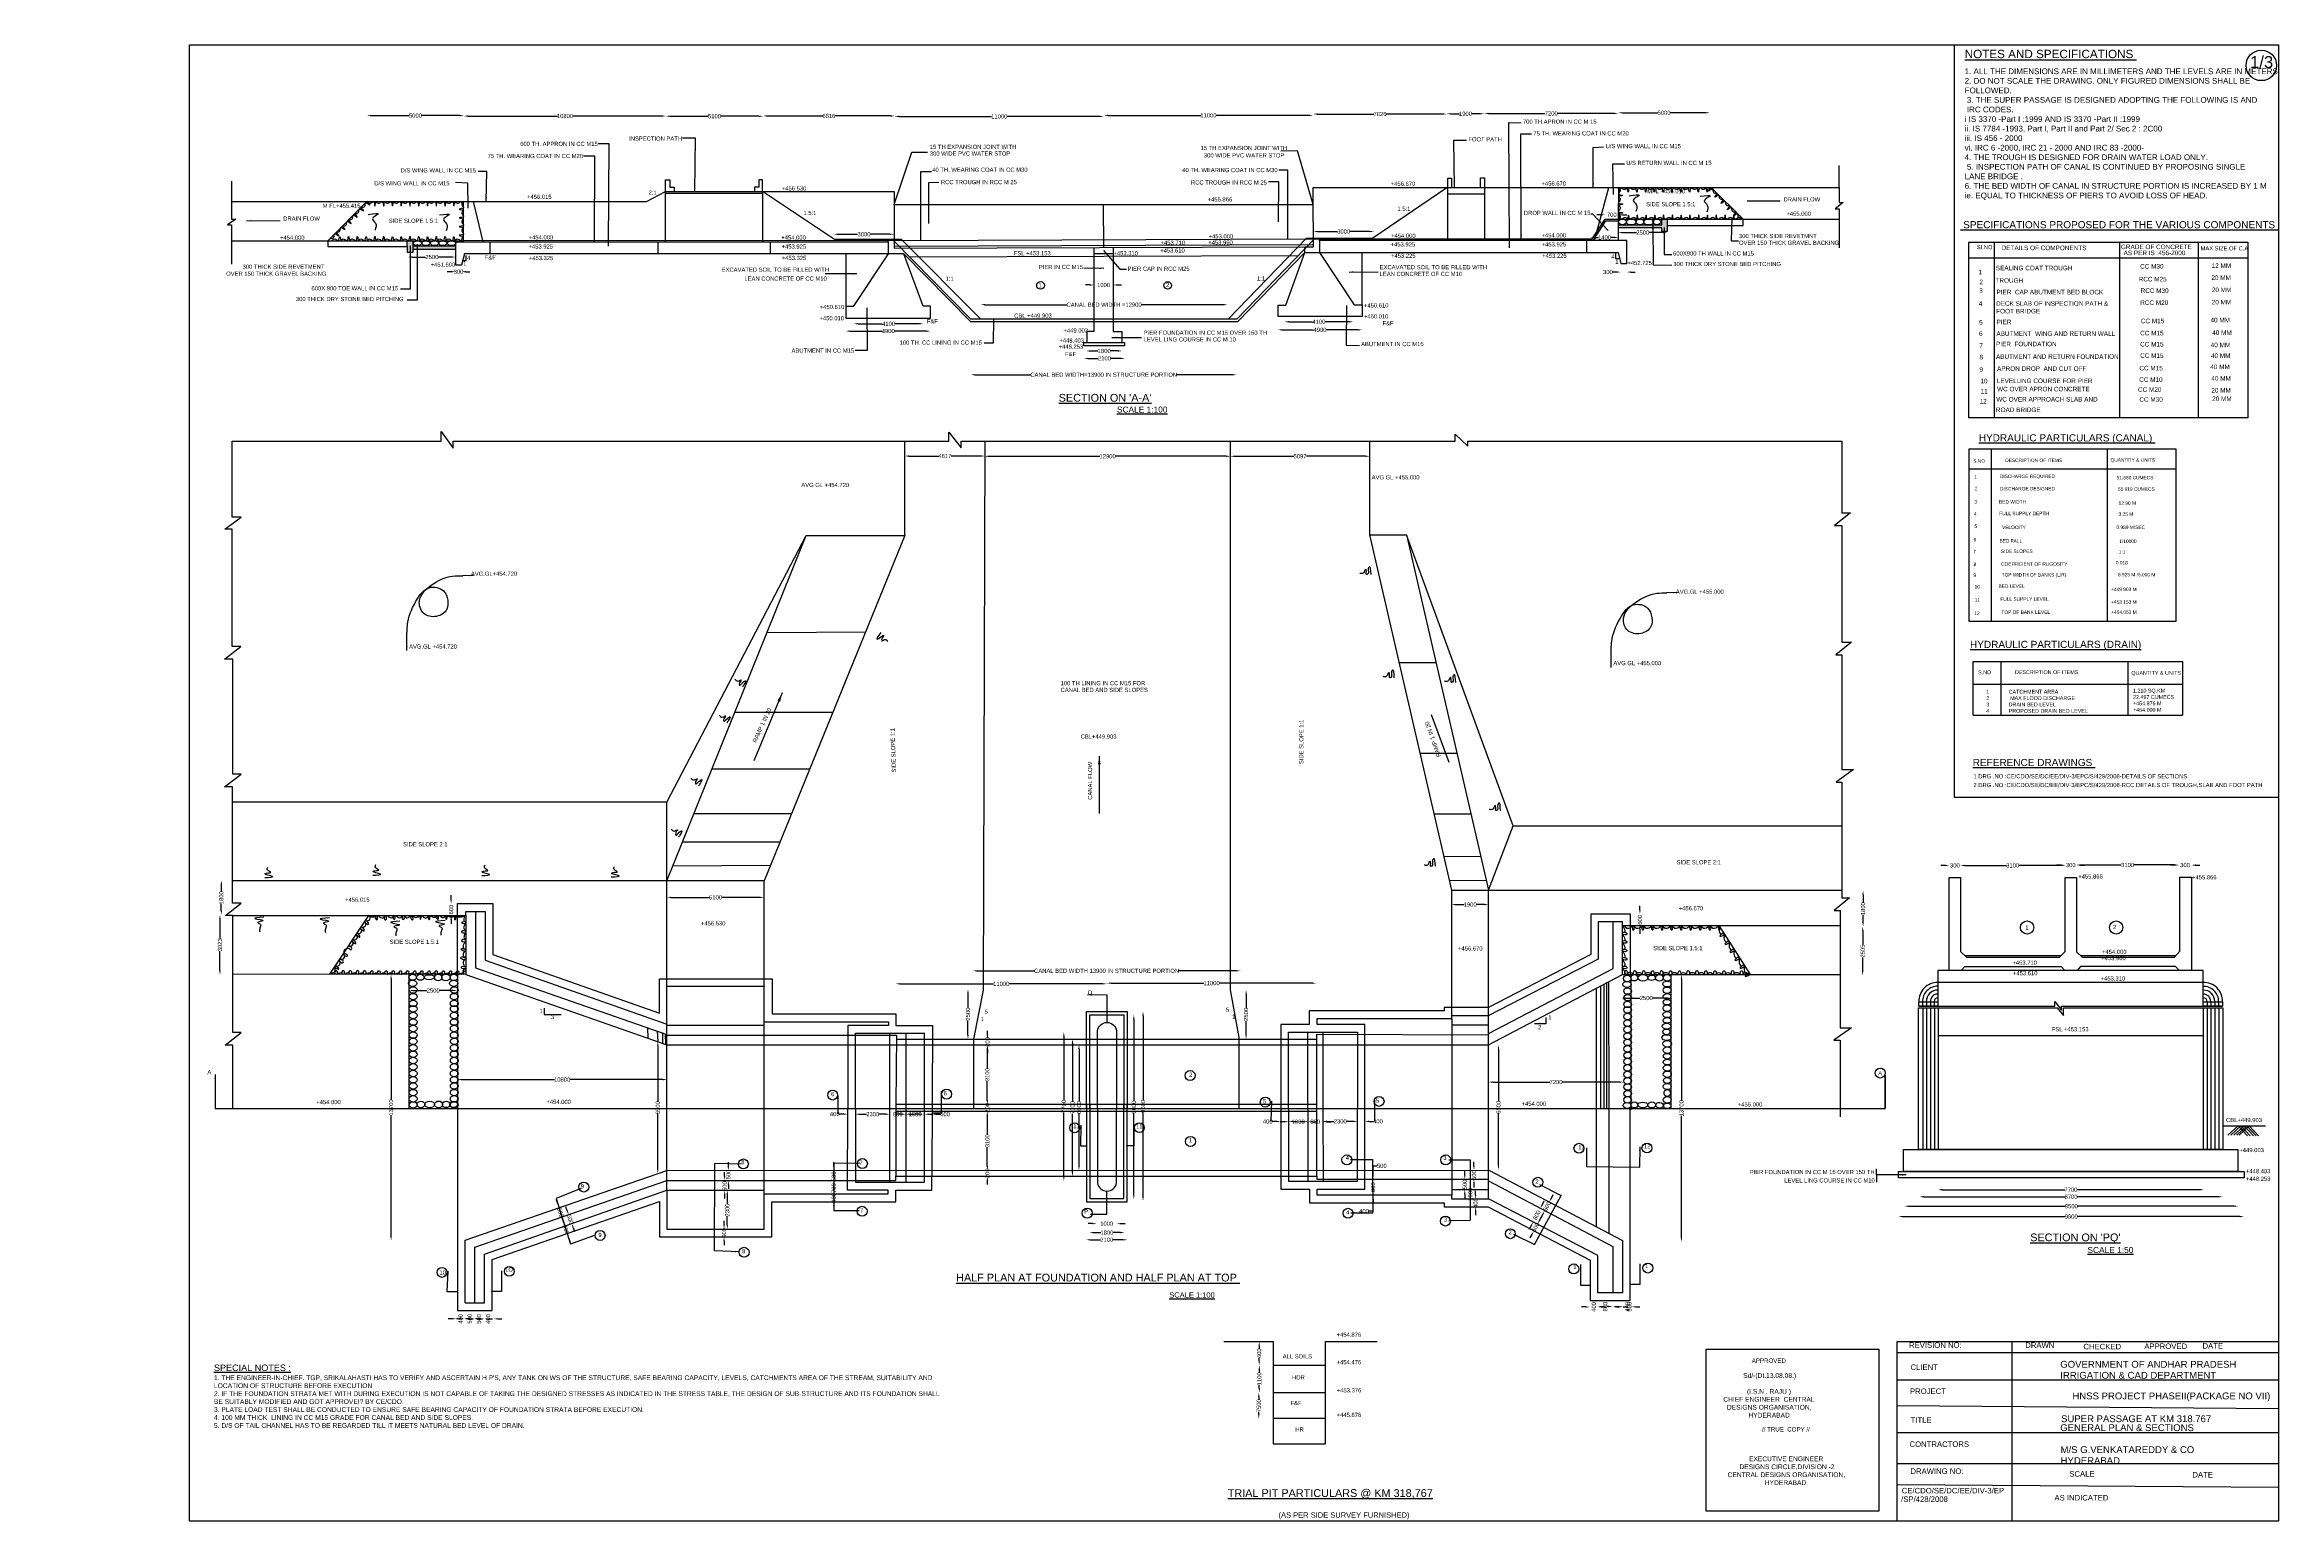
# Model space of a CAD drawing. Header units: millimetres. Extents: x -53213883 to -53195167, y 22134514 to 22146885.
import ezdxf

# ---------------------------------------------------------------- set-up
doc = ezdxf.new("R2010")
doc.units = ezdxf.units.MM
doc.header["$MEASUREMENT"] = 0
doc.header["$PDMODE"] = 32
doc.header["$PDSIZE"] = 28
for name, color, linetype in [('DIMENSION', 7, 'Continuous'), ('DIMENSIONS', 7, 'Continuous'), ('DRAWING', 2, 'Continuous'), ('TEXT', 7, 'Continuous')]:
    doc.layers.add(name, color=color, linetype=linetype)
doc.styles.get("Standard").update_dxf_attribs({"font": 'arial.ttf', "height": 35})
doc.dimstyles.get("Standard").update_dxf_attribs({"dimtxt": 35, "dimasz": 35, "dimexe": 0.18, "dimexo": 0.0625, "dimgap": 0.09, "dimtad": 0, "dimtoh": 1, "dimdec": 0, "dimzin": 0, "dimdsep": 46, "dimtxsty": 'Standard', "dimcen": 0.09, "dimse1": 1, "dimse2": 1, "dimadec": 0, "dimazin": 0, "dimtfac": 1, "dimtdec": 0, "dimtofl": 0, "dimtmove": 0, "dimatfit": 3, "dimfxl": 1, "dimtolj": 1, "dimtzin": 0, "dimarcsym": 0})

# ---------------------------------------------------------------- blocks, each defined once
blk = doc.blocks.new('*D54')
at = {"layer": 'Defpoints', "color": 0, "transparency": 16777216}
for p in [(-53211185, 22146292), (-53210371, 22146291), (-53210371, 22146291)]:
    blk.add_point(p, dxfattribs=at)
at = {"layer": 'DIMENSION', "color": 0, "lineweight": -2, "transparency": 16777216}
for p, q in [((-53211150, 22146291), (-53210830, 22146291)), ((-53210406, 22146291), (-53210726, 22146291))]:
    blk.add_line(p, q, dxfattribs=at)
at = {"layer": 'DIMENSION', "color": 0, "transparency": 16777216}
for points in [[(-53211150, 22146296), (-53211150, 22146285), (-53211185, 22146291)], [(-53210406, 22146296), (-53210406, 22146285), (-53210371, 22146291)]]:
    blk.add_solid(points, dxfattribs=at)
at = {"layer": 'DIMENSION', "color": 0, "transparency": 16777216, "insert": (-53210778, 22146291), "char_height": 35, "attachment_point": 5}
blk.add_mtext('\\A1;5000', dxfattribs=at)
blk = doc.blocks.new('*D55')
at = {"layer": 'Defpoints', "color": 0, "transparency": 16777216}
for p in [(-53210371, 22146291), (-53208680, 22146287), (-53208680, 22146286)]:
    blk.add_point(p, dxfattribs=at)
at = {"layer": 'DIMENSION', "color": 0, "lineweight": -2, "transparency": 16777216}
for p, q in [((-53210336, 22146287), (-53209589, 22146287)), ((-53208715, 22146287), (-53209461, 22146287))]:
    blk.add_line(p, q, dxfattribs=at)
at = {"layer": 'DIMENSION', "color": 0, "transparency": 16777216}
for points in [[(-53210336, 22146293), (-53210336, 22146281), (-53210371, 22146287)], [(-53208715, 22146293), (-53208715, 22146281), (-53208680, 22146287)]]:
    blk.add_solid(points, dxfattribs=at)
at = {"layer": 'DIMENSION', "color": 0, "transparency": 16777216, "insert": (-53209525, 22146287), "char_height": 35, "attachment_point": 5}
blk.add_mtext('\\A1;10800', dxfattribs=at)
blk = doc.blocks.new('*D56')
at = {"layer": 'Defpoints', "color": 0, "transparency": 16777216}
for p in [(-53208680, 22146286), (-53207866, 22146286), (-53207866, 22146286)]:
    blk.add_point(p, dxfattribs=at)
at = {"layer": 'DIMENSION', "color": 0, "lineweight": -2, "transparency": 16777216}
for p, q in [((-53208645, 22146286), (-53208325, 22146286)), ((-53207901, 22146286), (-53208221, 22146286))]:
    blk.add_line(p, q, dxfattribs=at)
at = {"layer": 'DIMENSION', "color": 0, "transparency": 16777216}
for points in [[(-53208645, 22146292), (-53208645, 22146280), (-53208680, 22146286)], [(-53207901, 22146292), (-53207901, 22146280), (-53207866, 22146286)]]:
    blk.add_solid(points, dxfattribs=at)
at = {"layer": 'DIMENSION', "color": 0, "transparency": 16777216, "insert": (-53208273, 22146286), "char_height": 35, "attachment_point": 5}
blk.add_mtext('\\A1;5100', dxfattribs=at)
blk = doc.blocks.new('*D57')
at = {"layer": 'Defpoints', "color": 0, "transparency": 16777216}
for p in [(-53207866, 22146286), (-53206763, 22146288), (-53206763, 22146286)]:
    blk.add_point(p, dxfattribs=at)
at = {"layer": 'DIMENSION', "color": 0, "lineweight": -2, "transparency": 16777216}
for p, q in [((-53207831, 22146288), (-53207367, 22146288)), ((-53206798, 22146288), (-53207262, 22146288))]:
    blk.add_line(p, q, dxfattribs=at)
at = {"layer": 'DIMENSION', "color": 0, "transparency": 16777216}
for points in [[(-53207831, 22146294), (-53207831, 22146282), (-53207866, 22146288)], [(-53206798, 22146294), (-53206798, 22146282), (-53206763, 22146288)]]:
    blk.add_solid(points, dxfattribs=at)
at = {"layer": 'DIMENSION', "color": 0, "transparency": 16777216, "insert": (-53207315, 22146288), "char_height": 35, "attachment_point": 5}
blk.add_mtext('\\A1;6816', dxfattribs=at)
blk = doc.blocks.new('*D58')
at = {"layer": 'Defpoints', "color": 0, "transparency": 16777216}
for p in [(-53206763, 22146286), (-53205013, 22146284), (-53205013, 22146284)]:
    blk.add_point(p, dxfattribs=at)
at = {"layer": 'DIMENSION', "color": 0, "lineweight": -2, "transparency": 16777216}
for p, q in [((-53206728, 22146284), (-53205952, 22146284)), ((-53205048, 22146284), (-53205824, 22146284))]:
    blk.add_line(p, q, dxfattribs=at)
at = {"layer": 'DIMENSION', "color": 0, "transparency": 16777216}
for points in [[(-53206728, 22146290), (-53206728, 22146278), (-53206763, 22146284)], [(-53205048, 22146290), (-53205048, 22146278), (-53205013, 22146284)]]:
    blk.add_solid(points, dxfattribs=at)
at = {"layer": 'DIMENSION', "color": 0, "transparency": 16777216, "insert": (-53205888, 22146284), "char_height": 35, "attachment_point": 5}
blk.add_mtext('\\A1;11000', dxfattribs=at)
blk = doc.blocks.new('*D59')
at = {"layer": 'Defpoints', "color": 0, "transparency": 16777216}
for p in [(-53205013, 22146284), (-53203259, 22146293), (-53203259, 22146293)]:
    blk.add_point(p, dxfattribs=at)
at = {"layer": 'DIMENSION', "color": 0, "lineweight": -2, "transparency": 16777216}
for p, q in [((-53204978, 22146293), (-53204200, 22146293)), ((-53203294, 22146293), (-53204072, 22146293))]:
    blk.add_line(p, q, dxfattribs=at)
at = {"layer": 'DIMENSION', "color": 0, "transparency": 16777216}
for points in [[(-53204978, 22146299), (-53204978, 22146288), (-53205013, 22146293)], [(-53203294, 22146299), (-53203294, 22146288), (-53203259, 22146293)]]:
    blk.add_solid(points, dxfattribs=at)
at = {"layer": 'DIMENSION', "color": 0, "transparency": 16777216, "insert": (-53204136, 22146293), "char_height": 35, "attachment_point": 5}
blk.add_mtext('\\A1;11000', dxfattribs=at)
blk = doc.blocks.new('*D60')
at = {"layer": 'Defpoints', "color": 0, "transparency": 16777216}
for p in [(-53203259, 22146293), (-53202139, 22146304), (-53202139, 22146295)]:
    blk.add_point(p, dxfattribs=at)
at = {"layer": 'DIMENSION', "color": 0, "lineweight": -2, "transparency": 16777216}
for p, q in [((-53203224, 22146304), (-53202751, 22146304)), ((-53202174, 22146304), (-53202647, 22146304))]:
    blk.add_line(p, q, dxfattribs=at)
at = {"layer": 'DIMENSION', "color": 0, "transparency": 16777216}
for points in [[(-53203224, 22146310), (-53203224, 22146299), (-53203259, 22146304)], [(-53202174, 22146310), (-53202174, 22146299), (-53202139, 22146304)]]:
    blk.add_solid(points, dxfattribs=at)
at = {"layer": 'DIMENSION', "color": 0, "transparency": 16777216, "insert": (-53202699, 22146304), "char_height": 35, "attachment_point": 5}
blk.add_mtext('\\A1;7026', dxfattribs=at)
blk = doc.blocks.new('*D61')
at = {"layer": 'Defpoints', "color": 0, "transparency": 16777216}
for p in [(-53202139, 22146304), (-53201827, 22146306), (-53201827, 22146302)]:
    blk.add_point(p, dxfattribs=at)
at = {"layer": 'DIMENSION', "color": 0, "lineweight": -2, "transparency": 16777216}
for p, q in [((-53202104, 22146306), (-53202033, 22146306)), ((-53201862, 22146306), (-53201932, 22146306))]:
    blk.add_line(p, q, dxfattribs=at)
at = {"layer": 'DIMENSION', "color": 0, "transparency": 16777216}
for points in [[(-53202104, 22146312), (-53202104, 22146300), (-53202139, 22146306)], [(-53201862, 22146312), (-53201862, 22146300), (-53201827, 22146306)]]:
    blk.add_solid(points, dxfattribs=at)
at = {"layer": 'DIMENSION', "color": 0, "transparency": 16777216, "insert": (-53201983, 22146306), "char_height": 35, "attachment_point": 5}
blk.add_mtext('\\A1;1900', dxfattribs=at)
blk = doc.blocks.new('*D62')
at = {"layer": 'Defpoints', "color": 0, "transparency": 16777216}
for p in [(-53201827, 22146306), (-53200704, 22146309), (-53200704, 22146303)]:
    blk.add_point(p, dxfattribs=at)
at = {"layer": 'DIMENSION', "color": 0, "lineweight": -2, "transparency": 16777216}
for p, q in [((-53201792, 22146309), (-53201318, 22146309)), ((-53200739, 22146309), (-53201213, 22146309))]:
    blk.add_line(p, q, dxfattribs=at)
at = {"layer": 'DIMENSION', "color": 0, "transparency": 16777216}
for points in [[(-53201792, 22146315), (-53201792, 22146304), (-53201827, 22146309)], [(-53200739, 22146315), (-53200739, 22146304), (-53200704, 22146309)]]:
    blk.add_solid(points, dxfattribs=at)
at = {"layer": 'DIMENSION', "color": 0, "transparency": 16777216, "insert": (-53201265, 22146309), "char_height": 35, "attachment_point": 5}
blk.add_mtext('\\A1;7200', dxfattribs=at)
blk = doc.blocks.new('*D63')
at = {"layer": 'Defpoints', "color": 0, "transparency": 16777216}
for p in [(-53200704, 22146309), (-53199936, 22146315), (-53199936, 22146301)]:
    blk.add_point(p, dxfattribs=at)
at = {"layer": 'DIMENSION', "color": 0, "lineweight": -2, "transparency": 16777216}
for p, q in [((-53200669, 22146315), (-53200372, 22146315)), ((-53199971, 22146315), (-53200268, 22146315))]:
    blk.add_line(p, q, dxfattribs=at)
at = {"layer": 'DIMENSION', "color": 0, "transparency": 16777216}
for points in [[(-53200669, 22146320), (-53200669, 22146309), (-53200704, 22146315)], [(-53199971, 22146320), (-53199971, 22146309), (-53199936, 22146315)]]:
    blk.add_solid(points, dxfattribs=at)
at = {"layer": 'DIMENSION', "color": 0, "transparency": 16777216, "insert": (-53200320, 22146315), "char_height": 35, "attachment_point": 5}
blk.add_mtext('\\A1;5000', dxfattribs=at)
blk = doc.blocks.new('*D64')
at = {"layer": 'Defpoints', "color": 0, "transparency": 16777216}
for p in [(-53200703, 22145300), (-53200292, 22145311), (-53200292, 22145296)]:
    blk.add_point(p, dxfattribs=at)
at = {"layer": 'DIMENSION', "color": 0, "lineweight": -2, "transparency": 16777216}
for p, q in [((-53200668, 22145311), (-53200550, 22145311)), ((-53200327, 22145311), (-53200445, 22145311))]:
    blk.add_line(p, q, dxfattribs=at)
at = {"layer": 'DIMENSION', "color": 0, "transparency": 16777216}
for points in [[(-53200668, 22145317), (-53200668, 22145305), (-53200703, 22145311)], [(-53200327, 22145317), (-53200327, 22145305), (-53200292, 22145311)]]:
    blk.add_solid(points, dxfattribs=at)
at = {"layer": 'DIMENSION', "color": 0, "transparency": 16777216, "insert": (-53200498, 22145311), "char_height": 35, "attachment_point": 5}
blk.add_mtext('\\A1;2500', dxfattribs=at)
blk = doc.blocks.new('*D65')
at = {"layer": 'Defpoints', "color": 0, "transparency": 16777216}
for p in [(-53200933, 22145273), (-53200933, 22145270), (-53200703, 22145273)]:
    blk.add_point(p, dxfattribs=at)
at = {"layer": 'DIMENSION', "color": 0, "lineweight": -2, "transparency": 16777216}
for p, q in [((-53200898, 22145270), (-53200869, 22145270)), ((-53200738, 22145270), (-53200767, 22145270))]:
    blk.add_line(p, q, dxfattribs=at)
at = {"layer": 'DIMENSION', "color": 0, "transparency": 16777216}
for points in [[(-53200898, 22145276), (-53200898, 22145264), (-53200933, 22145270)], [(-53200738, 22145276), (-53200738, 22145264), (-53200703, 22145270)]]:
    blk.add_solid(points, dxfattribs=at)
at = {"layer": 'DIMENSION', "color": 0, "transparency": 16777216, "insert": (-53200818, 22145270), "char_height": 35, "attachment_point": 5}
blk.add_mtext('\\A1;1400', dxfattribs=at)
blk = doc.blocks.new('*D66')
at = {"layer": 'Defpoints', "color": 0, "transparency": 16777216}
for p in [(-53200681, 22145051), (-53200632, 22145051), (-53200681, 22144980)]:
    blk.add_point(p, dxfattribs=at)
at = {"layer": 'DIMENSION', "color": 0, "lineweight": -2, "transparency": 16777216}
for p, q in [((-53200716, 22144980), (-53200751, 22144980)), ((-53200597, 22144980), (-53200562, 22144980))]:
    blk.add_line(p, q, dxfattribs=at)
at = {"layer": 'DIMENSION', "color": 0, "transparency": 16777216}
for points in [[(-53200716, 22144986), (-53200716, 22144975), (-53200681, 22144980)], [(-53200597, 22144986), (-53200597, 22144975), (-53200632, 22144980)]]:
    blk.add_solid(points, dxfattribs=at)
at = {"layer": 'DIMENSION', "color": 0, "transparency": 16777216, "insert": (-53200790, 22144980), "char_height": 35, "attachment_point": 5}
blk.add_mtext('\\A1;300', dxfattribs=at)
blk = doc.blocks.new('*D67')
at = {"layer": 'Defpoints', "color": 0, "transparency": 16777216}
for p in [(-53200813, 22145460), (-53200813, 22145422), (-53200703, 22145422)]:
    blk.add_point(p, dxfattribs=at)
at = {"layer": 'DIMENSION', "color": 0, "lineweight": -2, "transparency": 16777216}
for p, q in [((-53200848, 22145460), (-53200883, 22145460)), ((-53200668, 22145460), (-53200633, 22145460))]:
    blk.add_line(p, q, dxfattribs=at)
at = {"layer": 'DIMENSION', "color": 0, "transparency": 16777216}
for points in [[(-53200848, 22145465), (-53200848, 22145454), (-53200813, 22145460)], [(-53200668, 22145465), (-53200668, 22145454), (-53200703, 22145460)]]:
    blk.add_solid(points, dxfattribs=at)
at = {"layer": 'DIMENSION', "color": 0, "transparency": 16777216, "insert": (-53200758, 22145460), "char_height": 35, "attachment_point": 5}
blk.add_mtext('\\A1;700', dxfattribs=at)
blk = doc.blocks.new('*D68')
at = {"layer": 'Defpoints', "color": 0, "transparency": 16777216}
for p in [(-53203554, 22144496), (-53203554, 22144496), (-53202849, 22144491)]:
    blk.add_point(p, dxfattribs=at)
at = {"layer": 'DIMENSION', "color": 0, "lineweight": -2, "transparency": 16777216}
for p, q in [((-53203519, 22144496), (-53203255, 22144496)), ((-53202884, 22144496), (-53203149, 22144496))]:
    blk.add_line(p, q, dxfattribs=at)
at = {"layer": 'DIMENSION', "color": 0, "transparency": 16777216}
for points in [[(-53203519, 22144502), (-53203519, 22144490), (-53203554, 22144496)], [(-53202884, 22144502), (-53202884, 22144490), (-53202849, 22144496)]]:
    blk.add_solid(points, dxfattribs=at)
at = {"layer": 'DIMENSION', "color": 0, "transparency": 16777216, "insert": (-53203202, 22144496), "char_height": 35, "attachment_point": 5}
blk.add_mtext('\\A1;4900', dxfattribs=at)
blk = doc.blocks.new('*D69')
at = {"layer": 'Defpoints', "color": 0, "transparency": 16777216}
for p in [(-53203499, 22144559), (-53202924, 22144564), (-53202924, 22144562)]:
    blk.add_point(p, dxfattribs=at)
at = {"layer": 'DIMENSION', "color": 0, "lineweight": -2, "transparency": 16777216}
for p, q in [((-53203464, 22144564), (-53203264, 22144564)), ((-53202959, 22144564), (-53203158, 22144564))]:
    blk.add_line(p, q, dxfattribs=at)
at = {"layer": 'DIMENSION', "color": 0, "transparency": 16777216}
for points in [[(-53203464, 22144570), (-53203464, 22144558), (-53203499, 22144564)], [(-53202959, 22144570), (-53202959, 22144558), (-53202924, 22144564)]]:
    blk.add_solid(points, dxfattribs=at)
at = {"layer": 'DIMENSION', "color": 0, "transparency": 16777216, "insert": (-53203211, 22144564), "char_height": 35, "attachment_point": 5}
blk.add_mtext('\\A1;4100', dxfattribs=at)
blk = doc.blocks.new('*D70')
at = {"layer": 'Defpoints', "color": 0, "transparency": 16777216}
for p in [(-53203256, 22145316), (-53202750, 22145320), (-53202750, 22145320)]:
    blk.add_point(p, dxfattribs=at)
at = {"layer": 'DIMENSION', "color": 0, "lineweight": -2, "transparency": 16777216}
for p, q in [((-53203221, 22145320), (-53203055, 22145320)), ((-53202785, 22145320), (-53202951, 22145320))]:
    blk.add_line(p, q, dxfattribs=at)
at = {"layer": 'DIMENSION', "color": 0, "transparency": 16777216}
for points in [[(-53203221, 22145326), (-53203221, 22145314), (-53203256, 22145320)], [(-53202785, 22145326), (-53202785, 22145314), (-53202750, 22145320)]]:
    blk.add_solid(points, dxfattribs=at)
at = {"layer": 'DIMENSION', "color": 0, "transparency": 16777216, "insert": (-53203003, 22145320), "char_height": 35, "attachment_point": 5}
blk.add_mtext('\\A1;3000', dxfattribs=at)
blk = doc.blocks.new('*D71')
at = {"layer": 'Defpoints', "color": 0, "transparency": 16777216}
for p in [(-53205095, 22144872), (-53205095, 22144872), (-53204933, 22144872)]:
    blk.add_point(p, dxfattribs=at)
at = {"layer": 'DIMENSION', "color": 0, "lineweight": -2, "transparency": 16777216}
for p, q in [((-53205130, 22144872), (-53205165, 22144872)), ((-53204898, 22144872), (-53204863, 22144872))]:
    blk.add_line(p, q, dxfattribs=at)
at = {"layer": 'DIMENSION', "color": 0, "transparency": 16777216}
for points in [[(-53205130, 22144878), (-53205130, 22144866), (-53205095, 22144872)], [(-53204898, 22144878), (-53204898, 22144866), (-53204933, 22144872)]]:
    blk.add_solid(points, dxfattribs=at)
at = {"layer": 'DIMENSION', "color": 0, "transparency": 16777216, "insert": (-53205014, 22144872), "char_height": 35, "attachment_point": 5}
blk.add_mtext('\\A1;1000', dxfattribs=at)
blk = doc.blocks.new('*D72')
at = {"layer": 'Defpoints', "color": 0, "transparency": 16777216}
for p in [(-53206043, 22144703), (-53203977, 22144707), (-53203977, 22144707)]:
    blk.add_point(p, dxfattribs=at)
at = {"layer": 'DIMENSION', "color": 0, "lineweight": -2, "transparency": 16777216}
for p, q in [((-53206008, 22144707), (-53205322, 22144707)), ((-53204012, 22144707), (-53204698, 22144707))]:
    blk.add_line(p, q, dxfattribs=at)
at = {"layer": 'DIMENSION', "color": 0, "transparency": 16777216}
for points in [[(-53206008, 22144713), (-53206008, 22144701), (-53206043, 22144707)], [(-53204012, 22144713), (-53204012, 22144701), (-53203977, 22144707)]]:
    blk.add_solid(points, dxfattribs=at)
at = {"layer": 'DIMENSION', "color": 0, "transparency": 16777216, "insert": (-53205010, 22144707), "char_height": 35, "attachment_point": 5}
blk.add_mtext('\\A1;CANAL BED WIDTH =12900', dxfattribs=at)
blk = doc.blocks.new('*D73')
at = {"layer": 'Defpoints', "color": 0, "transparency": 16777216}
for p in [(-53207173, 22144486), (-53207173, 22144477), (-53206464, 22144480)]:
    blk.add_point(p, dxfattribs=at)
at = {"layer": 'DIMENSION', "color": 0, "lineweight": -2, "transparency": 16777216}
for p, q in [((-53207138, 22144486), (-53206871, 22144486)), ((-53206499, 22144486), (-53206765, 22144486))]:
    blk.add_line(p, q, dxfattribs=at)
at = {"layer": 'DIMENSION', "color": 0, "transparency": 16777216}
for points in [[(-53207138, 22144491), (-53207138, 22144480), (-53207173, 22144486)], [(-53206499, 22144491), (-53206499, 22144480), (-53206464, 22144486)]]:
    blk.add_solid(points, dxfattribs=at)
at = {"layer": 'DIMENSION', "color": 0, "transparency": 16777216, "insert": (-53206818, 22144486), "char_height": 35, "attachment_point": 5}
blk.add_mtext('\\A1;4900', dxfattribs=at)
blk = doc.blocks.new('*D74')
at = {"layer": 'Defpoints', "color": 0, "transparency": 16777216}
for p in [(-53207106, 22144544), (-53206525, 22144547), (-53206525, 22144547)]:
    blk.add_point(p, dxfattribs=at)
at = {"layer": 'DIMENSION', "color": 0, "lineweight": -2, "transparency": 16777216}
for p, q in [((-53207071, 22144547), (-53206868, 22144547)), ((-53206560, 22144547), (-53206762, 22144547))]:
    blk.add_line(p, q, dxfattribs=at)
at = {"layer": 'DIMENSION', "color": 0, "transparency": 16777216}
for points in [[(-53207071, 22144553), (-53207071, 22144541), (-53207106, 22144547)], [(-53206560, 22144553), (-53206560, 22144541), (-53206525, 22144547)]]:
    blk.add_solid(points, dxfattribs=at)
at = {"layer": 'DIMENSION', "color": 0, "transparency": 16777216, "insert": (-53206815, 22144547), "char_height": 35, "attachment_point": 5}
blk.add_mtext('\\A1;4100', dxfattribs=at)
blk = doc.blocks.new('*D75')
at = {"layer": 'Defpoints', "color": 0, "transparency": 16777216}
for p in [(-53207274, 22145300), (-53206769, 22145300), (-53206769, 22145297)]:
    blk.add_point(p, dxfattribs=at)
at = {"layer": 'DIMENSION', "color": 0, "lineweight": -2, "transparency": 16777216}
for p, q in [((-53207239, 22145297), (-53207074, 22145297)), ((-53206804, 22145297), (-53206969, 22145297))]:
    blk.add_line(p, q, dxfattribs=at)
at = {"layer": 'DIMENSION', "color": 0, "transparency": 16777216}
for points in [[(-53207239, 22145303), (-53207239, 22145291), (-53207274, 22145297)], [(-53206804, 22145303), (-53206804, 22145291), (-53206769, 22145297)]]:
    blk.add_solid(points, dxfattribs=at)
at = {"layer": 'DIMENSION', "color": 0, "transparency": 16777216, "insert": (-53207021, 22145297), "char_height": 35, "attachment_point": 5}
blk.add_mtext('\\A1;3000', dxfattribs=at)
blk = doc.blocks.new('*D76')
at = {"layer": 'Defpoints', "color": 0, "transparency": 16777216}
for p in [(-53206127, 22144120), (-53206127, 22144114), (-53203898, 22144125)]:
    blk.add_point(p, dxfattribs=at)
at = {"layer": 'DIMENSION', "color": 0, "lineweight": -2, "transparency": 16777216}
for p, q in [((-53206092, 22144120), (-53205624, 22144120)), ((-53203933, 22144120), (-53204401, 22144120))]:
    blk.add_line(p, q, dxfattribs=at)
at = {"layer": 'DIMENSION', "color": 0, "transparency": 16777216}
for points in [[(-53206092, 22144125), (-53206092, 22144114), (-53206127, 22144120)], [(-53203933, 22144125), (-53203933, 22144114), (-53203898, 22144120)]]:
    blk.add_solid(points, dxfattribs=at)
at = {"layer": 'DIMENSION', "color": 0, "transparency": 16777216, "insert": (-53205013, 22144120), "char_height": 35, "attachment_point": 5}
blk.add_mtext('\\A1;CANAL BED WIDTH=13900 IN STRUCTURE PORTION', dxfattribs=at)
blk = doc.blocks.new('*D77')
at = {"layer": 'Defpoints', "color": 0, "transparency": 16777216}
for p in [(-53205160, 22144319), (-53205160, 22144319), (-53204859, 22144318)]:
    blk.add_point(p, dxfattribs=at)
at = {"layer": 'DIMENSION', "color": 0, "lineweight": -2, "transparency": 16777216}
for p, q in [((-53205125, 22144319), (-53205060, 22144319)), ((-53204894, 22144319), (-53204959, 22144319))]:
    blk.add_line(p, q, dxfattribs=at)
at = {"layer": 'DIMENSION', "color": 0, "transparency": 16777216}
for points in [[(-53205125, 22144325), (-53205125, 22144313), (-53205160, 22144319)], [(-53204894, 22144325), (-53204894, 22144313), (-53204859, 22144319)]]:
    blk.add_solid(points, dxfattribs=at)
at = {"layer": 'DIMENSION', "color": 0, "transparency": 16777216, "insert": (-53205009, 22144319), "char_height": 35, "attachment_point": 5}
blk.add_mtext('\\A1;1800', dxfattribs=at)
blk = doc.blocks.new('*D78')
at = {"layer": 'Defpoints', "color": 0, "transparency": 16777216}
for p in [(-53205180, 22144257), (-53205180, 22144257), (-53204834, 22144252)]:
    blk.add_point(p, dxfattribs=at)
at = {"layer": 'DIMENSION', "color": 0, "lineweight": -2, "transparency": 16777216}
for p, q in [((-53205145, 22144257), (-53205059, 22144257)), ((-53204869, 22144257), (-53204954, 22144257))]:
    blk.add_line(p, q, dxfattribs=at)
at = {"layer": 'DIMENSION', "color": 0, "transparency": 16777216}
for points in [[(-53205145, 22144262), (-53205145, 22144251), (-53205180, 22144257)], [(-53204869, 22144262), (-53204869, 22144251), (-53204834, 22144257)]]:
    blk.add_solid(points, dxfattribs=at)
at = {"layer": 'DIMENSION', "color": 0, "transparency": 16777216, "insert": (-53205007, 22144257), "char_height": 35, "attachment_point": 5}
blk.add_mtext('\\A1;2100', dxfattribs=at)
blk = doc.blocks.new('*D79')
at = {"layer": 'Defpoints', "color": 0, "transparency": 16777216}
for p in [(-53210839, 22145106), (-53210839, 22145106), (-53210441, 22145105)]:
    blk.add_point(p, dxfattribs=at)
at = {"layer": 'DIMENSION', "color": 0, "lineweight": -2, "transparency": 16777216}
for p, q in [((-53210804, 22145106), (-53210693, 22145106)), ((-53210476, 22145106), (-53210587, 22145106))]:
    blk.add_line(p, q, dxfattribs=at)
at = {"layer": 'DIMENSION', "color": 0, "transparency": 16777216}
for points in [[(-53210804, 22145112), (-53210804, 22145100), (-53210839, 22145106)], [(-53210476, 22145112), (-53210476, 22145100), (-53210441, 22145106)]]:
    blk.add_solid(points, dxfattribs=at)
at = {"layer": 'DIMENSION', "color": 0, "transparency": 16777216, "insert": (-53210640, 22145106), "char_height": 35, "attachment_point": 5}
blk.add_mtext('\\A1;2500', dxfattribs=at)
blk = doc.blocks.new('*D80')
at = {"layer": 'Defpoints', "color": 0, "transparency": 16777216}
for p in [(-53212405, 22139885), (-53212404, 22139885), (-53212410, 22139594)]:
    blk.add_point(p, dxfattribs=at)
at = {"layer": 'DIMENSION', "color": 0, "lineweight": -2, "transparency": 16777216}
for p, q in [((-53212404, 22139850), (-53212404, 22139790)), ((-53212404, 22139629), (-53212404, 22139689))]:
    blk.add_line(p, q, dxfattribs=at)
at = {"layer": 'DIMENSION', "color": 0, "transparency": 16777216}
for points in [[(-53212409, 22139850), (-53212398, 22139850), (-53212404, 22139885)], [(-53212409, 22139629), (-53212398, 22139629), (-53212404, 22139594)]]:
    blk.add_solid(points, dxfattribs=at)
at = {"layer": 'DIMENSION', "color": 0, "transparency": 16777216, "insert": (-53212404, 22139739), "char_height": 35, "attachment_point": 5, "rotation": 90}
blk.add_mtext('\\A1;1800', dxfattribs=at)
blk = doc.blocks.new('*D81')
at = {"layer": 'Defpoints', "color": 0, "transparency": 16777216}
for p in [(-53212404, 22139594), (-53212415, 22139093), (-53212415, 22139093)]:
    blk.add_point(p, dxfattribs=at)
at = {"layer": 'DIMENSION', "color": 0, "lineweight": -2, "transparency": 16777216}
for p, q in [((-53212415, 22139559), (-53212415, 22139396)), ((-53212415, 22139128), (-53212415, 22139291))]:
    blk.add_line(p, q, dxfattribs=at)
at = {"layer": 'DIMENSION', "color": 0, "transparency": 16777216}
for points in [[(-53212421, 22139559), (-53212409, 22139559), (-53212415, 22139594)], [(-53212421, 22139128), (-53212409, 22139128), (-53212415, 22139093)]]:
    blk.add_solid(points, dxfattribs=at)
at = {"layer": 'DIMENSION', "color": 0, "transparency": 16777216, "insert": (-53212415, 22139344), "char_height": 35, "attachment_point": 5, "rotation": 90}
blk.add_mtext('\\A1;3023', dxfattribs=at)
blk = doc.blocks.new('*D82')
at = {"layer": 'Defpoints', "color": 0, "transparency": 16777216}
for p in [(-53210833, 22138961), (-53210426, 22138961), (-53210426, 22138961)]:
    blk.add_point(p, dxfattribs=at)
at = {"layer": 'DIMENSION', "color": 0, "lineweight": -2, "transparency": 16777216}
for p, q in [((-53210798, 22138961), (-53210682, 22138961)), ((-53210461, 22138961), (-53210577, 22138961))]:
    blk.add_line(p, q, dxfattribs=at)
at = {"layer": 'DIMENSION', "color": 0, "transparency": 16777216}
for points in [[(-53210798, 22138967), (-53210798, 22138956), (-53210833, 22138961)], [(-53210461, 22138967), (-53210461, 22138956), (-53210426, 22138961)]]:
    blk.add_solid(points, dxfattribs=at)
at = {"layer": 'DIMENSION', "color": 0, "transparency": 16777216, "insert": (-53210629, 22138961), "char_height": 35, "attachment_point": 5}
blk.add_mtext('\\A1;2500', dxfattribs=at)
blk = doc.blocks.new('*D83')
at = {"layer": 'Defpoints', "color": 0, "transparency": 16777216}
for p in [(-53210977, 22139097), (-53210982, 22136865), (-53210974, 22136865)]:
    blk.add_point(p, dxfattribs=at)
at = {"layer": 'DIMENSION', "color": 0, "lineweight": -2, "transparency": 16777216}
for p, q in [((-53210982, 22139062), (-53210982, 22138045)), ((-53210982, 22136900), (-53210982, 22137917))]:
    blk.add_line(p, q, dxfattribs=at)
at = {"layer": 'DIMENSION', "color": 0, "transparency": 16777216}
for points in [[(-53210988, 22139062), (-53210977, 22139062), (-53210982, 22139097)], [(-53210988, 22136900), (-53210977, 22136900), (-53210982, 22136865)]]:
    blk.add_solid(points, dxfattribs=at)
at = {"layer": 'DIMENSION', "color": 0, "transparency": 16777216, "insert": (-53210982, 22137981), "char_height": 35, "attachment_point": 5, "rotation": 90}
blk.add_mtext('\\A1;13700', dxfattribs=at)
blk = doc.blocks.new('*D84')
at = {"layer": 'Defpoints', "color": 0, "transparency": 16777216}
for p in [(-53210426, 22138229), (-53208671, 22138229), (-53208671, 22138215)]:
    blk.add_point(p, dxfattribs=at)
at = {"layer": 'DIMENSION', "color": 0, "lineweight": -2, "transparency": 16777216}
for p, q in [((-53210391, 22138215), (-53209613, 22138215)), ((-53208706, 22138215), (-53209484, 22138215))]:
    blk.add_line(p, q, dxfattribs=at)
at = {"layer": 'DIMENSION', "color": 0, "transparency": 16777216}
for points in [[(-53210391, 22138221), (-53210391, 22138209), (-53210426, 22138215)], [(-53208706, 22138221), (-53208706, 22138209), (-53208671, 22138215)]]:
    blk.add_solid(points, dxfattribs=at)
at = {"layer": 'DIMENSION', "color": 0, "transparency": 16777216, "insert": (-53209549, 22138215), "char_height": 35, "attachment_point": 5}
blk.add_mtext('\\A1;10800', dxfattribs=at)
blk = doc.blocks.new('*D85')
at = {"layer": 'Defpoints', "color": 0, "transparency": 16777216}
for p in [(-53208747, 22138533), (-53208748, 22137427), (-53208748, 22137427)]:
    blk.add_point(p, dxfattribs=at)
at = {"layer": 'DIMENSION', "color": 0, "lineweight": -2, "transparency": 16777216}
for p, q in [((-53208748, 22138498), (-53208748, 22138032)), ((-53208748, 22137462), (-53208748, 22137928))]:
    blk.add_line(p, q, dxfattribs=at)
at = {"layer": 'DIMENSION', "color": 0, "transparency": 16777216}
for points in [[(-53208754, 22138498), (-53208742, 22138498), (-53208748, 22138533)], [(-53208754, 22137462), (-53208742, 22137462), (-53208748, 22137427)]]:
    blk.add_solid(points, dxfattribs=at)
at = {"layer": 'DIMENSION', "color": 0, "transparency": 16777216, "insert": (-53208748, 22137980), "char_height": 35, "attachment_point": 5, "rotation": 90}
blk.add_mtext('\\A1;6500', dxfattribs=at)
blk = doc.blocks.new('*D86')
at = {"layer": 'Defpoints', "color": 0, "transparency": 16777216}
for p in [(-53210202, 22136211), (-53210123, 22136211), (-53210123, 22136210)]:
    blk.add_point(p, dxfattribs=at)
at = {"layer": 'DIMENSION', "color": 0, "lineweight": -2, "transparency": 16777216}
for p, q in [((-53210237, 22136210), (-53210272, 22136210)), ((-53210088, 22136210), (-53210053, 22136210))]:
    blk.add_line(p, q, dxfattribs=at)
at = {"layer": 'DIMENSION', "color": 0, "transparency": 16777216}
for points in [[(-53210237, 22136216), (-53210237, 22136205), (-53210202, 22136210)], [(-53210088, 22136216), (-53210088, 22136205), (-53210123, 22136210)]]:
    blk.add_solid(points, dxfattribs=at)
at = {"layer": 'DIMENSION', "color": 0, "transparency": 16777216, "insert": (-53210169, 22136210), "char_height": 35, "attachment_point": 5, "rotation": 90}
blk.add_mtext('\\A1;400', dxfattribs=at)
blk = doc.blocks.new('*D87')
at = {"layer": 'Defpoints', "color": 0, "transparency": 16777216}
for p in [(-53210286, 22136212), (-53210202, 22136212), (-53210202, 22136210)]:
    blk.add_point(p, dxfattribs=at)
at = {"layer": 'DIMENSION', "color": 0, "lineweight": -2, "transparency": 16777216}
for p, q in [((-53210321, 22136210), (-53210356, 22136210)), ((-53210167, 22136210), (-53210132, 22136210))]:
    blk.add_line(p, q, dxfattribs=at)
at = {"layer": 'DIMENSION', "color": 0, "transparency": 16777216}
for points in [[(-53210321, 22136215), (-53210321, 22136204), (-53210286, 22136210)], [(-53210167, 22136215), (-53210167, 22136204), (-53210202, 22136210)]]:
    blk.add_solid(points, dxfattribs=at)
at = {"layer": 'DIMENSION', "color": 0, "transparency": 16777216, "insert": (-53210245, 22136210), "char_height": 35, "attachment_point": 5, "rotation": 90}
blk.add_mtext('\\A1;500', dxfattribs=at)
blk = doc.blocks.new('*D88')
at = {"layer": 'Defpoints', "color": 0, "transparency": 16777216}
for p in [(-53210365, 22136212), (-53210365, 22136211), (-53210286, 22136211)]:
    blk.add_point(p, dxfattribs=at)
at = {"layer": 'DIMENSION', "color": 0, "lineweight": -2, "transparency": 16777216}
for p, q in [((-53210400, 22136211), (-53210435, 22136211)), ((-53210251, 22136211), (-53210216, 22136211))]:
    blk.add_line(p, q, dxfattribs=at)
at = {"layer": 'DIMENSION', "color": 0, "transparency": 16777216}
for points in [[(-53210400, 22136217), (-53210400, 22136205), (-53210365, 22136211)], [(-53210251, 22136217), (-53210251, 22136205), (-53210286, 22136211)]]:
    blk.add_solid(points, dxfattribs=at)
at = {"layer": 'DIMENSION', "color": 0, "transparency": 16777216, "insert": (-53210324, 22136211), "char_height": 35, "attachment_point": 5, "rotation": 90}
blk.add_mtext('\\A1;500', dxfattribs=at)
blk = doc.blocks.new('*D89')
at = {"layer": 'Defpoints', "color": 0, "transparency": 16777216}
for p in [(-53210435, 22136211), (-53210435, 22136211), (-53210365, 22136212)]:
    blk.add_point(p, dxfattribs=at)
at = {"layer": 'DIMENSION', "color": 0, "lineweight": -2, "transparency": 16777216}
for p, q in [((-53210470, 22136211), (-53210505, 22136211)), ((-53210330, 22136211), (-53210295, 22136211))]:
    blk.add_line(p, q, dxfattribs=at)
at = {"layer": 'DIMENSION', "color": 0, "transparency": 16777216}
for points in [[(-53210470, 22136217), (-53210470, 22136205), (-53210435, 22136211)], [(-53210330, 22136217), (-53210330, 22136205), (-53210365, 22136211)]]:
    blk.add_solid(points, dxfattribs=at)
at = {"layer": 'DIMENSION', "color": 0, "transparency": 16777216, "insert": (-53210400, 22136211), "char_height": 35, "attachment_point": 5, "rotation": 90}
blk.add_mtext('\\A1;400', dxfattribs=at)
blk = doc.blocks.new('*D90')
at = {"layer": 'Defpoints', "color": 0, "transparency": 16777216}
for p in [(-53208264, 22136963), (-53208264, 22136897), (-53208193, 22136897)]:
    blk.add_point(p, dxfattribs=at)
at = {"layer": 'DIMENSION', "color": 0, "lineweight": -2, "transparency": 16777216}
for p, q in [((-53208193, 22136998), (-53208193, 22137033)), ((-53208193, 22136862), (-53208193, 22136827))]:
    blk.add_line(p, q, dxfattribs=at)
at = {"layer": 'DIMENSION', "color": 0, "transparency": 16777216}
for points in [[(-53208199, 22136998), (-53208187, 22136998), (-53208193, 22136963)], [(-53208199, 22136862), (-53208187, 22136862), (-53208193, 22136897)]]:
    blk.add_solid(points, dxfattribs=at)
at = {"layer": 'DIMENSION', "color": 0, "transparency": 16777216, "insert": (-53208193, 22136930), "char_height": 35, "attachment_point": 5, "rotation": 90}
blk.add_mtext('\\A1;400', dxfattribs=at)
blk = doc.blocks.new('*D91')
at = {"layer": 'Defpoints', "color": 0, "transparency": 16777216}
for p in [(-53208264, 22137288), (-53208264, 22136963), (-53208166, 22136963)]:
    blk.add_point(p, dxfattribs=at)
at = {"layer": 'DIMENSION', "color": 0, "lineweight": -2, "transparency": 16777216}
for p, q in [((-53208166, 22137253), (-53208166, 22137175)), ((-53208166, 22136998), (-53208166, 22137070))]:
    blk.add_line(p, q, dxfattribs=at)
at = {"layer": 'DIMENSION', "color": 0, "transparency": 16777216}
for points in [[(-53208172, 22137253), (-53208160, 22137253), (-53208166, 22137288)], [(-53208172, 22136998), (-53208160, 22136998), (-53208166, 22136963)]]:
    blk.add_solid(points, dxfattribs=at)
at = {"layer": 'DIMENSION', "color": 0, "transparency": 16777216, "insert": (-53208166, 22137122), "char_height": 35, "attachment_point": 5, "rotation": 90}
blk.add_mtext('\\A1;2300', dxfattribs=at)
blk = doc.blocks.new('*D92')
at = {"layer": 'Defpoints', "color": 0, "transparency": 16777216}
for p in [(-53208264, 22137453), (-53208264, 22137369), (-53208157, 22137453)]:
    blk.add_point(p, dxfattribs=at)
at = {"layer": 'DIMENSION', "color": 0, "lineweight": -2, "transparency": 16777216}
for p, q in [((-53208157, 22137488), (-53208157, 22137523)), ((-53208157, 22137334), (-53208157, 22137299))]:
    blk.add_line(p, q, dxfattribs=at)
at = {"layer": 'DIMENSION', "color": 0, "transparency": 16777216}
for points in [[(-53208163, 22137488), (-53208151, 22137488), (-53208157, 22137453)], [(-53208163, 22137334), (-53208151, 22137334), (-53208157, 22137369)]]:
    blk.add_solid(points, dxfattribs=at)
at = {"layer": 'DIMENSION', "color": 0, "transparency": 16777216, "insert": (-53208157, 22137420), "char_height": 35, "attachment_point": 5, "rotation": 90}
blk.add_mtext('\\A1;500', dxfattribs=at)
blk = doc.blocks.new('*D93')
at = {"layer": 'Defpoints', "color": 0, "transparency": 16777216}
for p in [(-53208264, 22137369), (-53208264, 22137288), (-53208188, 22137288)]:
    blk.add_point(p, dxfattribs=at)
at = {"layer": 'DIMENSION', "color": 0, "lineweight": -2, "transparency": 16777216}
for p, q in [((-53208188, 22137404), (-53208188, 22137439)), ((-53208188, 22137253), (-53208188, 22137218))]:
    blk.add_line(p, q, dxfattribs=at)
at = {"layer": 'DIMENSION', "color": 0, "transparency": 16777216}
for points in [[(-53208193, 22137404), (-53208182, 22137404), (-53208188, 22137369)], [(-53208193, 22137253), (-53208182, 22137253), (-53208188, 22137288)]]:
    blk.add_solid(points, dxfattribs=at)
at = {"layer": 'DIMENSION', "color": 0, "transparency": 16777216, "insert": (-53208188, 22137323), "char_height": 35, "attachment_point": 5, "rotation": 90}
blk.add_mtext('\\A1;500', dxfattribs=at)
blk = doc.blocks.new('*D94')
at = {"layer": 'Defpoints', "color": 0, "transparency": 16777216}
for p in [(-53207274, 22137369), (-53207274, 22137258), (-53207274, 22137258)]:
    blk.add_point(p, dxfattribs=at)
at = {"layer": 'DIMENSION', "color": 0, "lineweight": -2, "transparency": 16777216}
for p, q in [((-53207274, 22137404), (-53207274, 22137439)), ((-53207274, 22137223), (-53207274, 22137188))]:
    blk.add_line(p, q, dxfattribs=at)
at = {"layer": 'DIMENSION', "color": 0, "transparency": 16777216}
for points in [[(-53207280, 22137404), (-53207268, 22137404), (-53207274, 22137369)], [(-53207280, 22137223), (-53207268, 22137223), (-53207274, 22137258)]]:
    blk.add_solid(points, dxfattribs=at)
at = {"layer": 'DIMENSION', "color": 0, "transparency": 16777216, "insert": (-53207274, 22137306), "char_height": 35, "attachment_point": 5, "rotation": 90}
blk.add_mtext('\\A1;700', dxfattribs=at)
blk = doc.blocks.new('*D95')
at = {"layer": 'Defpoints', "color": 0, "transparency": 16777216}
for p in [(-53207274, 22137454), (-53207274, 22137454), (-53207274, 22137369)]:
    blk.add_point(p, dxfattribs=at)
at = {"layer": 'DIMENSION', "color": 0, "lineweight": -2, "transparency": 16777216}
for p, q in [((-53207274, 22137489), (-53207274, 22137524)), ((-53207274, 22137334), (-53207274, 22137299))]:
    blk.add_line(p, q, dxfattribs=at)
at = {"layer": 'DIMENSION', "color": 0, "transparency": 16777216}
for points in [[(-53207280, 22137489), (-53207268, 22137489), (-53207274, 22137454)], [(-53207280, 22137334), (-53207268, 22137334), (-53207274, 22137369)]]:
    blk.add_solid(points, dxfattribs=at)
at = {"layer": 'DIMENSION', "color": 0, "transparency": 16777216, "insert": (-53207274, 22137404), "char_height": 35, "attachment_point": 5, "rotation": 90}
blk.add_mtext('\\A1;500', dxfattribs=at)
blk = doc.blocks.new('*D96')
at = {"layer": 'Defpoints', "color": 0, "transparency": 16777216}
for p in [(-53207156, 22137926), (-53207156, 22137926), (-53207092, 22137925)]:
    blk.add_point(p, dxfattribs=at)
at = {"layer": 'DIMENSION', "color": 0, "lineweight": -2, "transparency": 16777216}
for p, q in [((-53207191, 22137926), (-53207226, 22137926)), ((-53207057, 22137926), (-53207022, 22137926))]:
    blk.add_line(p, q, dxfattribs=at)
at = {"layer": 'DIMENSION', "color": 0, "transparency": 16777216}
for points in [[(-53207191, 22137931), (-53207191, 22137920), (-53207156, 22137926)], [(-53207057, 22137931), (-53207057, 22137920), (-53207092, 22137926)]]:
    blk.add_solid(points, dxfattribs=at)
at = {"layer": 'DIMENSION', "color": 0, "transparency": 16777216, "insert": (-53207266, 22137926), "char_height": 35, "attachment_point": 5}
blk.add_mtext('\\A1;400', dxfattribs=at)
blk = doc.blocks.new('*D97')
at = {"layer": 'Defpoints', "color": 0, "transparency": 16777216}
for p in [(-53207092, 22137925), (-53206804, 22137925), (-53206804, 22137925)]:
    blk.add_point(p, dxfattribs=at)
at = {"layer": 'DIMENSION', "color": 0, "lineweight": -2, "transparency": 16777216}
for p, q in [((-53207057, 22137925), (-53207000, 22137925)), ((-53206839, 22137925), (-53206895, 22137925))]:
    blk.add_line(p, q, dxfattribs=at)
at = {"layer": 'DIMENSION', "color": 0, "transparency": 16777216}
for points in [[(-53207057, 22137931), (-53207057, 22137919), (-53207092, 22137925)], [(-53206839, 22137931), (-53206839, 22137919), (-53206804, 22137925)]]:
    blk.add_solid(points, dxfattribs=at)
at = {"layer": 'DIMENSION', "color": 0, "transparency": 16777216, "insert": (-53206948, 22137925), "char_height": 35, "attachment_point": 5}
blk.add_mtext('\\A1;2300', dxfattribs=at)
blk = doc.blocks.new('*D98')
at = {"layer": 'Defpoints', "color": 0, "transparency": 16777216}
for p in [(-53206804, 22137925), (-53206672, 22137925), (-53206672, 22137925)]:
    blk.add_point(p, dxfattribs=at)
at = {"layer": 'DIMENSION', "color": 0, "lineweight": -2, "transparency": 16777216}
for p, q in [((-53206839, 22137925), (-53206874, 22137925)), ((-53206637, 22137925), (-53206602, 22137925))]:
    blk.add_line(p, q, dxfattribs=at)
at = {"layer": 'DIMENSION', "color": 0, "transparency": 16777216}
for points in [[(-53206839, 22137931), (-53206839, 22137919), (-53206804, 22137925)], [(-53206637, 22137931), (-53206637, 22137919), (-53206672, 22137925)]]:
    blk.add_solid(points, dxfattribs=at)
at = {"layer": 'DIMENSION', "color": 0, "transparency": 16777216, "insert": (-53206738, 22137925), "char_height": 35, "attachment_point": 5}
blk.add_mtext('\\A1;800', dxfattribs=at)
blk = doc.blocks.new('*D99')
at = {"layer": 'Defpoints', "color": 0, "transparency": 16777216}
for p in [(-53206672, 22137925), (-53206514, 22137925), (-53206514, 22137925)]:
    blk.add_point(p, dxfattribs=at)
at = {"layer": 'DIMENSION', "color": 0, "lineweight": -2, "transparency": 16777216}
for p, q in [((-53206707, 22137925), (-53206742, 22137925)), ((-53206479, 22137925), (-53206444, 22137925))]:
    blk.add_line(p, q, dxfattribs=at)
at = {"layer": 'DIMENSION', "color": 0, "transparency": 16777216}
for points in [[(-53206707, 22137931), (-53206707, 22137919), (-53206672, 22137925)], [(-53206479, 22137931), (-53206479, 22137919), (-53206514, 22137925)]]:
    blk.add_solid(points, dxfattribs=at)
at = {"layer": 'DIMENSION', "color": 0, "transparency": 16777216, "insert": (-53206593, 22137925), "char_height": 35, "attachment_point": 5}
blk.add_mtext('\\A1;1000', dxfattribs=at)
blk = doc.blocks.new('*D100')
at = {"layer": 'Defpoints', "color": 0, "transparency": 16777216}
for p in [(-53206521, 22137927), (-53206451, 22137925), (-53206451, 22137925)]:
    blk.add_point(p, dxfattribs=at)
at = {"layer": 'DIMENSION', "color": 0, "lineweight": -2, "transparency": 16777216}
for p, q in [((-53206556, 22137925), (-53206591, 22137925)), ((-53206416, 22137925), (-53206381, 22137925))]:
    blk.add_line(p, q, dxfattribs=at)
at = {"layer": 'DIMENSION', "color": 0, "transparency": 16777216}
for points in [[(-53206556, 22137931), (-53206556, 22137919), (-53206521, 22137925)], [(-53206416, 22137931), (-53206416, 22137919), (-53206451, 22137925)]]:
    blk.add_solid(points, dxfattribs=at)
at = {"layer": 'DIMENSION', "color": 0, "transparency": 16777216, "insert": (-53206342, 22137925), "char_height": 35, "attachment_point": 5}
blk.add_mtext('\\A1;400', dxfattribs=at)
blk = doc.blocks.new('*D101')
at = {"layer": 'Defpoints', "color": 0, "transparency": 16777216}
for p in [(-53205988, 22137455), (-53205988, 22137406), (-53205988, 22137406)]:
    blk.add_point(p, dxfattribs=at)
at = {"layer": 'DIMENSION', "color": 0, "lineweight": -2, "transparency": 16777216}
for p, q in [((-53205988, 22137490), (-53205988, 22137525)), ((-53205988, 22137371), (-53205988, 22137336))]:
    blk.add_line(p, q, dxfattribs=at)
at = {"layer": 'DIMENSION', "color": 0, "transparency": 16777216}
for points in [[(-53205993, 22137490), (-53205982, 22137490), (-53205988, 22137455)], [(-53205993, 22137371), (-53205982, 22137371), (-53205988, 22137406)]]:
    blk.add_solid(points, dxfattribs=at)
at = {"layer": 'DIMENSION', "color": 0, "transparency": 16777216, "insert": (-53205988, 22137430), "char_height": 35, "attachment_point": 5, "rotation": 90}
blk.add_mtext('\\A1;200', dxfattribs=at)
blk = doc.blocks.new('*D102')
at = {"layer": 'Defpoints', "color": 0, "transparency": 16777216}
for p in [(-53205988, 22137950), (-53205988, 22137455), (-53205988, 22137455)]:
    blk.add_point(p, dxfattribs=at)
at = {"layer": 'DIMENSION', "color": 0, "lineweight": -2, "transparency": 16777216}
for p, q in [((-53205988, 22137915), (-53205988, 22137754)), ((-53205988, 22137490), (-53205988, 22137650))]:
    blk.add_line(p, q, dxfattribs=at)
at = {"layer": 'DIMENSION', "color": 0, "transparency": 16777216}
for points in [[(-53205994, 22137915), (-53205982, 22137915), (-53205988, 22137950)], [(-53205994, 22137490), (-53205982, 22137490), (-53205988, 22137455)]]:
    blk.add_solid(points, dxfattribs=at)
at = {"layer": 'DIMENSION', "color": 0, "transparency": 16777216, "insert": (-53205988, 22137702), "char_height": 35, "attachment_point": 5, "rotation": 90}
blk.add_mtext('\\A1;3100', dxfattribs=at)
blk = doc.blocks.new('*D103')
at = {"layer": 'Defpoints', "color": 0, "transparency": 16777216}
for p in [(-53205988, 22138006), (-53205988, 22138006), (-53205988, 22137950)]:
    blk.add_point(p, dxfattribs=at)
at = {"layer": 'DIMENSION', "color": 0, "lineweight": -2, "transparency": 16777216}
for p, q in [((-53205988, 22138041), (-53205988, 22138076)), ((-53205988, 22137915), (-53205988, 22137880))]:
    blk.add_line(p, q, dxfattribs=at)
at = {"layer": 'DIMENSION', "color": 0, "transparency": 16777216}
for points in [[(-53205994, 22138041), (-53205982, 22138041), (-53205988, 22138006)], [(-53205994, 22137915), (-53205982, 22137915), (-53205988, 22137950)]]:
    blk.add_solid(points, dxfattribs=at)
at = {"layer": 'DIMENSION', "color": 0, "transparency": 16777216, "insert": (-53205988, 22137978), "char_height": 35, "attachment_point": 5, "rotation": 90}
blk.add_mtext('\\A1;200', dxfattribs=at)
blk = doc.blocks.new('*D104')
at = {"layer": 'Defpoints', "color": 0, "transparency": 16777216}
for p in [(-53205988, 22138506), (-53205988, 22138506), (-53205988, 22138006)]:
    blk.add_point(p, dxfattribs=at)
at = {"layer": 'DIMENSION', "color": 0, "lineweight": -2, "transparency": 16777216}
for p, q in [((-53205988, 22138471), (-53205988, 22138308)), ((-53205988, 22138041), (-53205988, 22138204))]:
    blk.add_line(p, q, dxfattribs=at)
at = {"layer": 'DIMENSION', "color": 0, "transparency": 16777216}
for points in [[(-53205994, 22138471), (-53205982, 22138471), (-53205988, 22138506)], [(-53205994, 22138041), (-53205982, 22138041), (-53205988, 22138006)]]:
    blk.add_solid(points, dxfattribs=at)
at = {"layer": 'DIMENSION', "color": 0, "transparency": 16777216, "insert": (-53205988, 22138256), "char_height": 35, "attachment_point": 5, "rotation": 90}
blk.add_mtext('\\A1;3100', dxfattribs=at)
blk = doc.blocks.new('*D105')
at = {"layer": 'Defpoints', "color": 0, "transparency": 16777216}
for p in [(-53205988, 22138554), (-53205988, 22138506), (-53205987, 22138554)]:
    blk.add_point(p, dxfattribs=at)
at = {"layer": 'DIMENSION', "color": 0, "lineweight": -2, "transparency": 16777216}
for p, q in [((-53205987, 22138589), (-53205987, 22138624)), ((-53205987, 22138471), (-53205987, 22138436))]:
    blk.add_line(p, q, dxfattribs=at)
at = {"layer": 'DIMENSION', "color": 0, "transparency": 16777216}
for points in [[(-53205993, 22138589), (-53205981, 22138589), (-53205987, 22138554)], [(-53205993, 22138471), (-53205981, 22138471), (-53205987, 22138506)]]:
    blk.add_solid(points, dxfattribs=at)
at = {"layer": 'DIMENSION', "color": 0, "transparency": 16777216, "insert": (-53205987, 22138530), "char_height": 35, "attachment_point": 5, "rotation": 90}
blk.add_mtext('\\A1;200', dxfattribs=at)
blk = doc.blocks.new('*D106')
at = {"layer": 'Defpoints', "color": 0, "transparency": 16777216}
for p in [(-53206150, 22138972), (-53206146, 22138972), (-53206149, 22138554)]:
    blk.add_point(p, dxfattribs=at)
at = {"layer": 'DIMENSION', "color": 0, "lineweight": -2, "transparency": 16777216}
for p, q in [((-53206150, 22138937), (-53206150, 22138816)), ((-53206150, 22138589), (-53206150, 22138711))]:
    blk.add_line(p, q, dxfattribs=at)
at = {"layer": 'DIMENSION', "color": 0, "transparency": 16777216}
for points in [[(-53206156, 22138937), (-53206144, 22138937), (-53206150, 22138972)], [(-53206156, 22138589), (-53206144, 22138589), (-53206150, 22138554)]]:
    blk.add_solid(points, dxfattribs=at)
at = {"layer": 'DIMENSION', "color": 0, "transparency": 16777216, "insert": (-53206150, 22138763), "char_height": 35, "attachment_point": 5, "rotation": 90}
blk.add_mtext('\\A1;2500', dxfattribs=at)
blk = doc.blocks.new('*D107')
at = {"layer": 'Defpoints', "color": 0, "transparency": 16777216}
for p in [(-53206755, 22139008), (-53204987, 22139018), (-53204987, 22139017)]:
    blk.add_point(p, dxfattribs=at)
at = {"layer": 'DIMENSION', "color": 0, "lineweight": -2, "transparency": 16777216}
for p, q in [((-53206720, 22139017), (-53205936, 22139017)), ((-53205022, 22139017), (-53205807, 22139017))]:
    blk.add_line(p, q, dxfattribs=at)
at = {"layer": 'DIMENSION', "color": 0, "transparency": 16777216}
for points in [[(-53206720, 22139023), (-53206720, 22139012), (-53206755, 22139017)], [(-53205022, 22139023), (-53205022, 22139012), (-53204987, 22139017)]]:
    blk.add_solid(points, dxfattribs=at)
at = {"layer": 'DIMENSION', "color": 0, "transparency": 16777216, "insert": (-53205871, 22139017), "char_height": 35, "attachment_point": 5}
blk.add_mtext('\\A1;11000', dxfattribs=at)
blk = doc.blocks.new('*D108')
at = {"layer": 'Defpoints', "color": 0, "transparency": 16777216}
for p in [(-53204987, 22139018), (-53203233, 22139023), (-53203233, 22139023)]:
    blk.add_point(p, dxfattribs=at)
at = {"layer": 'DIMENSION', "color": 0, "lineweight": -2, "transparency": 16777216}
for p, q in [((-53204952, 22139023), (-53204174, 22139023)), ((-53203268, 22139023), (-53204046, 22139023))]:
    blk.add_line(p, q, dxfattribs=at)
at = {"layer": 'DIMENSION', "color": 0, "transparency": 16777216}
for points in [[(-53204952, 22139029), (-53204952, 22139017), (-53204987, 22139023)], [(-53203268, 22139029), (-53203268, 22139017), (-53203233, 22139023)]]:
    blk.add_solid(points, dxfattribs=at)
at = {"layer": 'DIMENSION', "color": 0, "transparency": 16777216, "insert": (-53204110, 22139023), "char_height": 35, "attachment_point": 5}
blk.add_mtext('\\A1;11000', dxfattribs=at)
blk = doc.blocks.new('*D109')
at = {"layer": 'Defpoints', "color": 0, "transparency": 16777216}
for p in [(-53206108, 22139126), (-53206108, 22139124), (-53203869, 22139130)]:
    blk.add_point(p, dxfattribs=at)
at = {"layer": 'DIMENSION', "color": 0, "lineweight": -2, "transparency": 16777216}
for p, q in [((-53206073, 22139126), (-53205593, 22139126)), ((-53203904, 22139126), (-53204384, 22139126))]:
    blk.add_line(p, q, dxfattribs=at)
at = {"layer": 'DIMENSION', "color": 0, "transparency": 16777216}
for points in [[(-53206073, 22139132), (-53206073, 22139120), (-53206108, 22139126)], [(-53203904, 22139132), (-53203904, 22139120), (-53203869, 22139126)]]:
    blk.add_solid(points, dxfattribs=at)
at = {"layer": 'DIMENSION', "color": 0, "transparency": 16777216, "insert": (-53204989, 22139126), "char_height": 35, "attachment_point": 5}
blk.add_mtext('\\A1;CANAL BED WIDTH 13900 IN STRUCTURE PORTION', dxfattribs=at)
blk = doc.blocks.new('*D110')
at = {"layer": 'Defpoints', "color": 0, "transparency": 16777216}
for p in [(-53203834, 22138967), (-53203821, 22138967), (-53203822, 22138554)]:
    blk.add_point(p, dxfattribs=at)
at = {"layer": 'DIMENSION', "color": 0, "lineweight": -2, "transparency": 16777216}
for p, q in [((-53203821, 22138932), (-53203821, 22138813)), ((-53203821, 22138589), (-53203821, 22138708))]:
    blk.add_line(p, q, dxfattribs=at)
at = {"layer": 'DIMENSION', "color": 0, "transparency": 16777216}
for points in [[(-53203826, 22138932), (-53203815, 22138932), (-53203821, 22138967)], [(-53203826, 22138589), (-53203815, 22138589), (-53203821, 22138554)]]:
    blk.add_solid(points, dxfattribs=at)
at = {"layer": 'DIMENSION', "color": 0, "transparency": 16777216, "insert": (-53203821, 22138761), "char_height": 35, "attachment_point": 5, "rotation": 90}
blk.add_mtext('\\A1;2500', dxfattribs=at)
blk = doc.blocks.new('*D111')
at = {"layer": 'Defpoints', "color": 0, "transparency": 16777216}
for p in [(-53204677, 22138785), (-53204685, 22137198), (-53204684, 22137198)]:
    blk.add_point(p, dxfattribs=at)
at = {"layer": 'DIMENSION', "color": 0, "lineweight": -2, "transparency": 16777216}
for p, q in [((-53204684, 22138750), (-53204684, 22138044)), ((-53204684, 22137233), (-53204684, 22137939))]:
    blk.add_line(p, q, dxfattribs=at)
at = {"layer": 'DIMENSION', "color": 0, "transparency": 16777216}
for points in [[(-53204690, 22138750), (-53204678, 22138750), (-53204684, 22138785)], [(-53204690, 22137233), (-53204678, 22137233), (-53204684, 22137198)]]:
    blk.add_solid(points, dxfattribs=at)
at = {"layer": 'DIMENSION', "color": 0, "transparency": 16777216, "insert": (-53204684, 22137991), "char_height": 35, "attachment_point": 5, "rotation": 90}
blk.add_mtext('\\A1;9600', dxfattribs=at)
blk = doc.blocks.new('*D112')
at = {"layer": 'Defpoints', "color": 0, "transparency": 16777216}
for p in [(-53204764, 22138756), (-53204761, 22138756), (-53204766, 22137214)]:
    blk.add_point(p, dxfattribs=at)
at = {"layer": 'DIMENSION', "color": 0, "lineweight": -2, "transparency": 16777216}
for p, q in [((-53204761, 22138721), (-53204761, 22138037)), ((-53204761, 22137249), (-53204761, 22137933))]:
    blk.add_line(p, q, dxfattribs=at)
at = {"layer": 'DIMENSION', "color": 0, "transparency": 16777216}
for points in [[(-53204767, 22138721), (-53204755, 22138721), (-53204761, 22138756)], [(-53204767, 22137249), (-53204755, 22137249), (-53204761, 22137214)]]:
    blk.add_solid(points, dxfattribs=at)
at = {"layer": 'DIMENSION', "color": 0, "transparency": 16777216, "insert": (-53204761, 22137985), "char_height": 35, "attachment_point": 5, "rotation": 90}
blk.add_mtext('\\A1;9600', dxfattribs=at)
blk = doc.blocks.new('*D113')
at = {"layer": 'Defpoints', "color": 0, "transparency": 16777216}
for p in [(-53205213, 22138506), (-53205220, 22137455), (-53205212, 22137455)]:
    blk.add_point(p, dxfattribs=at)
at = {"layer": 'DIMENSION', "color": 0, "lineweight": -2, "transparency": 16777216}
for p, q in [((-53205220, 22138471), (-53205220, 22138033)), ((-53205220, 22137490), (-53205220, 22137928))]:
    blk.add_line(p, q, dxfattribs=at)
at = {"layer": 'DIMENSION', "color": 0, "transparency": 16777216}
for points in [[(-53205226, 22138471), (-53205214, 22138471), (-53205220, 22138506)], [(-53205226, 22137490), (-53205214, 22137490), (-53205220, 22137455)]]:
    blk.add_solid(points, dxfattribs=at)
at = {"layer": 'DIMENSION', "color": 0, "transparency": 16777216, "insert": (-53205220, 22137981), "char_height": 35, "attachment_point": 5, "rotation": 90}
blk.add_mtext('\\A1;6800', dxfattribs=at)
blk = doc.blocks.new('*D114')
at = {"layer": 'Defpoints', "color": 0, "transparency": 16777216}
for p in [(-53205275, 22138554), (-53205275, 22138554), (-53205275, 22137406)]:
    blk.add_point(p, dxfattribs=at)
at = {"layer": 'DIMENSION', "color": 0, "lineweight": -2, "transparency": 16777216}
for p, q in [((-53205275, 22138519), (-53205275, 22138032)), ((-53205275, 22137441), (-53205275, 22137928))]:
    blk.add_line(p, q, dxfattribs=at)
at = {"layer": 'DIMENSION', "color": 0, "transparency": 16777216}
for points in [[(-53205281, 22138519), (-53205269, 22138519), (-53205275, 22138554)], [(-53205281, 22137441), (-53205269, 22137441), (-53205275, 22137406)]]:
    blk.add_solid(points, dxfattribs=at)
at = {"layer": 'DIMENSION', "color": 0, "transparency": 16777216, "insert": (-53205275, 22137980), "char_height": 35, "attachment_point": 5, "rotation": 90}
blk.add_mtext('\\A1;7100', dxfattribs=at)
blk = doc.blocks.new('*D115')
at = {"layer": 'Defpoints', "color": 0, "transparency": 16777216}
for p in [(-53205339, 22138613), (-53205347, 22137367), (-53205347, 22137367)]:
    blk.add_point(p, dxfattribs=at)
at = {"layer": 'DIMENSION', "color": 0, "lineweight": -2, "transparency": 16777216}
for p, q in [((-53205347, 22138578), (-53205347, 22138043)), ((-53205347, 22137402), (-53205347, 22137938))]:
    blk.add_line(p, q, dxfattribs=at)
at = {"layer": 'DIMENSION', "color": 0, "transparency": 16777216}
for points in [[(-53205353, 22138578), (-53205341, 22138578), (-53205347, 22138613)], [(-53205353, 22137402), (-53205341, 22137402), (-53205347, 22137367)]]:
    blk.add_solid(points, dxfattribs=at)
at = {"layer": 'DIMENSION', "color": 0, "transparency": 16777216, "insert": (-53205347, 22137990), "char_height": 35, "attachment_point": 5, "rotation": 90}
blk.add_mtext('\\A1;7700', dxfattribs=at)
blk = doc.blocks.new('*D116')
at = {"layer": 'Defpoints', "color": 0, "transparency": 16777216}
for p in [(-53203530, 22137864), (-53203530, 22137864), (-53203465, 22137864)]:
    blk.add_point(p, dxfattribs=at)
at = {"layer": 'DIMENSION', "color": 0, "lineweight": -2, "transparency": 16777216}
for p, q in [((-53203565, 22137864), (-53203600, 22137864)), ((-53203430, 22137864), (-53203395, 22137864))]:
    blk.add_line(p, q, dxfattribs=at)
at = {"layer": 'DIMENSION', "color": 0, "transparency": 16777216}
for points in [[(-53203565, 22137870), (-53203565, 22137858), (-53203530, 22137864)], [(-53203430, 22137870), (-53203430, 22137858), (-53203465, 22137864)]]:
    blk.add_solid(points, dxfattribs=at)
at = {"layer": 'DIMENSION', "color": 0, "transparency": 16777216, "insert": (-53203639, 22137864), "char_height": 35, "attachment_point": 5}
blk.add_mtext('\\A1;400', dxfattribs=at)
blk = doc.blocks.new('*D117')
at = {"layer": 'Defpoints', "color": 0, "transparency": 16777216}
for p in [(-53203465, 22137864), (-53203303, 22137864), (-53203303, 22137862)]:
    blk.add_point(p, dxfattribs=at)
at = {"layer": 'DIMENSION', "color": 0, "lineweight": -2, "transparency": 16777216}
for p, q in [((-53203500, 22137862), (-53203535, 22137862)), ((-53203268, 22137862), (-53203233, 22137862))]:
    blk.add_line(p, q, dxfattribs=at)
at = {"layer": 'DIMENSION', "color": 0, "transparency": 16777216}
for points in [[(-53203500, 22137868), (-53203500, 22137856), (-53203465, 22137862)], [(-53203268, 22137868), (-53203268, 22137856), (-53203303, 22137862)]]:
    blk.add_solid(points, dxfattribs=at)
at = {"layer": 'DIMENSION', "color": 0, "transparency": 16777216, "insert": (-53203384, 22137862), "char_height": 35, "attachment_point": 5}
blk.add_mtext('\\A1;1000', dxfattribs=at)
blk = doc.blocks.new('*D118')
at = {"layer": 'Defpoints', "color": 0, "transparency": 16777216}
for p in [(-53203303, 22137862), (-53203178, 22137862), (-53203178, 22137862)]:
    blk.add_point(p, dxfattribs=at)
at = {"layer": 'DIMENSION', "color": 0, "lineweight": -2, "transparency": 16777216}
for p, q in [((-53203338, 22137862), (-53203373, 22137862)), ((-53203143, 22137862), (-53203108, 22137862))]:
    blk.add_line(p, q, dxfattribs=at)
at = {"layer": 'DIMENSION', "color": 0, "transparency": 16777216}
for points in [[(-53203338, 22137868), (-53203338, 22137856), (-53203303, 22137862)], [(-53203143, 22137868), (-53203143, 22137856), (-53203178, 22137862)]]:
    blk.add_solid(points, dxfattribs=at)
at = {"layer": 'DIMENSION', "color": 0, "transparency": 16777216, "insert": (-53203241, 22137862), "char_height": 35, "attachment_point": 5}
blk.add_mtext('\\A1;800', dxfattribs=at)
blk = doc.blocks.new('*D119')
at = {"layer": 'Defpoints', "color": 0, "transparency": 16777216}
for p in [(-53203178, 22137862), (-53202887, 22137865), (-53202887, 22137862)]:
    blk.add_point(p, dxfattribs=at)
at = {"layer": 'DIMENSION', "color": 0, "lineweight": -2, "transparency": 16777216}
for p, q in [((-53203143, 22137865), (-53203085, 22137865)), ((-53202922, 22137865), (-53202980, 22137865))]:
    blk.add_line(p, q, dxfattribs=at)
at = {"layer": 'DIMENSION', "color": 0, "transparency": 16777216}
for points in [[(-53203143, 22137871), (-53203143, 22137860), (-53203178, 22137865)], [(-53202922, 22137871), (-53202922, 22137860), (-53202887, 22137865)]]:
    blk.add_solid(points, dxfattribs=at)
at = {"layer": 'DIMENSION', "color": 0, "transparency": 16777216, "insert": (-53203032, 22137865), "char_height": 35, "attachment_point": 5}
blk.add_mtext('\\A1;2300', dxfattribs=at)
blk = doc.blocks.new('*D120')
at = {"layer": 'Defpoints', "color": 0, "transparency": 16777216}
for p in [(-53202887, 22137865), (-53202825, 22137865), (-53202825, 22137865)]:
    blk.add_point(p, dxfattribs=at)
at = {"layer": 'DIMENSION', "color": 0, "lineweight": -2, "transparency": 16777216}
for p, q in [((-53202922, 22137865), (-53202957, 22137865)), ((-53202790, 22137865), (-53202755, 22137865))]:
    blk.add_line(p, q, dxfattribs=at)
at = {"layer": 'DIMENSION', "color": 0, "transparency": 16777216}
for points in [[(-53202922, 22137871), (-53202922, 22137859), (-53202887, 22137865)], [(-53202790, 22137871), (-53202790, 22137859), (-53202825, 22137865)]]:
    blk.add_solid(points, dxfattribs=at)
at = {"layer": 'DIMENSION', "color": 0, "transparency": 16777216, "insert": (-53202716, 22137865), "char_height": 35, "attachment_point": 5}
blk.add_mtext('\\A1;400', dxfattribs=at)
blk = doc.blocks.new('*D121')
at = {"layer": 'Defpoints', "color": 0, "transparency": 16777216}
for p in [(-53202759, 22137183), (-53202757, 22137247), (-53202757, 22137183)]:
    blk.add_point(p, dxfattribs=at)
at = {"layer": 'DIMENSION', "color": 0, "lineweight": -2, "transparency": 16777216}
for p, q in [((-53202759, 22137282), (-53202759, 22137317)), ((-53202759, 22137113), (-53202794, 22137113)), ((-53202759, 22137148), (-53202759, 22137113))]:
    blk.add_line(p, q, dxfattribs=at)
at = {"layer": 'DIMENSION', "color": 0, "transparency": 16777216}
for points in [[(-53202765, 22137282), (-53202753, 22137282), (-53202759, 22137247)], [(-53202765, 22137148), (-53202753, 22137148), (-53202759, 22137183)]]:
    blk.add_solid(points, dxfattribs=at)
at = {"layer": 'DIMENSION', "color": 0, "transparency": 16777216, "insert": (-53202833, 22137113), "char_height": 35, "attachment_point": 5}
blk.add_mtext('\\A1;400', dxfattribs=at)
blk = doc.blocks.new('*D122')
at = {"layer": 'Defpoints', "color": 0, "transparency": 16777216}
for p in [(-53202757, 22137380), (-53202757, 22137380), (-53202757, 22137247)]:
    blk.add_point(p, dxfattribs=at)
at = {"layer": 'DIMENSION', "color": 0, "lineweight": -2, "transparency": 16777216}
for p, q in [((-53202757, 22137415), (-53202757, 22137450)), ((-53202757, 22137212), (-53202757, 22137177))]:
    blk.add_line(p, q, dxfattribs=at)
at = {"layer": 'DIMENSION', "color": 0, "transparency": 16777216}
for points in [[(-53202763, 22137415), (-53202751, 22137415), (-53202757, 22137380)], [(-53202763, 22137212), (-53202751, 22137212), (-53202757, 22137247)]]:
    blk.add_solid(points, dxfattribs=at)
at = {"layer": 'DIMENSION', "color": 0, "transparency": 16777216, "insert": (-53202757, 22137313), "char_height": 35, "attachment_point": 5, "rotation": 90}
blk.add_mtext('\\A1;800', dxfattribs=at)
blk = doc.blocks.new('*D123')
at = {"layer": 'Defpoints', "color": 0, "transparency": 16777216}
for p in [(-53202757, 22137457), (-53202757, 22137457), (-53202757, 22137380)]:
    blk.add_point(p, dxfattribs=at)
at = {"layer": 'DIMENSION', "color": 0, "lineweight": -2, "transparency": 16777216}
for p, q in [((-53202757, 22137457), (-53202757, 22137492)), ((-53202757, 22137492), (-53202722, 22137492)), ((-53202757, 22137415), (-53202757, 22137422))]:
    blk.add_line(p, q, dxfattribs=at)
at = {"layer": 'DIMENSION', "color": 0, "transparency": 16777216}
for points in [[(-53202763, 22137422), (-53202751, 22137422), (-53202757, 22137457)], [(-53202763, 22137415), (-53202751, 22137415), (-53202757, 22137380)]]:
    blk.add_solid(points, dxfattribs=at)
at = {"layer": 'DIMENSION', "color": 0, "transparency": 16777216, "insert": (-53202684, 22137492), "char_height": 35, "attachment_point": 5}
blk.add_mtext('\\A1;500', dxfattribs=at)
blk = doc.blocks.new('*D124')
at = {"layer": 'Defpoints', "color": 0, "transparency": 16777216}
for p in [(-53200941, 22136310), (-53200941, 22136308), (-53200875, 22136308)]:
    blk.add_point(p, dxfattribs=at)
at = {"layer": 'DIMENSION', "color": 0, "lineweight": -2, "transparency": 16777216}
for p, q in [((-53200976, 22136310), (-53201011, 22136310)), ((-53200840, 22136310), (-53200805, 22136310))]:
    blk.add_line(p, q, dxfattribs=at)
at = {"layer": 'DIMENSION', "color": 0, "transparency": 16777216}
for points in [[(-53200976, 22136315), (-53200976, 22136304), (-53200941, 22136310)], [(-53200840, 22136315), (-53200840, 22136304), (-53200875, 22136310)]]:
    blk.add_solid(points, dxfattribs=at)
at = {"layer": 'DIMENSION', "color": 0, "transparency": 16777216, "insert": (-53200908, 22136310), "char_height": 35, "attachment_point": 5, "rotation": 90}
blk.add_mtext('\\A1;400', dxfattribs=at)
blk = doc.blocks.new('*D125')
at = {"layer": 'Defpoints', "color": 0, "transparency": 16777216}
for p in [(-53200875, 22136310), (-53200751, 22136313), (-53200751, 22136308)]:
    blk.add_point(p, dxfattribs=at)
at = {"layer": 'DIMENSION', "color": 0, "lineweight": -2, "transparency": 16777216}
for p, q in [((-53200840, 22136313), (-53200831, 22136313)), ((-53200786, 22136313), (-53200795, 22136313))]:
    blk.add_line(p, q, dxfattribs=at)
at = {"layer": 'DIMENSION', "color": 0, "transparency": 16777216}
for points in [[(-53200840, 22136319), (-53200840, 22136307), (-53200875, 22136313)], [(-53200786, 22136319), (-53200786, 22136307), (-53200751, 22136313)]]:
    blk.add_solid(points, dxfattribs=at)
at = {"layer": 'DIMENSION', "color": 0, "transparency": 16777216, "insert": (-53200813, 22136313), "char_height": 35, "attachment_point": 5, "rotation": 90}
blk.add_mtext('\\A1;800', dxfattribs=at)
blk = doc.blocks.new('*D126')
at = {"layer": 'Defpoints', "color": 0, "transparency": 16777216}
for p in [(-53200751, 22136313), (-53200662, 22136313), (-53200662, 22136312)]:
    blk.add_point(p, dxfattribs=at)
at = {"layer": 'DIMENSION', "color": 0, "lineweight": -2, "transparency": 16777216}
for p, q in [((-53200716, 22136312), (-53200697, 22136312)), ((-53200662, 22136312), (-53200627, 22136312))]:
    blk.add_line(p, q, dxfattribs=at)
at = {"layer": 'DIMENSION', "color": 0, "transparency": 16777216}
for points in [[(-53200716, 22136317), (-53200716, 22136306), (-53200751, 22136312)], [(-53200697, 22136317), (-53200697, 22136306), (-53200662, 22136312)]]:
    blk.add_solid(points, dxfattribs=at)
at = {"layer": 'DIMENSION', "color": 0, "transparency": 16777216, "insert": (-53200609, 22136312), "char_height": 35, "attachment_point": 5, "rotation": 90}
blk.add_mtext('\\A1;500', dxfattribs=at)
blk = doc.blocks.new('*D127')
at = {"layer": 'Defpoints', "color": 0, "transparency": 16777216}
for p in [(-53200662, 22136312), (-53200592, 22136312), (-53200592, 22136312)]:
    blk.add_point(p, dxfattribs=at)
at = {"layer": 'DIMENSION', "color": 0, "lineweight": -2, "transparency": 16777216}
for p, q in [((-53200697, 22136312), (-53200732, 22136312)), ((-53200557, 22136312), (-53200522, 22136312))]:
    blk.add_line(p, q, dxfattribs=at)
at = {"layer": 'DIMENSION', "color": 0, "transparency": 16777216}
for points in [[(-53200697, 22136317), (-53200697, 22136306), (-53200662, 22136312)], [(-53200557, 22136317), (-53200557, 22136306), (-53200592, 22136312)]]:
    blk.add_solid(points, dxfattribs=at)
at = {"layer": 'DIMENSION', "color": 0, "transparency": 16777216, "insert": (-53200627, 22136312), "char_height": 35, "attachment_point": 5, "rotation": 90}
blk.add_mtext('\\A1;400', dxfattribs=at)
blk = doc.blocks.new('*D128')
at = {"layer": 'Defpoints', "color": 0, "transparency": 16777216}
for p in [(-53201700, 22138506), (-53201707, 22137459), (-53201703, 22137459)]:
    blk.add_point(p, dxfattribs=at)
at = {"layer": 'DIMENSION', "color": 0, "lineweight": -2, "transparency": 16777216}
for p, q in [((-53201707, 22138471), (-53201707, 22138035)), ((-53201707, 22137494), (-53201707, 22137931))]:
    blk.add_line(p, q, dxfattribs=at)
at = {"layer": 'DIMENSION', "color": 0, "transparency": 16777216}
for points in [[(-53201712, 22138471), (-53201701, 22138471), (-53201707, 22138506)], [(-53201712, 22137494), (-53201701, 22137494), (-53201707, 22137459)]]:
    blk.add_solid(points, dxfattribs=at)
at = {"layer": 'DIMENSION', "color": 0, "transparency": 16777216, "insert": (-53201707, 22137983), "char_height": 35, "attachment_point": 5, "rotation": 90}
blk.add_mtext('\\A1;6500', dxfattribs=at)
blk = doc.blocks.new('*D129')
at = {"layer": 'Defpoints', "color": 0, "transparency": 16777216}
for p in [(-53201790, 22138191), (-53200661, 22138194), (-53200661, 22138191)]:
    blk.add_point(p, dxfattribs=at)
at = {"layer": 'DIMENSION', "color": 0, "lineweight": -2, "transparency": 16777216}
for p, q in [((-53201755, 22138194), (-53201277, 22138194)), ((-53200696, 22138194), (-53201173, 22138194))]:
    blk.add_line(p, q, dxfattribs=at)
at = {"layer": 'DIMENSION', "color": 0, "transparency": 16777216}
for points in [[(-53201755, 22138200), (-53201755, 22138188), (-53201790, 22138194)], [(-53200696, 22138200), (-53200696, 22138188), (-53200661, 22138194)]]:
    blk.add_solid(points, dxfattribs=at)
at = {"layer": 'DIMENSION', "color": 0, "transparency": 16777216, "insert": (-53201225, 22138194), "char_height": 35, "attachment_point": 5}
blk.add_mtext('\\A1;7200', dxfattribs=at)
blk = doc.blocks.new('*D130')
at = {"layer": 'Defpoints', "color": 0, "transparency": 16777216}
for p in [(-53200677, 22138898), (-53200262, 22138898), (-53200262, 22138898)]:
    blk.add_point(p, dxfattribs=at)
at = {"layer": 'DIMENSION', "color": 0, "lineweight": -2, "transparency": 16777216}
for p, q in [((-53200642, 22138898), (-53200522, 22138898)), ((-53200297, 22138898), (-53200417, 22138898))]:
    blk.add_line(p, q, dxfattribs=at)
at = {"layer": 'DIMENSION', "color": 0, "transparency": 16777216}
for points in [[(-53200642, 22138904), (-53200642, 22138892), (-53200677, 22138898)], [(-53200297, 22138904), (-53200297, 22138892), (-53200262, 22138898)]]:
    blk.add_solid(points, dxfattribs=at)
at = {"layer": 'DIMENSION', "color": 0, "transparency": 16777216, "insert": (-53200469, 22138898), "char_height": 35, "attachment_point": 5}
blk.add_mtext('\\A1;2500', dxfattribs=at)
blk = doc.blocks.new('*D131')
at = {"layer": 'Defpoints', "color": 0, "transparency": 16777216}
for p in [(-53200177, 22139094), (-53200176, 22136856), (-53200174, 22136856)]:
    blk.add_point(p, dxfattribs=at)
at = {"layer": 'DIMENSION', "color": 0, "lineweight": -2, "transparency": 16777216}
for p, q in [((-53200174, 22139059), (-53200174, 22138040)), ((-53200174, 22136891), (-53200174, 22137911))]:
    blk.add_line(p, q, dxfattribs=at)
at = {"layer": 'DIMENSION', "color": 0, "transparency": 16777216}
for points in [[(-53200180, 22139059), (-53200168, 22139059), (-53200174, 22139094)], [(-53200180, 22136891), (-53200168, 22136891), (-53200174, 22136856)]]:
    blk.add_solid(points, dxfattribs=at)
at = {"layer": 'DIMENSION', "color": 0, "transparency": 16777216, "insert": (-53200174, 22137975), "char_height": 35, "attachment_point": 5, "rotation": 90}
blk.add_mtext('\\A1;13700', dxfattribs=at)
blk = doc.blocks.new('*D132')
at = {"layer": 'Defpoints', "color": 0, "transparency": 16777216}
for p in [(-53200601, 22139602), (-53200522, 22139602), (-53200601, 22139505)]:
    blk.add_point(p, dxfattribs=at)
at = {"layer": 'DIMENSION', "color": 0, "lineweight": -2, "transparency": 16777216}
for p, q in [((-53200522, 22139637), (-53200522, 22139672)), ((-53200522, 22139470), (-53200522, 22139435))]:
    blk.add_line(p, q, dxfattribs=at)
at = {"layer": 'DIMENSION', "color": 0, "transparency": 16777216}
for points in [[(-53200528, 22139637), (-53200516, 22139637), (-53200522, 22139602)], [(-53200528, 22139470), (-53200516, 22139470), (-53200522, 22139505)]]:
    blk.add_solid(points, dxfattribs=at)
at = {"layer": 'DIMENSION', "color": 0, "transparency": 16777216, "insert": (-53200522, 22139553), "char_height": 35, "attachment_point": 5, "rotation": 90}
blk.add_mtext('\\A1;600', dxfattribs=at)
blk = doc.blocks.new('*D133')
at = {"layer": 'Defpoints', "color": 0, "transparency": 16777216}
for p in [(-53198655, 22139796), (-53198653, 22139796), (-53198650, 22139498)]:
    blk.add_point(p, dxfattribs=at)
at = {"layer": 'DIMENSION', "color": 0, "lineweight": -2, "transparency": 16777216}
for p, q in [((-53198653, 22139761), (-53198653, 22139697)), ((-53198653, 22139533), (-53198653, 22139596))]:
    blk.add_line(p, q, dxfattribs=at)
at = {"layer": 'DIMENSION', "color": 0, "transparency": 16777216}
for points in [[(-53198659, 22139761), (-53198647, 22139761), (-53198653, 22139796)], [(-53198659, 22139533), (-53198647, 22139533), (-53198653, 22139498)]]:
    blk.add_solid(points, dxfattribs=at)
at = {"layer": 'DIMENSION', "color": 0, "transparency": 16777216, "insert": (-53198653, 22139647), "char_height": 35, "attachment_point": 5, "rotation": 90}
blk.add_mtext('\\A1;1800', dxfattribs=at)
blk = doc.blocks.new('*D134')
at = {"layer": 'Defpoints', "color": 0, "transparency": 16777216}
for p in [(-53198650, 22139498), (-53198658, 22139086), (-53198656, 22139086)]:
    blk.add_point(p, dxfattribs=at)
at = {"layer": 'DIMENSION', "color": 0, "lineweight": -2, "transparency": 16777216}
for p, q in [((-53198656, 22139463), (-53198656, 22139345)), ((-53198656, 22139121), (-53198656, 22139239))]:
    blk.add_line(p, q, dxfattribs=at)
at = {"layer": 'DIMENSION', "color": 0, "transparency": 16777216}
for points in [[(-53198662, 22139463), (-53198651, 22139463), (-53198656, 22139498)], [(-53198662, 22139121), (-53198651, 22139121), (-53198656, 22139086)]]:
    blk.add_solid(points, dxfattribs=at)
at = {"layer": 'DIMENSION', "color": 0, "transparency": 16777216, "insert": (-53198656, 22139292), "char_height": 35, "attachment_point": 5, "rotation": 90}
blk.add_mtext('\\A1;2505', dxfattribs=at)
blk = doc.blocks.new('*D135')
at = {"layer": 'Defpoints', "color": 0, "transparency": 16777216}
for p in [(-53205072, 22137008), (-53205072, 22137008), (-53204904, 22137008)]:
    blk.add_point(p, dxfattribs=at)
at = {"layer": 'DIMENSION', "color": 0, "lineweight": -2, "transparency": 16777216}
for p, q in [((-53205107, 22137008), (-53205142, 22137008)), ((-53204869, 22137008), (-53204834, 22137008))]:
    blk.add_line(p, q, dxfattribs=at)
at = {"layer": 'DIMENSION', "color": 0, "transparency": 16777216}
for points in [[(-53205107, 22137013), (-53205107, 22137002), (-53205072, 22137008)], [(-53204869, 22137013), (-53204869, 22137002), (-53204904, 22137008)]]:
    blk.add_solid(points, dxfattribs=at)
at = {"layer": 'DIMENSION', "color": 0, "transparency": 16777216, "insert": (-53204988, 22137008), "char_height": 35, "attachment_point": 5}
blk.add_mtext('\\A1;1000', dxfattribs=at)
blk = doc.blocks.new('*D136')
at = {"layer": 'Defpoints', "color": 0, "transparency": 16777216}
for p in [(-53205134, 22136933), (-53205134, 22136933), (-53204838, 22136931)]:
    blk.add_point(p, dxfattribs=at)
at = {"layer": 'DIMENSION', "color": 0, "lineweight": -2, "transparency": 16777216}
for p, q in [((-53205099, 22136933), (-53205036, 22136933)), ((-53204873, 22136933), (-53204935, 22136933))]:
    blk.add_line(p, q, dxfattribs=at)
at = {"layer": 'DIMENSION', "color": 0, "transparency": 16777216}
for points in [[(-53205099, 22136939), (-53205099, 22136927), (-53205134, 22136933)], [(-53204873, 22136939), (-53204873, 22136927), (-53204838, 22136933)]]:
    blk.add_solid(points, dxfattribs=at)
at = {"layer": 'DIMENSION', "color": 0, "transparency": 16777216, "insert": (-53204986, 22136933), "char_height": 35, "attachment_point": 5}
blk.add_mtext('\\A1;1800', dxfattribs=at)
blk = doc.blocks.new('*D137')
at = {"layer": 'Defpoints', "color": 0, "transparency": 16777216}
for p in [(-53205161, 22136873), (-53205161, 22136873), (-53204814, 22136868)]:
    blk.add_point(p, dxfattribs=at)
at = {"layer": 'DIMENSION', "color": 0, "lineweight": -2, "transparency": 16777216}
for p, q in [((-53205126, 22136873), (-53205040, 22136873)), ((-53204849, 22136873), (-53204935, 22136873))]:
    blk.add_line(p, q, dxfattribs=at)
at = {"layer": 'DIMENSION', "color": 0, "transparency": 16777216}
for points in [[(-53205126, 22136878), (-53205126, 22136867), (-53205161, 22136873)], [(-53204849, 22136878), (-53204849, 22136867), (-53204814, 22136873)]]:
    blk.add_solid(points, dxfattribs=at)
at = {"layer": 'DIMENSION', "color": 0, "transparency": 16777216, "insert": (-53204988, 22136873), "char_height": 35, "attachment_point": 5}
blk.add_mtext('\\A1;2100', dxfattribs=at)
blk = doc.blocks.new('*D138')
at = {"layer": 'Defpoints', "color": 0, "transparency": 16777216}
for p in [(-53206679, 22143439), (-53206679, 22143439), (-53206009, 22143439)]:
    blk.add_point(p, dxfattribs=at)
at = {"layer": 'DIMENSION', "color": 0, "lineweight": -2, "transparency": 16777216}
for p, q in [((-53206644, 22143439), (-53206397, 22143439)), ((-53206044, 22143439), (-53206291, 22143439))]:
    blk.add_line(p, q, dxfattribs=at)
at = {"layer": 'DIMENSION', "color": 0, "transparency": 16777216}
for points in [[(-53206644, 22143445), (-53206644, 22143433), (-53206679, 22143439)], [(-53206044, 22143445), (-53206044, 22143433), (-53206009, 22143439)]]:
    blk.add_solid(points, dxfattribs=at)
at = {"layer": 'DIMENSION', "color": 0, "transparency": 16777216, "insert": (-53206344, 22143439), "char_height": 35, "attachment_point": 5}
blk.add_mtext('\\A1;4817', dxfattribs=at)
blk = doc.blocks.new('*D139')
at = {"layer": 'Defpoints', "color": 0, "transparency": 16777216}
for p in [(-53206009, 22143437), (-53203952, 22143437), (-53203952, 22143437)]:
    blk.add_point(p, dxfattribs=at)
at = {"layer": 'DIMENSION', "color": 0, "lineweight": -2, "transparency": 16777216}
for p, q in [((-53205974, 22143437), (-53205045, 22143437)), ((-53203987, 22143437), (-53204916, 22143437))]:
    blk.add_line(p, q, dxfattribs=at)
at = {"layer": 'DIMENSION', "color": 0, "transparency": 16777216}
for points in [[(-53205974, 22143443), (-53205974, 22143431), (-53206009, 22143437)], [(-53203987, 22143443), (-53203987, 22143431), (-53203952, 22143437)]]:
    blk.add_solid(points, dxfattribs=at)
at = {"layer": 'DIMENSION', "color": 0, "transparency": 16777216, "insert": (-53204981, 22143437), "char_height": 35, "attachment_point": 5}
blk.add_mtext('\\A1;12900', dxfattribs=at)
blk = doc.blocks.new('*D140')
at = {"layer": 'Defpoints', "color": 0, "transparency": 16777216}
for p in [(-53203952, 22143437), (-53202785, 22143437), (-53202785, 22143437)]:
    blk.add_point(p, dxfattribs=at)
at = {"layer": 'DIMENSION', "color": 0, "lineweight": -2, "transparency": 16777216}
for p, q in [((-53203917, 22143437), (-53203421, 22143437)), ((-53202820, 22143437), (-53203316, 22143437))]:
    blk.add_line(p, q, dxfattribs=at)
at = {"layer": 'DIMENSION', "color": 0, "transparency": 16777216}
for points in [[(-53203917, 22143443), (-53203917, 22143431), (-53203952, 22143437)], [(-53202820, 22143443), (-53202820, 22143431), (-53202785, 22143437)]]:
    blk.add_solid(points, dxfattribs=at)
at = {"layer": 'DIMENSION', "color": 0, "transparency": 16777216, "insert": (-53203369, 22143437), "char_height": 35, "attachment_point": 5}
blk.add_mtext('\\A1;5097', dxfattribs=at)
blk = doc.blocks.new('*D141')
at = {"layer": 'Defpoints', "color": 0, "transparency": 16777216}
for p in [(-53197932, 22140009), (-53197932, 22139909), (-53197837, 22139909)]:
    blk.add_point(p, dxfattribs=at)
at = {"layer": 'DIMENSION', "color": 0, "lineweight": -2, "transparency": 16777216}
for p, q in [((-53197967, 22140009), (-53198002, 22140009)), ((-53197802, 22140009), (-53197767, 22140009))]:
    blk.add_line(p, q, dxfattribs=at)
at = {"layer": 'DIMENSION', "color": 0, "transparency": 16777216}
for points in [[(-53197967, 22140015), (-53197967, 22140003), (-53197932, 22140009)], [(-53197802, 22140015), (-53197802, 22140003), (-53197837, 22140009)]]:
    blk.add_solid(points, dxfattribs=at)
at = {"layer": 'DIMENSION', "color": 0, "transparency": 16777216, "insert": (-53197884, 22140009), "char_height": 35, "attachment_point": 5}
blk.add_mtext('\\A1;300', dxfattribs=at)
blk = doc.blocks.new('*D142')
at = {"layer": 'Defpoints', "color": 0, "transparency": 16777216}
for p in [(-53197837, 22140009), (-53196963, 22140013), (-53196963, 22140009)]:
    blk.add_point(p, dxfattribs=at)
at = {"layer": 'DIMENSION', "color": 0, "lineweight": -2, "transparency": 16777216}
for p, q in [((-53197802, 22140009), (-53197452, 22140009)), ((-53196998, 22140009), (-53197347, 22140009))]:
    blk.add_line(p, q, dxfattribs=at)
at = {"layer": 'DIMENSION', "color": 0, "transparency": 16777216}
for points in [[(-53197802, 22140015), (-53197802, 22140003), (-53197837, 22140009)], [(-53196998, 22140015), (-53196998, 22140003), (-53196963, 22140009)]]:
    blk.add_solid(points, dxfattribs=at)
at = {"layer": 'DIMENSION', "color": 0, "transparency": 16777216, "insert": (-53197400, 22140009), "char_height": 35, "attachment_point": 5}
blk.add_mtext('\\A1;3100', dxfattribs=at)
blk = doc.blocks.new('*D143')
at = {"layer": 'Defpoints', "color": 0, "transparency": 16777216}
for p in [(-53196963, 22140009), (-53196866, 22140012), (-53196866, 22140012)]:
    blk.add_point(p, dxfattribs=at)
at = {"layer": 'DIMENSION', "color": 0, "lineweight": -2, "transparency": 16777216}
for p, q in [((-53196998, 22140012), (-53197033, 22140012)), ((-53196831, 22140012), (-53196796, 22140012))]:
    blk.add_line(p, q, dxfattribs=at)
at = {"layer": 'DIMENSION', "color": 0, "transparency": 16777216}
for points in [[(-53196998, 22140018), (-53196998, 22140006), (-53196963, 22140012)], [(-53196831, 22140018), (-53196831, 22140006), (-53196866, 22140012)]]:
    blk.add_solid(points, dxfattribs=at)
at = {"layer": 'DIMENSION', "color": 0, "transparency": 16777216, "insert": (-53196914, 22140012), "char_height": 35, "attachment_point": 5}
blk.add_mtext('\\A1;300', dxfattribs=at)
blk = doc.blocks.new('*D144')
at = {"layer": 'Defpoints', "color": 0, "transparency": 16777216}
for p in [(-53196866, 22140012), (-53196009, 22140015), (-53196009, 22140013)]:
    blk.add_point(p, dxfattribs=at)
at = {"layer": 'DIMENSION', "color": 0, "lineweight": -2, "transparency": 16777216}
for p, q in [((-53196831, 22140013), (-53196490, 22140013)), ((-53196044, 22140013), (-53196385, 22140013))]:
    blk.add_line(p, q, dxfattribs=at)
at = {"layer": 'DIMENSION', "color": 0, "transparency": 16777216}
for points in [[(-53196831, 22140019), (-53196831, 22140008), (-53196866, 22140013)], [(-53196044, 22140019), (-53196044, 22140008), (-53196009, 22140013)]]:
    blk.add_solid(points, dxfattribs=at)
at = {"layer": 'DIMENSION', "color": 0, "transparency": 16777216, "insert": (-53196437, 22140013), "char_height": 35, "attachment_point": 5}
blk.add_mtext('\\A1;3100', dxfattribs=at)
blk = doc.blocks.new('*D145')
at = {"layer": 'Defpoints', "color": 0, "transparency": 16777216}
for p in [(-53196009, 22140013), (-53195903, 22140012), (-53195903, 22140012)]:
    blk.add_point(p, dxfattribs=at)
at = {"layer": 'DIMENSION', "color": 0, "lineweight": -2, "transparency": 16777216}
for p, q in [((-53196044, 22140012), (-53196079, 22140012)), ((-53195868, 22140012), (-53195833, 22140012))]:
    blk.add_line(p, q, dxfattribs=at)
at = {"layer": 'DIMENSION', "color": 0, "transparency": 16777216}
for points in [[(-53196044, 22140018), (-53196044, 22140006), (-53196009, 22140012)], [(-53195868, 22140018), (-53195868, 22140006), (-53195903, 22140012)]]:
    blk.add_solid(points, dxfattribs=at)
at = {"layer": 'DIMENSION', "color": 0, "transparency": 16777216, "insert": (-53195956, 22140012), "char_height": 35, "attachment_point": 5}
blk.add_mtext('\\A1;300', dxfattribs=at)
blk = doc.blocks.new('*D146')
at = {"layer": 'Defpoints', "color": 0, "transparency": 16777216}
for p in [(-53198025, 22137296), (-53195798, 22137292), (-53195798, 22137292)]:
    blk.add_point(p, dxfattribs=at)
at = {"layer": 'DIMENSION', "color": 0, "lineweight": -2, "transparency": 16777216}
for p, q in [((-53197990, 22137292), (-53196964, 22137292)), ((-53195833, 22137292), (-53196859, 22137292))]:
    blk.add_line(p, q, dxfattribs=at)
at = {"layer": 'DIMENSION', "color": 0, "transparency": 16777216}
for points in [[(-53197990, 22137298), (-53197990, 22137286), (-53198025, 22137292)], [(-53195833, 22137298), (-53195833, 22137286), (-53195798, 22137292)]]:
    blk.add_solid(points, dxfattribs=at)
at = {"layer": 'DIMENSION', "color": 0, "transparency": 16777216, "insert": (-53196912, 22137292), "char_height": 35, "attachment_point": 5}
blk.add_mtext('\\A1;7700', dxfattribs=at)
blk = doc.blocks.new('*D147')
at = {"layer": 'Defpoints', "color": 0, "transparency": 16777216}
for p in [(-53198179, 22137233), (-53198179, 22137233), (-53195642, 22137219)]:
    blk.add_point(p, dxfattribs=at)
at = {"layer": 'DIMENSION', "color": 0, "lineweight": -2, "transparency": 16777216}
for p, q in [((-53198144, 22137233), (-53196963, 22137233)), ((-53195677, 22137233), (-53196858, 22137233))]:
    blk.add_line(p, q, dxfattribs=at)
at = {"layer": 'DIMENSION', "color": 0, "transparency": 16777216}
for points in [[(-53198144, 22137239), (-53198144, 22137227), (-53198179, 22137233)], [(-53195677, 22137239), (-53195677, 22137227), (-53195642, 22137233)]]:
    blk.add_solid(points, dxfattribs=at)
at = {"layer": 'DIMENSION', "color": 0, "transparency": 16777216, "insert": (-53196911, 22137233), "char_height": 35, "attachment_point": 5}
blk.add_mtext('\\A1;8700', dxfattribs=at)
blk = doc.blocks.new('*D148')
at = {"layer": 'Defpoints', "color": 0, "transparency": 16777216}
for p in [(-53198308, 22137154), (-53198308, 22137154), (-53195510, 22137156)]:
    blk.add_point(p, dxfattribs=at)
at = {"layer": 'DIMENSION', "color": 0, "lineweight": -2, "transparency": 16777216}
for p, q in [((-53198273, 22137154), (-53196961, 22137154)), ((-53195545, 22137154), (-53196857, 22137154))]:
    blk.add_line(p, q, dxfattribs=at)
at = {"layer": 'DIMENSION', "color": 0, "transparency": 16777216}
for points in [[(-53198273, 22137160), (-53198273, 22137149), (-53198308, 22137154)], [(-53195545, 22137160), (-53195545, 22137149), (-53195510, 22137154)]]:
    blk.add_solid(points, dxfattribs=at)
at = {"layer": 'DIMENSION', "color": 0, "transparency": 16777216, "insert": (-53196909, 22137154), "char_height": 35, "attachment_point": 5}
blk.add_mtext('\\A1;9500', dxfattribs=at)
blk = doc.blocks.new('*D149')
at = {"layer": 'Defpoints', "color": 0, "transparency": 16777216}
for p in [(-53198357, 22137067), (-53198357, 22137067), (-53195463, 22137063)]:
    blk.add_point(p, dxfattribs=at)
at = {"layer": 'DIMENSION', "color": 0, "lineweight": -2, "transparency": 16777216}
for p, q in [((-53198322, 22137067), (-53196962, 22137067)), ((-53195498, 22137067), (-53196857, 22137067))]:
    blk.add_line(p, q, dxfattribs=at)
at = {"layer": 'DIMENSION', "color": 0, "transparency": 16777216}
for points in [[(-53198322, 22137073), (-53198322, 22137061), (-53198357, 22137067)], [(-53195498, 22137073), (-53195498, 22137061), (-53195463, 22137067)]]:
    blk.add_solid(points, dxfattribs=at)
at = {"layer": 'DIMENSION', "color": 0, "transparency": 16777216, "insert": (-53196910, 22137067), "char_height": 35, "attachment_point": 5}
blk.add_mtext('\\A1;9800', dxfattribs=at)
blk = doc.blocks.new('*D150')
at = {"layer": 'Defpoints', "color": 0, "transparency": 16777216}
for p in [(-53203711, 22136020), (-53203594, 22136020), (-53203594, 22135823)]:
    blk.add_point(p, dxfattribs=at)
at = {"layer": 'DIMENSION', "color": 0, "lineweight": -2, "transparency": 16777216}
for p, q in [((-53203711, 22135985), (-53203711, 22135961)), ((-53203711, 22135858), (-53203711, 22135883))]:
    blk.add_line(p, q, dxfattribs=at)
at = {"layer": 'DIMENSION', "color": 0, "transparency": 16777216}
for points in [[(-53203717, 22135985), (-53203705, 22135985), (-53203711, 22136020)], [(-53203717, 22135858), (-53203705, 22135858), (-53203711, 22135823)]]:
    blk.add_solid(points, dxfattribs=at)
at = {"layer": 'DIMENSION', "color": 0, "transparency": 16777216, "insert": (-53203711, 22135922), "char_height": 35, "attachment_point": 5, "rotation": 90}
blk.add_mtext('\\A1;400', dxfattribs=at)
blk = doc.blocks.new('*D151')
at = {"layer": 'Defpoints', "color": 0, "transparency": 16777216}
for p in [(-53203711, 22135823), (-53203716, 22135592), (-53203710, 22135592)]:
    blk.add_point(p, dxfattribs=at)
at = {"layer": 'DIMENSION', "color": 0, "lineweight": -2, "transparency": 16777216}
for p, q in [((-53203710, 22135788), (-53203710, 22135758)), ((-53203710, 22135627), (-53203710, 22135657))]:
    blk.add_line(p, q, dxfattribs=at)
at = {"layer": 'DIMENSION', "color": 0, "transparency": 16777216}
for points in [[(-53203715, 22135788), (-53203704, 22135788), (-53203710, 22135823)], [(-53203715, 22135627), (-53203704, 22135627), (-53203710, 22135592)]]:
    blk.add_solid(points, dxfattribs=at)
at = {"layer": 'DIMENSION', "color": 0, "transparency": 16777216, "insert": (-53203710, 22135708), "char_height": 35, "attachment_point": 5, "rotation": 90}
blk.add_mtext('\\A1;1100', dxfattribs=at)
blk = doc.blocks.new('*D152')
at = {"layer": 'Defpoints', "color": 0, "transparency": 16777216}
for p in [(-53203716, 22135592), (-53203719, 22135375), (-53203714, 22135375)]:
    blk.add_point(p, dxfattribs=at)
at = {"layer": 'DIMENSION', "color": 0, "lineweight": -2, "transparency": 16777216}
for p, q in [((-53203714, 22135557), (-53203714, 22135535)), ((-53203714, 22135410), (-53203714, 22135431))]:
    blk.add_line(p, q, dxfattribs=at)
at = {"layer": 'DIMENSION', "color": 0, "transparency": 16777216}
for points in [[(-53203720, 22135557), (-53203708, 22135557), (-53203714, 22135592)], [(-53203720, 22135410), (-53203708, 22135410), (-53203714, 22135375)]]:
    blk.add_solid(points, dxfattribs=at)
at = {"layer": 'DIMENSION', "color": 0, "transparency": 16777216, "insert": (-53203714, 22135483), "char_height": 35, "attachment_point": 5, "rotation": 90}
blk.add_mtext('\\A1;7500', dxfattribs=at)
blk = doc.blocks.new('*D153')
at = {"layer": 'Defpoints', "color": 0, "transparency": 16777216}
for p in [(-53208671, 22139741), (-53207857, 22139741), (-53207857, 22139741)]:
    blk.add_point(p, dxfattribs=at)
at = {"layer": 'DIMENSION', "color": 0, "lineweight": -2, "transparency": 16777216}
for p, q in [((-53208636, 22139741), (-53208316, 22139741)), ((-53207892, 22139741), (-53208212, 22139741))]:
    blk.add_line(p, q, dxfattribs=at)
at = {"layer": 'DIMENSION', "color": 0, "transparency": 16777216}
for points in [[(-53208636, 22139747), (-53208636, 22139736), (-53208671, 22139741)], [(-53207892, 22139747), (-53207892, 22139736), (-53207857, 22139741)]]:
    blk.add_solid(points, dxfattribs=at)
at = {"layer": 'DIMENSION', "color": 0, "transparency": 16777216, "insert": (-53208264, 22139741), "char_height": 35, "attachment_point": 5}
blk.add_mtext('\\A1;5100', dxfattribs=at)
blk = doc.blocks.new('*D154')
at = {"layer": 'Defpoints', "color": 0, "transparency": 16777216}
for p in [(-53202098, 22139681), (-53201790, 22139681), (-53201790, 22139681)]:
    blk.add_point(p, dxfattribs=at)
at = {"layer": 'DIMENSION', "color": 0, "lineweight": -2, "transparency": 16777216}
for p, q in [((-53202063, 22139681), (-53201995, 22139681)), ((-53201825, 22139681), (-53201893, 22139681))]:
    blk.add_line(p, q, dxfattribs=at)
at = {"layer": 'DIMENSION', "color": 0, "transparency": 16777216}
for points in [[(-53202063, 22139687), (-53202063, 22139675), (-53202098, 22139681)], [(-53201825, 22139687), (-53201825, 22139675), (-53201790, 22139681)]]:
    blk.add_solid(points, dxfattribs=at)
at = {"layer": 'DIMENSION', "color": 0, "transparency": 16777216, "insert": (-53201944, 22139681), "char_height": 35, "attachment_point": 5}
blk.add_mtext('\\A1;1900', dxfattribs=at)
blk = doc.blocks.new('*D155')
at = {"layer": 'Defpoints', "color": 0, "transparency": 16777216}
for p in [(-53210479, 22139689), (-53210426, 22139689), (-53210426, 22139590)]:
    blk.add_point(p, dxfattribs=at)
at = {"layer": 'DIMENSION', "color": 0, "lineweight": -2, "transparency": 16777216}
for p, q in [((-53210479, 22139724), (-53210479, 22139759)), ((-53210479, 22139555), (-53210479, 22139520))]:
    blk.add_line(p, q, dxfattribs=at)
at = {"layer": 'DIMENSION', "color": 0, "transparency": 16777216}
for points in [[(-53210485, 22139724), (-53210473, 22139724), (-53210479, 22139689)], [(-53210485, 22139555), (-53210473, 22139555), (-53210479, 22139590)]]:
    blk.add_solid(points, dxfattribs=at)
at = {"layer": 'DIMENSION', "color": 0, "transparency": 16777216, "insert": (-53210479, 22139639), "char_height": 35, "attachment_point": 5, "rotation": 90}
blk.add_mtext('\\A1;600', dxfattribs=at)
blk = doc.blocks.new('*D156')
at = {"layer": 'Defpoints', "color": 0, "transparency": 16777216}
for p in [(-53210441, 22145038), (-53210392, 22145038), (-53210392, 22144983)]:
    blk.add_point(p, dxfattribs=at)
at = {"layer": 'DIMENSION', "color": 0, "lineweight": -2, "transparency": 16777216}
for p, q in [((-53210476, 22144983), (-53210511, 22144983)), ((-53210357, 22144983), (-53210322, 22144983))]:
    blk.add_line(p, q, dxfattribs=at)
at = {"layer": 'DIMENSION', "color": 0, "transparency": 16777216}
for points in [[(-53210476, 22144989), (-53210476, 22144977), (-53210441, 22144983)], [(-53210357, 22144989), (-53210357, 22144977), (-53210392, 22144983)]]:
    blk.add_solid(points, dxfattribs=at)
at = {"layer": 'DIMENSION', "color": 0, "transparency": 16777216, "insert": (-53210417, 22144983), "char_height": 35, "attachment_point": 5}
blk.add_mtext('\\A1;300', dxfattribs=at)
blk = doc.blocks.new('*D157')
at = {"layer": 'Defpoints', "color": 0, "transparency": 16777216}
for p in [(-53209575, 22137141), (-53209575, 22137141), (-53209551, 22137064)]:
    blk.add_point(p, dxfattribs=at)
at = {"layer": 'DRAWING', "color": 0, "lineweight": -2, "transparency": 16777216}
for p, q in [((-53209586, 22137174), (-53209596, 22137208)), ((-53209540, 22137030), (-53209529, 22136997))]:
    blk.add_line(p, q, dxfattribs=at)
at = {"layer": 'DRAWING', "color": 0, "transparency": 16777216}
for points in [[(-53209580, 22137176), (-53209591, 22137172), (-53209575, 22137141)], [(-53209534, 22137032), (-53209546, 22137029), (-53209551, 22137064)]]:
    blk.add_solid(points, dxfattribs=at)
at = {"layer": 'DRAWING', "color": 0, "transparency": 16777216, "insert": (-53209563, 22137102), "char_height": 35, "attachment_point": 5, "rotation": 287.5786}
blk.add_mtext('\\A1;500', dxfattribs=at)
blk = doc.blocks.new('*D158')
at = {"layer": 'Defpoints', "color": 0, "transparency": 16777216}
for p in [(-53209495, 22137083), (-53209469, 22137009), (-53209469, 22137009)]:
    blk.add_point(p, dxfattribs=at)
at = {"layer": 'DRAWING', "color": 0, "lineweight": -2, "transparency": 16777216}
for p, q in [((-53209507, 22137116), (-53209518, 22137149)), ((-53209458, 22136976), (-53209446, 22136943))]:
    blk.add_line(p, q, dxfattribs=at)
at = {"layer": 'DRAWING', "color": 0, "transparency": 16777216}
for points in [[(-53209501, 22137118), (-53209512, 22137114), (-53209495, 22137083)], [(-53209452, 22136978), (-53209463, 22136974), (-53209469, 22137009)]]:
    blk.add_solid(points, dxfattribs=at)
at = {"layer": 'DRAWING', "color": 0, "transparency": 16777216, "insert": (-53209482, 22137046), "char_height": 35, "attachment_point": 5, "rotation": 289.2828}
blk.add_mtext('\\A1;500', dxfattribs=at)
blk = doc.blocks.new('*D159')
at = {"layer": 'Defpoints', "color": 0, "transparency": 16777216}
for p in [(-53209527, 22136989), (-53209506, 22136925), (-53209506, 22136925)]:
    blk.add_point(p, dxfattribs=at)
at = {"layer": 'DRAWING', "color": 0, "lineweight": -2, "transparency": 16777216}
for p, q in [((-53209537, 22137022), (-53209548, 22137056)), ((-53209496, 22136891), (-53209485, 22136858))]:
    blk.add_line(p, q, dxfattribs=at)
at = {"layer": 'DRAWING', "color": 0, "transparency": 16777216}
for points in [[(-53209532, 22137024), (-53209543, 22137020), (-53209527, 22136989)], [(-53209490, 22136893), (-53209501, 22136889), (-53209506, 22136925)]]:
    blk.add_solid(points, dxfattribs=at)
at = {"layer": 'DRAWING', "color": 0, "transparency": 16777216, "insert": (-53209517, 22136957), "char_height": 35, "attachment_point": 5, "rotation": 287.5786}
blk.add_mtext('\\A1;400', dxfattribs=at)
blk = doc.blocks.new('*D160')
at = {"layer": 'Defpoints', "color": 0, "transparency": 16777216}
for p in [(-53207327, 22137258), (-53207327, 22137191), (-53207274, 22137191)]:
    blk.add_point(p, dxfattribs=at)
at = {"layer": 'DRAWING', "color": 0, "lineweight": -2, "transparency": 16777216}
for p, q in [((-53207274, 22137293), (-53207274, 22137328)), ((-53207274, 22137156), (-53207274, 22137121))]:
    blk.add_line(p, q, dxfattribs=at)
at = {"layer": 'DRAWING', "color": 0, "transparency": 16777216}
for points in [[(-53207280, 22137293), (-53207268, 22137293), (-53207274, 22137258)], [(-53207280, 22137156), (-53207268, 22137156), (-53207274, 22137191)]]:
    blk.add_solid(points, dxfattribs=at)
at = {"layer": 'DRAWING', "color": 0, "transparency": 16777216, "insert": (-53207274, 22137224), "char_height": 35, "attachment_point": 5, "rotation": 90}
blk.add_mtext('\\A1;400', dxfattribs=at)
blk = doc.blocks.new('*D161')
at = {"layer": 'Defpoints', "color": 0, "transparency": 16777216}
for p in [(-53202042, 22137457), (-53202042, 22137380), (-53201912, 22137380)]:
    blk.add_point(p, dxfattribs=at)
at = {"layer": 'DRAWING', "color": 0, "lineweight": -2, "transparency": 16777216}
for p, q in [((-53201912, 22137492), (-53201912, 22137527)), ((-53201912, 22137345), (-53201912, 22137310))]:
    blk.add_line(p, q, dxfattribs=at)
at = {"layer": 'DRAWING', "color": 0, "transparency": 16777216}
for points in [[(-53201918, 22137492), (-53201906, 22137492), (-53201912, 22137457)], [(-53201918, 22137345), (-53201906, 22137345), (-53201912, 22137380)]]:
    blk.add_solid(points, dxfattribs=at)
at = {"layer": 'DRAWING', "color": 0, "transparency": 16777216, "insert": (-53201912, 22137415), "char_height": 35, "attachment_point": 5, "rotation": 90}
blk.add_mtext('\\A1;500', dxfattribs=at)
blk = doc.blocks.new('*D162')
at = {"layer": 'Defpoints', "color": 0, "transparency": 16777216}
for p in [(-53202042, 22137380), (-53202042, 22137292), (-53201989, 22137292)]:
    blk.add_point(p, dxfattribs=at)
at = {"layer": 'DRAWING', "color": 0, "lineweight": -2, "transparency": 16777216}
for p, q in [((-53201989, 22137415), (-53201989, 22137450)), ((-53201989, 22137257), (-53201989, 22137222))]:
    blk.add_line(p, q, dxfattribs=at)
at = {"layer": 'DRAWING', "color": 0, "transparency": 16777216}
for points in [[(-53201995, 22137415), (-53201983, 22137415), (-53201989, 22137380)], [(-53201995, 22137257), (-53201983, 22137257), (-53201989, 22137292)]]:
    blk.add_solid(points, dxfattribs=at)
at = {"layer": 'DRAWING', "color": 0, "transparency": 16777216, "insert": (-53201989, 22137336), "char_height": 35, "attachment_point": 5, "rotation": 90}
blk.add_mtext('\\A1;500', dxfattribs=at)
blk = doc.blocks.new('*D163')
at = {"layer": 'Defpoints', "color": 0, "transparency": 16777216}
for p in [(-53201943, 22137294), (-53201943, 22137213), (-53201943, 22137213)]:
    blk.add_point(p, dxfattribs=at)
at = {"layer": 'DRAWING', "color": 0, "lineweight": -2, "transparency": 16777216}
blk.add_line((-53201943, 22137259), (-53201943, 22137248), dxfattribs=at)
at = {"layer": 'DRAWING', "color": 0, "transparency": 16777216}
for points in [[(-53201949, 22137259), (-53201937, 22137259), (-53201943, 22137294)], [(-53201949, 22137248), (-53201937, 22137248), (-53201943, 22137213)]]:
    blk.add_solid(points, dxfattribs=at)
at = {"layer": 'DRAWING', "color": 0, "transparency": 16777216, "insert": (-53201943, 22137254), "char_height": 35, "attachment_point": 5, "rotation": 90}
blk.add_mtext('\\A1;1000', dxfattribs=at)
blk = doc.blocks.new('*D164')
at = {"layer": 'Defpoints', "color": 0, "transparency": 16777216}
for p in [(-53201899, 22137213), (-53201899, 22137149), (-53201898, 22137149)]:
    blk.add_point(p, dxfattribs=at)
at = {"layer": 'DIMENSION', "color": 0, "lineweight": -2, "transparency": 16777216}
for p, q in [((-53201898, 22137248), (-53201898, 22137283)), ((-53201898, 22137114), (-53201898, 22137079))]:
    blk.add_line(p, q, dxfattribs=at)
at = {"layer": 'DIMENSION', "color": 0, "transparency": 16777216}
for points in [[(-53201904, 22137248), (-53201893, 22137248), (-53201898, 22137213)], [(-53201904, 22137114), (-53201893, 22137114), (-53201898, 22137149)]]:
    blk.add_solid(points, dxfattribs=at)
at = {"layer": 'DIMENSION', "color": 0, "transparency": 16777216, "insert": (-53201898, 22137181), "char_height": 35, "attachment_point": 5, "rotation": 90}
blk.add_mtext('\\A1;400', dxfattribs=at)
blk = doc.blocks.new('*D165')
at = {"layer": 'Defpoints', "color": 0, "transparency": 16777216}
for p in [(-53201380, 22137004), (-53201327, 22136976), (-53201357, 22136921)]:
    blk.add_point(p, dxfattribs=at)
at = {"layer": 'DRAWING', "color": 0, "lineweight": -2, "transparency": 16777216}
for p, q in [((-53201363, 22137035), (-53201346, 22137066)), ((-53201426, 22136918), (-53201443, 22136888))]:
    blk.add_line(p, q, dxfattribs=at)
at = {"layer": 'DRAWING', "color": 0, "transparency": 16777216}
for points in [[(-53201368, 22137038), (-53201358, 22137032), (-53201380, 22137004)], [(-53201431, 22136921), (-53201421, 22136916), (-53201409, 22136949)]]:
    blk.add_solid(points, dxfattribs=at)
at = {"layer": 'DRAWING', "color": 0, "transparency": 16777216, "insert": (-53201395, 22136977), "char_height": 35, "attachment_point": 5, "rotation": 61.4187}
blk.add_mtext('\\A1;400', dxfattribs=at)
blk = doc.blocks.new('*D166')
at = {"layer": 'Defpoints', "color": 0, "transparency": 16777216}
for p in [(-53201404, 22137016), (-53201356, 22137137), (-53201344, 22137131)]:
    blk.add_point(p, dxfattribs=at)
at = {"layer": 'DRAWING', "color": 0, "lineweight": -2, "transparency": 16777216}
for p, q in [((-53201339, 22137168), (-53201323, 22137199)), ((-53201433, 22136991), (-53201449, 22136960))]:
    blk.add_line(p, q, dxfattribs=at)
at = {"layer": 'DRAWING', "color": 0, "transparency": 16777216}
for points in [[(-53201345, 22137171), (-53201334, 22137165), (-53201356, 22137137)], [(-53201438, 22136994), (-53201428, 22136989), (-53201416, 22137022)]]:
    blk.add_solid(points, dxfattribs=at)
at = {"layer": 'DRAWING', "color": 0, "transparency": 16777216, "insert": (-53201386, 22137080), "char_height": 35, "attachment_point": 5, "rotation": 62.173}
blk.add_mtext('\\A1;800', dxfattribs=at)
blk = doc.blocks.new('*D167')
at = {"layer": 'Defpoints', "color": 0, "transparency": 16777216}
for p in [(-53201281, 22137190), (-53201278, 22137188), (-53201316, 22137116)]:
    blk.add_point(p, dxfattribs=at)
at = {"layer": 'DRAWING', "color": 0, "lineweight": -2, "transparency": 16777216}
for p, q in [((-53201264, 22137221), (-53201248, 22137252)), ((-53201335, 22137087), (-53201351, 22137056))]:
    blk.add_line(p, q, dxfattribs=at)
at = {"layer": 'DRAWING', "color": 0, "transparency": 16777216}
for points in [[(-53201270, 22137224), (-53201259, 22137218), (-53201281, 22137190)], [(-53201340, 22137089), (-53201330, 22137084), (-53201319, 22137118)]]:
    blk.add_solid(points, dxfattribs=at)
at = {"layer": 'DRAWING', "color": 0, "transparency": 16777216, "insert": (-53201300, 22137154), "char_height": 35, "attachment_point": 5, "rotation": 62.2483}
blk.add_mtext('\\A1;500', dxfattribs=at)

msp = doc.modelspace()

# ---------------------------------------------------------------- hatches: boundary and pattern name
at = {"layer": 'DIMENSION'}
h = msp.add_hatch(dxfattribs=at)
h.set_pattern_fill('AR-CONC', color=0, style=0)
h.set_pattern_definition([(50, (0, 0), (7.172601826, -0.6275213498), [0.75, -8.25]), (355, (0, 0), (-1.3875133361, 7.521921337), [0.6, -6.6]), (100.4514, (0.598, -0.052), (5.7850938171, 6.8943954206), [0.6374019, -7.01142112]), (46.1842, (0, 2), (10.6724104863, -1.6551901433), [1.125, -12.375]), (96.6356, (0.889, 1.862), (9.3466270555, 9.741178709), [0.95610288, -10.51713]), (351.1842, (0, 2), (9.3466194513, 9.7411860093), [0.9, -9.9]), (21, (1, 1.5), (5.9690705212, -4.02618890665), [0.75, -8.25]), (326, (1, 1.5), (2.4331533192, 7.2515004505), [0.6, -6.6]), (71.4514, (1.4974, 1.1645), (8.4022262858, 3.2253049671), [0.6374019, -7.01142112]), (37.5, (0, 0), (0.12159855317, 3.32893853831), [0, -6.52, 0, -6.7, 0, -6.625]), (7.5, (0, 0), (2.63069537442, 3.94411711882), [0, -3.82, 0, -6.37, 0, -2.525]), (327.5, (-2.23, 0), (5.33822436172, -0.22554871734), [0, -2.5, 0, -7.8, 0, -10.35]), (317.5, (-3.23, 0), (5.83186169342, 1.00104982332), [0, -3.25, 0, -5.18, 0, -7.35])])
edge = h.paths.add_edge_path()
edge.add_line((-53200293.9, 22145422), (-53200308.3, 22145422))
edge.add_spline(control_points=[(-53200308.3, 22145422), (-53200309.6, 22145421.6), (-53200310.8, 22145421.5), (-53200311.9, 22145422), (-53200311.9, 22145422)], knot_values=[56.11105, 56.11105, 56.11105, 56.11105, 58.6928176, 61.2745853, 61.2745853, 61.2745853, 61.2745853], degree=3, periodic=0)
edge.add_line((-53200311.9, 22145422), (-53200338.4, 22145422))
edge.add_line((-53200338.4, 22145422), (-53200338.4, 22145375.9))
edge.add_line((-53200338.4, 22145375.9), (-53200378.1, 22145375.9))
edge.add_ellipse((-53200380.5, 22145400.7), major_axis=(-33.1, 0), ratio=0.7525786, start_angle=85.82676, end_angle=94.17324, ccw=False)
edge.add_line((-53200382.9, 22145375.9), (-53200438.3, 22145375.9))
edge.add_ellipse((-53200448.8, 22145400.4), major_axis=(-39.7, 0), ratio=0.6394841, start_angle=74.54858, end_angle=105.45142, ccw=False)
edge.add_line((-53200459.4, 22145375.9), (-53200519.9, 22145375.9))
edge.add_ellipse((-53200522.3, 22145400.7), major_axis=(-33.1, 0), ratio=0.7525786, start_angle=85.82676, end_angle=94.17324, ccw=False)
edge.add_line((-53200524.7, 22145375.9), (-53200583.9, 22145375.9))
edge.add_ellipse((-53200594.5, 22145400.4), major_axis=(-39.7, 0), ratio=0.6394841, start_angle=74.54858, end_angle=105.45142, ccw=False)
edge.add_line((-53200605, 22145375.9), (-53200665.5, 22145375.9))
edge.add_ellipse((-53200667.9, 22145400.7), major_axis=(-33.1, 0), ratio=0.7525786, start_angle=85.82676, end_angle=94.17324, ccw=False)
edge.add_line((-53200670.3, 22145375.9), (-53200702.9, 22145375.9))
edge.add_line((-53200702.9, 22145375.9), (-53200702.9, 22145350.5))
edge.add_line((-53200702.9, 22145350.5), (-53200338.4, 22145350.5))
edge.add_line((-53200338.4, 22145350.5), (-53200338.4, 22145320.5))
edge.add_line((-53200338.4, 22145320.5), (-53200293.9, 22145320.5))
edge.add_line((-53200293.9, 22145320.5), (-53200293.9, 22145422))
h.paths.add_polyline_path([(-53210440.6, 22145196.8), (-53210796.4, 22145196.8), (-53210796.4, 22145171.3), (-53210440.6, 22145171.3)])
edge = h.paths.add_edge_path()
edge.add_line((-53210796.4, 22145243.1), (-53210835, 22145243.1))
edge.add_spline(control_points=[(-53210835, 22145243.1), (-53210836, 22145242.7), (-53210837.2, 22145242.7), (-53210838.5, 22145243.1)], knot_values=[56.11105, 56.11105, 56.11105, 56.11105, 61.2745853, 61.2745853, 61.2745853, 61.2745853], degree=3, periodic=0)
edge.add_line((-53210838.5, 22145243.1), (-53210846.5, 22145243.1))
edge.add_line((-53210846.5, 22145243.1), (-53210846.5, 22145193.2))
edge.add_line((-53210846.5, 22145193.2), (-53210846.5, 22145146.1))
edge.add_line((-53210846.5, 22145146.1), (-53210796.4, 22145146.1))
edge.add_line((-53210796.4, 22145146.1), (-53210796.4, 22145243.1))

# ---------------------------------------------------------------- linework, layer by layer
at = {"layer": 'DIMENSION', "color": 0}
for points in [[(-53195173.3, 22134514.2), (-53212670.2, 22134514.2), (-53212670.2, 22146885.2), (-53195173.3, 22146885.2)], [(-53197766.4, 22145230.7), (-53195429.4, 22145230.7), (-53195429.4, 22143759.3), (-53197766.4, 22143759.3)], [(-53197764, 22143499.1), (-53196032.8, 22143499.1), (-53196032.8, 22142051.5), (-53197764, 22142051.5)], [(-53198368.7, 22136022), (-53195173.3, 22136022), (-53195173.3, 22134514.2), (-53198368.7, 22134514.2)]]:
    msp.add_lwpolyline(points, close=True, dxfattribs=at)
for points in [[(-53197579, 22143499.1), (-53197579, 22142051.5)], [(-53196609.9, 22143499.1), (-53196609.9, 22142051.5)], [(-53197764, 22143330.4), (-53196032.8, 22143330.4)], [(-53197730.1, 22141268.9), (-53197730.1, 22141716.9), (-53195977.6, 22141716.9), (-53195977.6, 22141268.9)], [(-53197499.2, 22141716.9), (-53197499.2, 22141268.9)], [(-53196436.1, 22141716.9), (-53196436.1, 22141268.9)], [(-53197730.1, 22141528.2), (-53195977.6, 22141528.2)], [(-53197730.1, 22141268.9), (-53195977.6, 22141268.9)], [(-53208672.8, 22138997.1), (-53207850.3, 22138997.1)], [(-53209699.5, 22138812.3), (-53209699.5, 22138760.6), (-53209556.7, 22138760.6)], [(-53201309.8, 22138682.3), (-53201403.9, 22138682.3)], [(-53201309.8, 22138735), (-53201309.8, 22138682.3)], [(-53208832.9, 22138649.3), (-53208830, 22138561.5)], [(-53208752.3, 22138621.3), (-53208747.8, 22138532.8)], [(-53208707.9, 22138605.8), (-53208707.9, 22138518.8)], [(-53208686.3, 22138598.3), (-53208684.6, 22138510.7)]]:
    msp.add_lwpolyline(points, dxfattribs=at)
for centre, radius in [((-53197279.8, 22139489.2), 55.6), ((-53196533.3, 22139489.2), 55.6), ((-53204289.5, 22138248.7), 41.7), ((-53198509.7, 22138269.8), 41.7), ((-53207283.3, 22138085.4), 41.7), ((-53206329.1, 22138092.9), 41.7), ((-53203660.1, 22138026), 41.7), ((-53202707.2, 22138032.3), 41.7), ((-53205256, 22137811), 41.7), ((-53204715.1, 22137812.1), 41.7), ((-53204286.1, 22137696.9), 41.7), ((-53208031.3, 22137508.3), 41.7), ((-53207034.6, 22137511.4), 41.7), ((-53202976.2, 22137542.4), 41.7), ((-53202148.1, 22137542.5), 41.7), ((-53201032.7, 22137639.3), 41.7), ((-53200463.1, 22137641.8), 41.7), ((-53209368.1, 22137314.8), 41.7), ((-53201376.4, 22137354.7), 41.7), ((-53207036.5, 22137111.9), 41.7), ((-53205151.4, 22137095.8), 41.7), ((-53202966.6, 22137095.1), 41.7), ((-53202151.3, 22137029.7), 41.7), ((-53209231.4, 22136909.2), 41.7), ((-53208024.9, 22136768.3), 41.7), ((-53201607.3, 22136923.9), 41.7), ((-53210554.9, 22136599.9), 41.7), ((-53209991.4, 22136608.4), 41.7), ((-53201076.3, 22136629.1), 41.7), ((-53200455.1, 22136636.2), 41.7)]:
    msp.add_circle(centre, radius, dxfattribs=at)
for centre, major_axis, ratio in [((-53200667.9, 22145400.7), (-33.1, 0), 0.7525786), ((-53200594.5, 22145400.4), (-39.7, 0), 0.6394841), ((-53200522.3, 22145400.7), (-33.1, 0), 0.7525786), ((-53200448.8, 22145400.4), (-39.7, 0), 0.6394841), ((-53200380.5, 22145400.7), (-33.1, 0), 0.7525786), ((-53210801.8, 22139020.5), (-35, 0), 0.7447171), ((-53210801, 22139072.2), (-31.5, 0), 0.7937334), ((-53210736.8, 22139072.2), (-31.5, 0), 0.7937334), ((-53210661.8, 22139072.5), (-43.8, 0), 0.4777772), ((-53210587.4, 22139070.1), (-30.1, 0), 0.887097), ((-53210522.5, 22139070.6), (-35.3, 0), 0.7655173), ((-53210457.9, 22139020.5), (-35, 0), 0.7447171), ((-53210455.6, 22139071), (-31.1, 0), 0.875), ((-53200630.4, 22139011.9), (-35, 0), 0.7447171), ((-53200628.1, 22139062.4), (-31.1, 0), 0.875), ((-53200568.5, 22139068.2), (-29.2, 0), 0.9203184), ((-53200496.9, 22139068.2), (-42.3, 0), 0.662031), ((-53200422.6, 22139068.2), (-32, 0), 0.7142866), ((-53200358.8, 22139068.2), (-31.8, 0), 0.8750006), ((-53200294.4, 22139015.3), (-34.7, 0), 0.7098267), ((-53200294.4, 22139068.2), (-32.6, 0), 0.863688), ((-53210796.8, 22138965.4), (-32.5, 0), 0.8432465), ((-53210796.8, 22138910), (-32.5, 0), 0.8432465), ((-53210796.8, 22138853.6), (-32.5, 0), 0.8432465), ((-53210452.9, 22138965.4), (-32.5, 0), 0.8432465), ((-53210452.9, 22138910), (-32.5, 0), 0.8432465), ((-53210452.9, 22138853.6), (-32.5, 0), 0.8432465), ((-53200625.4, 22138956.7), (-32.5, 0), 0.8432465), ((-53200625.4, 22138901.4), (-32.5, 0), 0.8432465), ((-53200625.4, 22138845), (-32.5, 0), 0.8432465), ((-53200294.4, 22138863.3), (-34.1, 0), 0.683806), ((-53200294.4, 22138963.4), (-33.8, 0), 0.805114), ((-53200294.4, 22138911.4), (-32.6, 0), 0.7608377), ((-53210796.8, 22138807.6), (-32.5, 0), 0.8432465), ((-53210796.8, 22138751.5), (-32.5, 0), 0.8432465), ((-53210796.8, 22138697.2), (-32.5, 0), 0.8432465), ((-53210796.8, 22138643.5), (-32.5, 0), 0.8432465), ((-53210452.9, 22138807.6), (-32.5, 0), 0.8432465), ((-53210452.9, 22138751.5), (-32.5, 0), 0.8432465), ((-53210452.9, 22138697.2), (-32.5, 0), 0.8432465), ((-53210452.9, 22138643.5), (-32.5, 0), 0.8432465), ((-53200625.4, 22138799), (-32.5, 0), 0.8432465), ((-53200625.4, 22138742.9), (-32.5, 0), 0.8432465), ((-53200625.4, 22138688.5), (-32.5, 0), 0.8432465), ((-53200625.4, 22138634.9), (-32.5, 0), 0.8432465), ((-53200298.7, 22138662.9), (-37.8, 0), 0.6593408), ((-53200294.4, 22138759.5), (-34.4, 0), 0.734628), ((-53200294.4, 22138710.9), (-33.5, 0), 0.696242), ((-53200294.4, 22138812.4), (-33.1, 0), 0.8331718), ((-53210796.8, 22138588.1), (-32.5, 0), 0.8432465), ((-53210796.8, 22138535.4), (-32.5, 0), 0.8432465), ((-53210796.8, 22138481.8), (-32.5, 0), 0.8432465), ((-53210452.9, 22138588.1), (-32.5, 0), 0.8432465), ((-53210452.9, 22138535.4), (-32.5, 0), 0.8432465), ((-53210452.9, 22138481.8), (-32.5, 0), 0.8432465), ((-53200625.4, 22138579.5), (-32.5, 0), 0.8432465), ((-53200625.4, 22138526.8), (-32.5, 0), 0.8432465), ((-53200625.4, 22138473.2), (-32.5, 0), 0.8432465), ((-53200298.7, 22138566.5), (-38.6, 0), 0.6331024), ((-53200298.7, 22138614.5), (-30.9, 0), 0.7606012), ((-53200293.2, 22138515.2), (-36.2, 0), 0.7520731), ((-53200293.2, 22138461.1), (-32.8, 0), 0.8201127), ((-53210796.8, 22138426.9), (-32.5, 0), 0.8432465), ((-53210796.8, 22138375), (-32.5, 0), 0.8432465), ((-53210796.8, 22138322), (-32.5, 0), 0.8432465), ((-53210796.8, 22138266.8), (-32.5, 0), 0.8432465), ((-53210796.8, 22138266.8), (-32.5, 0), 0.8432465), ((-53210452.9, 22138426.9), (-32.5, 0), 0.8432465), ((-53210452.9, 22138375), (-32.5, 0), 0.8432465), ((-53210452.9, 22138322), (-32.5, 0), 0.8432465), ((-53210452.9, 22138266.8), (-32.5, 0), 0.8432465), ((-53210452.9, 22138266.8), (-32.5, 0), 0.8432465), ((-53200625.4, 22138418.3), (-32.5, 0), 0.8432465), ((-53200625.4, 22138366.4), (-32.5, 0), 0.8432465), ((-53200625.4, 22138313.4), (-32.5, 0), 0.8432465), ((-53200625.4, 22138258.2), (-32.5, 0), 0.8432465), ((-53200625.4, 22138258.2), (-32.5, 0), 0.8432465), ((-53200293.2, 22138259.6), (-34.2, 0), 0.7911835), ((-53200293.2, 22138361.9), (-33.7, 0), 0.7198459), ((-53200293.2, 22138312.1), (-33.6, 0), 0.7580374), ((-53200293.2, 22138410.2), (-32.6, 0), 0.7360509), ((-53210796.8, 22138213.8), (-32.5, 0), 0.8432465), ((-53210796.8, 22138161.4), (-32.5, 0), 0.8432465), ((-53210796.8, 22138105.8), (-32.5, 0), 0.8432465), ((-53210452.9, 22138213.8), (-32.5, 0), 0.8432465), ((-53210452.9, 22138161.4), (-32.5, 0), 0.8432465), ((-53210452.9, 22138105.8), (-32.5, 0), 0.8432465), ((-53200625.4, 22138205.2), (-32.5, 0), 0.8432465), ((-53200625.4, 22138152.8), (-32.5, 0), 0.8432465), ((-53200625.4, 22138097.1), (-32.5, 0), 0.8432465), ((-53200293.2, 22138157.2), (-33.8, 0), 0.7706944), ((-53200293.2, 22138207.9), (-32, 0), 0.7686704), ((-53200293.2, 22138102.7), (0, 28.4), 0.9512408), ((-53210796.8, 22138053.4), (-32.5, 0), 0.8432465), ((-53210796.8, 22138002.4), (-32.5, 0), 0.8432465), ((-53210732.1, 22138006.6), (-32.5, 0), 0.8432465), ((-53210658.4, 22138006.6), (-41.2, 0), 0.6616668), ((-53210584.2, 22138006.6), (-33, 0), 0.8745266), ((-53210520.2, 22138006.6), (-30.9, 0), 0.8536576), ((-53210457.6, 22138006.6), (-31.7, 0), 0.8063674), ((-53210452.9, 22138053.4), (-32.5, 0), 0.8432465), ((-53210452.9, 22138002.4), (-32.5, 0), 0.8432465), ((-53200630.1, 22137998), (-31.7, 0), 0.8063674), ((-53200625.4, 22138044.8), (-32.5, 0), 0.8432465), ((-53200568.9, 22138002.7), (-29.5, 0), 0.8344338), ((-53200497.3, 22138002.7), (-42.2, 0), 0.5578946), ((-53200422.4, 22138002.7), (-32.7, 0), 0.7694564), ((-53200357.1, 22137999.7), (-32.6, 3), 0.7387629), ((-53200293.2, 22138046.5), (-33.6, 0), 0.8278469), ((-53200293.2, 22137995.1), (-31.4, 0), 0.7502585)]:
    msp.add_ellipse(centre, major_axis=major_axis, ratio=ratio, dxfattribs=at)
for points in [[(-53210849.5, 22141923.1), (-53210840.9, 22142047.3), (-53210762.6, 22142240), (-53210663, 22142335.7), (-53210542.5, 22142309), (-53210507.7, 22142230.4), (-53210515, 22142154.8), (-53210600.5, 22142095.9), (-53210709.7, 22142121.7), (-53210744.6, 22142224.6), (-53210645.3, 22142356.1), (-53210466.3, 22142432.6), (-53210380.7, 22142435.6)], [(-53200764.2, 22141779.5), (-53200755.7, 22141903.6), (-53200677.4, 22142096.3), (-53200577.7, 22142192.1), (-53200457.3, 22142165.4), (-53200422.5, 22142086.7), (-53200429.8, 22142011.1), (-53200515.3, 22141952.3), (-53200624.5, 22141978), (-53200659.4, 22142081), (-53200560.1, 22142212.4), (-53200381, 22142289), (-53200295.5, 22142292)], [(-53211109.2, 22139589.8), (-53211111.6, 22139564.1), (-53211100, 22139553.2), (-53211095.2, 22139569.6), (-53211092.8, 22139589.8), (-53211081.5, 22139579.6), (-53211039.1, 22139578.7), (-53211034.5, 22139589.8), (-53211036.5, 22139557.1), (-53211024.5, 22139553.3), (-53211021.4, 22139571.5), (-53211018.5, 22139589.8), (-53211002.7, 22139579.3), (-53210963.9, 22139579.7), (-53210959.9, 22139589.8), (-53210963.7, 22139565.3), (-53210955.2, 22139556), (-53210947.7, 22139578.2), (-53210947.7, 22139589.8), (-53210928.4, 22139577.5), (-53210893.6, 22139578.4), (-53210887.6, 22139589.8), (-53210886.5, 22139558.9), (-53210875.6, 22139557.6), (-53210868.9, 22139589.8), (-53210861.4, 22139576.2), (-53210828.1, 22139577.3), (-53210811.4, 22139589.8), (-53210815.9, 22139566.6), (-53210802.3, 22139553.3), (-53210799.4, 22139587), (-53210799.4, 22139589.8), (-53210791.9, 22139581.4), (-53210758.9, 22139577.1), (-53210747.8, 22139580.5), (-53210739.7, 22139589.8), (-53210739.4, 22139572.1), (-53210737.5, 22139555.3), (-53210729.3, 22139575.5), (-53210726.8, 22139589.8), (-53210709.1, 22139576.6), (-53210670, 22139580.3), (-53210666.3, 22139589.8), (-53210669.7, 22139565.4), (-53210662.5, 22139553.6), (-53210656.2, 22139571.3), (-53210653.3, 22139589.8), (-53210636.3, 22139579.7), (-53210604.8, 22139581.1), (-53210594.5, 22139589.8), (-53210600.2, 22139571), (-53210589.6, 22139557.1), (-53210580, 22139589.8), (-53210560.8, 22139577.5), (-53210530.2, 22139581.3), (-53210525.1, 22139589.8), (-53210520.5, 22139555.2), (-53210513, 22139567.4), (-53210506.1, 22139589.8), (-53210498.1, 22139581.4), (-53210466.7, 22139579.6), (-53210455.7, 22139582.6), (-53210449.2, 22139589.8), (-53210451.7, 22139568.9), (-53210447.2, 22139553.7), (-53210439.2, 22139565.7), (-53210434, 22139589.8), (-53210425.9, 22139582.6), (-53210401.3, 22139579.1), (-53210382.4, 22139582.1), (-53210370.4, 22139589.8), (-53210370.9, 22139572.7), (-53210365.4, 22139539.5), (-53210353.7, 22139536.2), (-53210383.6, 22139533.5), (-53210392.3, 22139528.7), (-53210372.9, 22139523), (-53210356.4, 22139523), (-53210370.8, 22139502), (-53210368.8, 22139476.4), (-53210359.6, 22139460.2), (-53210391.8, 22139456.9), (-53210388.8, 22139448.2), (-53210356.4, 22139442.7), (-53210366.5, 22139431), (-53210370.3, 22139414.5), (-53210369.8, 22139398.8), (-53210356.4, 22139384.4), (-53210389, 22139384.1), (-53210390.7, 22139377.4), (-53210353.8, 22139366.9), (-53210372.7, 22139352.3), (-53210378, 22139328.2), (-53210372.7, 22139311.5), (-53210359.8, 22139308), (-53210385, 22139310), (-53210396.4, 22139308.7), (-53210389.9, 22139302.3), (-53210368, 22139294.5), (-53210356.4, 22139294.5), (-53210370, 22139283.9), (-53210376.7, 22139269), (-53210377.7, 22139254.3), (-53210375.5, 22139241.6), (-53210359.8, 22139238.3), (-53210356.4, 22139238.3), (-53210382.3, 22139239.7), (-53210401.7, 22139234.8), (-53210388.5, 22139226.5), (-53210366.8, 22139220.5), (-53210356.4, 22139220.5), (-53210366.3, 22139215.3), (-53210375, 22139207.8), (-53210377.5, 22139187.9), (-53210372.8, 22139173.5), (-53210366.3, 22139163.7), (-53210356.4, 22139161), (-53210372, 22139160), (-53210391.2, 22139159.7), (-53210394.7, 22139153.8), (-53210356.4, 22139143.8), (-53210376.8, 22139135.2), (-53210379.5, 22139122.5), (-53210379.8, 22139108.5), (-53210374.5, 22139095.3)], [(-53211303.8, 22139386.2), (-53211285.2, 22139385.1), (-53211264.9, 22139416.5), (-53211274.8, 22139429.8), (-53211256.1, 22139412.6), (-53211242.4, 22139408.7), (-53211245.9, 22139423.2), (-53211268.1, 22139439.8)], [(-53211268.1, 22139439.8), (-53211249.5, 22139438.7), (-53211229.2, 22139470.1), (-53211239.1, 22139483.3), (-53211220.4, 22139466.2), (-53211206.7, 22139462.2), (-53211210.2, 22139476.7), (-53211232.4, 22139493.4)], [(-53211232.4, 22139493.4), (-53211213.8, 22139492.3), (-53211193.5, 22139523.7), (-53211203.4, 22139536.9), (-53211184.7, 22139519.8), (-53211171, 22139515.8), (-53211174.5, 22139530.3), (-53211196.7, 22139547)], [(-53211196.7, 22139547), (-53211178.1, 22139545.9), (-53211157.8, 22139577.2), (-53211167.7, 22139590.5), (-53211149, 22139577.8), (-53211133.9, 22139577.4), (-53211111.3, 22139582.3), (-53211109.2, 22139589.8)], [(-53200669.1, 22139505), (-53200656.1, 22139485.8), (-53200653.4, 22139447.4), (-53200669.1, 22139447.4), (-53200631.7, 22139441.7), (-53200630.9, 22139434.1), (-53200669.1, 22139434.1)], [(-53200669.1, 22139434.1), (-53200656.1, 22139414.9), (-53200653.4, 22139376.5), (-53200669.1, 22139376.5), (-53200631.7, 22139370.8), (-53200630.9, 22139363.2), (-53200669.1, 22139363.2)], [(-53200651.5, 22139505), (-53200641.8, 22139491), (-53200594.5, 22139495), (-53200588.8, 22139505), (-53200586, 22139488.9), (-53200580.6, 22139469.9), (-53200573.8, 22139469.5), (-53200571.5, 22139492.5), (-53200571.5, 22139505)], [(-53200571.5, 22139505), (-53200561.8, 22139491), (-53200514.4, 22139495), (-53200508.7, 22139505), (-53200506, 22139488.9), (-53200500.5, 22139469.9), (-53200493.7, 22139469.5), (-53200491.4, 22139492.5), (-53200491.4, 22139505)], [(-53200491.4, 22139505), (-53200481.7, 22139491), (-53200434.4, 22139495), (-53200428.7, 22139505), (-53200425.9, 22139488.9), (-53200420.4, 22139469.9), (-53200413.7, 22139469.5), (-53200411.3, 22139492.5), (-53200411.3, 22139505)], [(-53200411.3, 22139505), (-53200401.6, 22139491), (-53200354.3, 22139495), (-53200348.6, 22139505), (-53200345.9, 22139488.9), (-53200340.4, 22139469.9), (-53200333.6, 22139469.5), (-53200331.3, 22139492.5), (-53200331.3, 22139505)], [(-53200331.3, 22139505), (-53200321.6, 22139491), (-53200274.2, 22139495), (-53200268.5, 22139505), (-53200265.8, 22139488.9), (-53200260.3, 22139469.9), (-53200253.5, 22139469.5), (-53200251.2, 22139492.5), (-53200251.2, 22139505)], [(-53200251.2, 22139505), (-53200241.5, 22139491), (-53200194.2, 22139495), (-53200188.5, 22139505), (-53200185.7, 22139488.9), (-53200180.2, 22139469.9), (-53200173.5, 22139469.5), (-53200171.1, 22139492.5), (-53200171.1, 22139505)], [(-53200171.1, 22139505), (-53200161.4, 22139491), (-53200114.1, 22139495), (-53200108.4, 22139505), (-53200105.7, 22139488.9), (-53200100.2, 22139469.9), (-53200093.4, 22139469.5), (-53200091.1, 22139492.5), (-53200091.1, 22139505)], [(-53200091.1, 22139505), (-53200081.4, 22139491), (-53200034, 22139495), (-53200028.3, 22139505), (-53200025.6, 22139488.9), (-53200020.1, 22139469.9), (-53200013.3, 22139469.5), (-53200011, 22139492.5), (-53200011, 22139505)], [(-53200011, 22139505), (-53200001.3, 22139491), (-53199954, 22139495), (-53199948.3, 22139505), (-53199945.5, 22139488.9), (-53199940, 22139469.9), (-53199933.3, 22139469.5), (-53199930.9, 22139492.5), (-53199930.9, 22139505)], [(-53199930.9, 22139505), (-53199921.3, 22139491), (-53199873.9, 22139495), (-53199868.2, 22139505), (-53199865.5, 22139488.9), (-53199860, 22139469.9), (-53199853.2, 22139469.5), (-53199851.5, 22139489), (-53199853.8, 22139492.5)], [(-53199856.7, 22139497.2), (-53199860.7, 22139470.3), (-53199838.9, 22139436.5), (-53199822.1, 22139442.9), (-53199845.9, 22139427.8), (-53199852.3, 22139416.4), (-53199814, 22139430.3)], [(-53199814, 22139430.3), (-53199817.9, 22139403.3), (-53199796.1, 22139369.6), (-53199779.3, 22139376), (-53199803.2, 22139360.9), (-53199809.5, 22139349.5), (-53199771.2, 22139363.3)], [(-53211489.9, 22139106.8), (-53211481.2, 22139105.6), (-53211449, 22139134.3), (-53211455.4, 22139158.7), (-53211436, 22139144.4), (-53211418.7, 22139140.8), (-53211447.7, 22139170.2), (-53211431.7, 22139166.5), (-53211409.6, 22139202.1), (-53211418.5, 22139214.1), (-53211386.4, 22139192.7), (-53211380.7, 22139202.5), (-53211411.2, 22139224.9), (-53211392.2, 22139222.9), (-53211371.7, 22139255), (-53211384.7, 22139270.1), (-53211354.2, 22139247.7), (-53211347.9, 22139250.6), (-53211375.4, 22139278.7), (-53211334.2, 22139313.9), (-53211319.4, 22139302.1), (-53211310.8, 22139313.5), (-53211339.5, 22139332.6)], [(-53211339.5, 22139332.6), (-53211320.9, 22139331.5), (-53211300.6, 22139362.9), (-53211310.5, 22139376.2), (-53211291.8, 22139359), (-53211278.1, 22139355.1), (-53211281.6, 22139369.6), (-53211303.8, 22139386.2)], [(-53200669.1, 22139363.2), (-53200656.1, 22139344), (-53200653.4, 22139305.6), (-53200669.1, 22139305.6), (-53200631.7, 22139299.9), (-53200630.9, 22139292.3), (-53200669.1, 22139292.3)], [(-53200669.1, 22139292.3), (-53200656.1, 22139273.1), (-53200653.4, 22139234.7), (-53200669.1, 22139234.7), (-53200631.7, 22139229), (-53200630.9, 22139221.4), (-53200669.1, 22139221.4)], [(-53200669.1, 22139221.4), (-53200656.1, 22139202.2), (-53200653.4, 22139163.8), (-53200669.1, 22139163.8), (-53200631.7, 22139158.1), (-53200630.9, 22139150.5), (-53200669.1, 22139150.5)], [(-53199771.2, 22139363.3), (-53199775.2, 22139336.4), (-53199753.4, 22139302.7), (-53199736.5, 22139309), (-53199760.4, 22139293.9), (-53199766.8, 22139282.6), (-53199728.4, 22139296.4)], [(-53199730.6, 22139296.4), (-53199734.5, 22139269.4), (-53199712.7, 22139235.7), (-53199695.9, 22139242.1), (-53199719.8, 22139227), (-53199726.1, 22139215.6), (-53199687.8, 22139229.4)], [(-53199687.8, 22139229.4), (-53199691.8, 22139202.5), (-53199670, 22139168.8), (-53199653.1, 22139175.2), (-53199677, 22139160.1), (-53199683.4, 22139148.7), (-53199645, 22139162.5)], [(-53211496, 22139097.7), (-53211481.4, 22139105.6), (-53211450.5, 22139104.8), (-53211450.5, 22139097.6), (-53211447, 22139126.5), (-53211440, 22139128.2), (-53211436.1, 22139097.6)], [(-53211436.1, 22139097.6), (-53211421.5, 22139105.5), (-53211390.6, 22139104.7), (-53211390.6, 22139097.5), (-53211387.1, 22139126.4), (-53211380.1, 22139128), (-53211376.2, 22139097.5)], [(-53211376.2, 22139097.5), (-53211361.6, 22139105.3), (-53211330.6, 22139104.6), (-53211330.7, 22139097.4), (-53211327.2, 22139126.3), (-53211320.2, 22139127.9), (-53211316.2, 22139097.3)], [(-53211316.2, 22139097.3), (-53211301.7, 22139105.2), (-53211270.7, 22139104.4), (-53211270.7, 22139097.2), (-53211267.3, 22139126.1), (-53211260.3, 22139127.8), (-53211256.3, 22139097.2)], [(-53211256.3, 22139097.2), (-53211241.8, 22139105.1), (-53211210.8, 22139104.3), (-53211210.8, 22139097.1), (-53211207.4, 22139126), (-53211200.4, 22139127.7), (-53211196.4, 22139097.1)], [(-53211196.4, 22139097.1), (-53211181.9, 22139105), (-53211150.9, 22139104.2), (-53211150.9, 22139097), (-53211147.5, 22139125.9), (-53211140.5, 22139127.5), (-53211136.5, 22139096.9)], [(-53211136.5, 22139096.9), (-53211121.9, 22139104.8), (-53211091, 22139104), (-53211091, 22139096.8), (-53211087.5, 22139125.7), (-53211080.6, 22139127.4), (-53211076.6, 22139096.8)], [(-53211076.6, 22139096.8), (-53211062, 22139104.7), (-53211031.1, 22139103.9), (-53211031.1, 22139096.7), (-53211027.6, 22139125.6), (-53211020.6, 22139127.3), (-53211016.7, 22139096.7)], [(-53211016.7, 22139096.7), (-53211002.1, 22139104.6), (-53210971.2, 22139103.8), (-53210971.2, 22139096.6), (-53210967.7, 22139125.5), (-53210960.7, 22139127.1), (-53210956.7, 22139096.6)], [(-53210956.7, 22139096.6), (-53210942.2, 22139104.4), (-53210911.2, 22139103.7), (-53210911.3, 22139096.5), (-53210907.8, 22139125.4), (-53210900.8, 22139127), (-53210896.8, 22139096.4)], [(-53210896.8, 22139096.4), (-53210882.3, 22139104.3), (-53210851.3, 22139103.5), (-53210851.3, 22139096.3), (-53210847.9, 22139125.2), (-53210840.9, 22139126.9), (-53210836.9, 22139096.3)], [(-53210836.9, 22139096.3), (-53210822.4, 22139104.2), (-53210791.4, 22139103.4), (-53210791.4, 22139096.2), (-53210788, 22139125.1), (-53210781, 22139126.7), (-53210777, 22139096.2)], [(-53210777, 22139096.2), (-53210762.5, 22139104), (-53210731.5, 22139103.3), (-53210731.5, 22139096.1), (-53210728.1, 22139125), (-53210721.1, 22139126.6), (-53210717.1, 22139096)], [(-53210717.1, 22139096), (-53210702.5, 22139103.9), (-53210671.6, 22139103.1), (-53210671.6, 22139095.9), (-53210668.1, 22139124.8), (-53210661.1, 22139126.5), (-53210657.2, 22139095.9)], [(-53210657.2, 22139095.9), (-53210642.6, 22139103.8), (-53210611.7, 22139103), (-53210611.7, 22139095.8), (-53210608.2, 22139124.7), (-53210601.2, 22139126.4), (-53210597.2, 22139095.8)], [(-53210597.2, 22139095.9), (-53210582.7, 22139103.8), (-53210551.7, 22139103), (-53210551.7, 22139095.8), (-53210548.3, 22139124.7), (-53210541.3, 22139126.4), (-53210537.3, 22139095.8)], [(-53210537.3, 22139095.8), (-53210522.8, 22139103.7), (-53210491.8, 22139102.9), (-53210491.8, 22139095.7), (-53210488.4, 22139124.6), (-53210481.4, 22139126.2), (-53210477.4, 22139095.6)], [(-53210477.4, 22139095.6), (-53210462.9, 22139103.5), (-53210431.9, 22139102.7), (-53210431.9, 22139095.5), (-53210428.5, 22139124.4), (-53210421.5, 22139126.1), (-53210417.5, 22139095.5)], [(-53210417.5, 22139095.5), (-53210402.9, 22139103.4), (-53210372, 22139102.6), (-53210372, 22139095.4), (-53210368.5, 22139124.3), (-53210361.5, 22139126), (-53210357.6, 22139095.4)], [(-53200649.8, 22139095), (-53200639.4, 22139128.8), (-53200632.5, 22139125), (-53200628.3, 22139094.4), (-53200620.7, 22139107.7), (-53200589.5, 22139108.7), (-53200574.8, 22139094.4)], [(-53200574.8, 22139094.3), (-53200564.4, 22139128.1), (-53200557.6, 22139124.3), (-53200553.3, 22139093.7), (-53200545.7, 22139107), (-53200514.5, 22139108), (-53200499.9, 22139093.7)], [(-53200500.4, 22139094.3), (-53200490, 22139128.1), (-53200483.2, 22139124.3), (-53200478.9, 22139093.7), (-53200471.4, 22139107), (-53200440.1, 22139108), (-53200425.5, 22139093.7)], [(-53200425.5, 22139093.6), (-53200415.1, 22139127.3), (-53200408.2, 22139123.6), (-53200404, 22139093), (-53200396.4, 22139106.3), (-53200365.2, 22139107.2), (-53200350.5, 22139093)], [(-53200351.7, 22139094.3), (-53200341.3, 22139128.1), (-53200334.4, 22139124.3), (-53200330.2, 22139093.7), (-53200322.6, 22139107), (-53200291.4, 22139108), (-53200276.7, 22139093.7)], [(-53200276.7, 22139093.6), (-53200266.3, 22139127.3), (-53200259.5, 22139123.6), (-53200255.2, 22139093), (-53200247.6, 22139106.3), (-53200216.4, 22139107.2), (-53200201.8, 22139093)], [(-53200201.8, 22139092.9), (-53200191.4, 22139126.6), (-53200184.5, 22139122.8), (-53200180.2, 22139092.3), (-53200172.7, 22139105.6), (-53200141.4, 22139106.5), (-53200126.8, 22139092.3)], [(-53200128.6, 22139094.3), (-53200118.2, 22139128.1), (-53200111.3, 22139124.3), (-53200107.1, 22139093.7), (-53200099.5, 22139107), (-53200068.2, 22139108), (-53200053.6, 22139093.7)], [(-53200054.2, 22139094.3), (-53200043.8, 22139128.1), (-53200036.9, 22139124.3), (-53200032.7, 22139093.7), (-53200025.1, 22139107), (-53199993.9, 22139108), (-53199979.2, 22139093.7)], [(-53199979.2, 22139093.6), (-53199968.8, 22139127.3), (-53199962, 22139123.6), (-53199957.7, 22139093), (-53199950.1, 22139106.3), (-53199918.9, 22139107.2), (-53199904.3, 22139093)], [(-53199904.3, 22139092.9), (-53199893.9, 22139126.6), (-53199887, 22139122.8), (-53199882.7, 22139092.3), (-53199875.2, 22139105.6), (-53199843.9, 22139106.5), (-53199829.3, 22139092.3)], [(-53199829.3, 22139092.2), (-53199818.9, 22139125.9), (-53199812, 22139122.1), (-53199807.8, 22139091.5), (-53199800.2, 22139104.9), (-53199769, 22139105.8), (-53199754.3, 22139091.5)], [(-53199756.4, 22139094.3), (-53199746, 22139128.1), (-53199739.1, 22139124.3), (-53199734.9, 22139093.7), (-53199727.3, 22139107), (-53199696.1, 22139108), (-53199681.4, 22139093.7)], [(-53199681.4, 22139093.6), (-53199671, 22139127.3), (-53199664.2, 22139123.6), (-53199659.9, 22139093), (-53199652.3, 22139106.3), (-53199621.1, 22139107.2), (-53199606.5, 22139093)], [(-53199645, 22139162.5), (-53199649, 22139135.6), (-53199627.2, 22139101.8), (-53199610.4, 22139108.2), (-53199634.2, 22139093.1), (-53199640.6, 22139081.7), (-53199602.3, 22139095.6)]]:
    msp.add_spline(points, degree=3, dxfattribs=at)
msp.add_open_spline([(-53200669.1, 22139150.5), (-53200664.8, 22139145), (-53200654, 22139131), (-53200642, 22139100.9), (-53200650.5, 22139094.4)], degree=3, knots=[0, 0, 0, 0, 23.1512092, 58.3437439, 58.3437439, 58.3437439, 58.3437439], dxfattribs=at)
msp.add_open_spline([(-53200667.2, 22139094.4), (-53200663, 22139095.4), (-53200653.5, 22139095.9), (-53200645.2, 22139094.4)], degree=3, dxfattribs=at)
at = {"layer": 'DIMENSIONS', "color": 0}
for points in [[(-53197554, 22145230.7), (-53197554, 22143759.3)], [(-53196504.3, 22145230.7), (-53196504.3, 22143759.3)], [(-53195842.6, 22143759.3), (-53195842.6, 22145230.7)], [(-53197766.4, 22145098.7), (-53195423.8, 22145098.7)]]:
    msp.add_lwpolyline(points, dxfattribs=at)
at = {"layer": 'DRAWING', "color": 0}
for points in [[(-53197889.5, 22146885.2), (-53197889.5, 22140582.2), (-53195173.3, 22140582.2)], [(-53212317.7, 22145570.4), (-53208842.5, 22145570.4), (-53208683.3, 22145654.1), (-53206769, 22145654.1), (-53206769, 22145547.1), (-53203259.6, 22145547.1), (-53203259.6, 22145688.8), (-53198854.4, 22145688.8), (-53198854.4, 22145872.9)], [(-53212317.7, 22145741.7), (-53212317.7, 22145422.1), (-53212282.8, 22145422.1), (-53212351.4, 22145374.7), (-53212317.7, 22145374.7), (-53212317.7, 22145047.7)], [(-53208682.7, 22145233.6), (-53208682.7, 22145752.7), (-53208646.5, 22145752.7), (-53208646.5, 22145690.6), (-53208611.7, 22145690.6), (-53208611.7, 22145654.1)], [(-53208682.7, 22145641.1), (-53207870.2, 22145641.1), (-53207870.2, 22145752.5), (-53207901.4, 22145752.5), (-53207901.4, 22145692.8), (-53207936.9, 22145692.8), (-53207936.9, 22145654.1)], [(-53207870.2, 22145641.1), (-53207870.2, 22145233.6)], [(-53206043.3, 22144586.5), (-53206705.9, 22145252.4), (-53207268.4, 22145252.4), (-53207869.6, 22145654.1)], [(-53203315.7, 22145264.6), (-53202758.4, 22145267.5), (-53202138, 22145688.8)], [(-53202131.3, 22145244.3), (-53202131.3, 22145766.8), (-53202099.6, 22145766.8), (-53202099.6, 22145688.8)], [(-53202131.3, 22145635.9), (-53201825.2, 22145635.9)], [(-53201858.1, 22145688.8), (-53201858.1, 22145768.6), (-53201825.2, 22145768.6), (-53201825.2, 22145244.3)], [(-53200903.4, 22145244.3), (-53200783.3, 22145688.8)], [(-53200701.5, 22145688.8), (-53200702.9, 22145422)], [(-53199657.5, 22145422), (-53199926.1, 22145688.8)], [(-53198854.4, 22145688.8), (-53198854.4, 22145562.6), (-53198820.2, 22145562.6), (-53198885.9, 22145509.5), (-53198854.4, 22145509.5), (-53198854.4, 22145182.3)], [(-53212317.7, 22145243.1), (-53210375.3, 22145243.1), (-53210375.3, 22145570.4)], [(-53211184.7, 22145570.4), (-53211510.8, 22145243.1)], [(-53210375.3, 22145246.4), (-53206768.5, 22145244.6), (-53203256.6, 22145257.7), (-53200922.6, 22145257.7), (-53200813.3, 22145422), (-53200702.9, 22145422), (-53198854.4, 22145422)], [(-53210293.7, 22145570.4), (-53210213.5, 22145233.6)], [(-53206769, 22145547.1), (-53206769, 22145180.1), (-53203328.9, 22145192.2)], [(-53205012.8, 22145186.3), (-53205014.3, 22145547.1)], [(-53203255.6, 22145257.7), (-53203259.6, 22145547.1)], [(-53200702.9, 22145422), (-53200702.9, 22145244.3), (-53203207.1, 22145244.3), (-53203207.1, 22145257.7)], [(-53200914.7, 22145244.3), (-53200808.7, 22145410), (-53200702.9, 22145410)], [(-53200293.9, 22145422), (-53200293.9, 22145320.5), (-53200338.4, 22145320.5), (-53200338.4, 22145350.5), (-53200702.9, 22145350.5)], [(-53200702.9, 22145375.9), (-53200338.4, 22145375.9), (-53200338.4, 22145422)], [(-53200293.9, 22145371.3), (-53199657.5, 22145371.3), (-53199657.5, 22145422)], [(-53211510.8, 22145243.1), (-53211510.8, 22145193.2), (-53210846.5, 22145193.2), (-53210846.5, 22145243.1)], [(-53210846.5, 22145193.2), (-53210846.5, 22145146.1), (-53210796.4, 22145146.1), (-53210796.4, 22145243.1)], [(-53210796.4, 22145171.3), (-53210440.6, 22145171.3), (-53210440.6, 22145233.6), (-53210375.3, 22145233.6), (-53210375.3, 22145243.1)], [(-53206818, 22145233.6), (-53206818, 22145132.7), (-53210368, 22145132.7), (-53210392.4, 22145038.4), (-53210440.6, 22145038.4), (-53210440.6, 22145171.3)], [(-53210375.3, 22145233.6), (-53206818, 22145233.6), (-53206818, 22145244.6)], [(-53210150.8, 22145132.7), (-53210150.8, 22145233.6)], [(-53208746.2, 22145132.7), (-53208746.2, 22145233.6)], [(-53207805.2, 22145132.7), (-53207805.2, 22145233.6)], [(-53203247.9, 22145257.7), (-53203896.8, 22144586.5), (-53206125.5, 22144586.5), (-53206773.9, 22145244.6)], [(-53206769, 22145197.1), (-53203255.6, 22145209.8)], [(-53206687.7, 22145132.7), (-53206129.4, 22144566.9), (-53203890.8, 22144566.9), (-53203328.9, 22145144.6), (-53200703.2, 22145144.6), (-53200681, 22145050.9), (-53200632.2, 22145050.9), (-53200632.2, 22145244.3), (-53200702.9, 22145244.3)], [(-53203315.7, 22145264.6), (-53203970.3, 22144586.5)], [(-53202849.7, 22144705.5), (-53202849.7, 22144609.3), (-53203551.6, 22144609.3), (-53203551.6, 22144703.4), (-53203488.1, 22144703.4), (-53203328.9, 22145144.6), (-53203328.9, 22145192.2), (-53203255.6, 22145192.2), (-53203255.6, 22145257.7)], [(-53203207.1, 22145244.3), (-53203207.1, 22145144.6), (-53202914.6, 22144705.5), (-53202849.7, 22144705.5), (-53202849.7, 22145144.6)], [(-53200968.7, 22145244.3), (-53200968.7, 22145144.6)], [(-53210440.6, 22145196.8), (-53210796.4, 22145196.8)], [(-53210375.3, 22145077.5), (-53210352.4, 22145077.5), (-53210352.4, 22145119.5)], [(-53207173.2, 22145132.7), (-53207173.2, 22144593.2), (-53206463.5, 22144593.2), (-53206463.5, 22144694.9), (-53206526, 22144694.9), (-53206687.7, 22145132.7), (-53206818, 22145132.7), (-53207110.5, 22144690.4), (-53207173.2, 22144690.4)], [(-53206638.2, 22145106.9), (-53203382.1, 22145118.9)], [(-53205094.9, 22145186), (-53205094.9, 22144483), (-53205153.5, 22144483), (-53205153.5, 22144389.2)], [(-53205094.9, 22145135.3), (-53204933, 22145135.3)], [(-53204933, 22145186.5), (-53204933, 22144483), (-53204861.7, 22144483), (-53204861.7, 22144389.2)], [(-53200726.2, 22145138.1), (-53200726.2, 22145093), (-53200698, 22145093)], [(-53212306.9, 22137973.1), (-53212306.9, 22138504.5), (-53212371.9, 22138504.5), (-53212236.5, 22138609.2), (-53212306.9, 22138609.2), (-53212306.9, 22139589.8), (-53212370, 22139589.8), (-53212238.5, 22139691.7), (-53212309.1, 22139691.7), (-53212309.1, 22140667), (-53212376, 22140667), (-53212236.4, 22140773.4), (-53212307.9, 22140773.4), (-53212307.9, 22141735.9), (-53212376.5, 22141735.9), (-53212241.4, 22141842.1), (-53212312.2, 22141842.1), (-53212312.2, 22142826.1), (-53212375.5, 22142826.1), (-53212237.8, 22142928.1), (-53212312.2, 22142928.1), (-53212312.2, 22143564.1), (-53210563.4, 22143564.1), (-53210563.4, 22143643.7), (-53210461.8, 22143504.1), (-53210461.8, 22143564.1), (-53206311.5, 22143564.1), (-53206311.5, 22143637.8), (-53206206.9, 22143509), (-53206206.9, 22143564.1), (-53202069.3, 22143564.1), (-53202069.3, 22143621.4), (-53201963.9, 22143520.5), (-53201963.9, 22143564.1), (-53198832.1, 22143564.1), (-53198832.1, 22142962.1), (-53198758.4, 22142962.1), (-53198891.5, 22142856.3), (-53198829.7, 22142856.3), (-53198829.7, 22141880), (-53198751, 22141880), (-53198881.4, 22141774.6), (-53198829.7, 22141774.6), (-53198829.7, 22140812.7), (-53198734, 22140812.7), (-53198877.8, 22140706.2), (-53198829.7, 22140706.2), (-53198829.7, 22139737.5), (-53198765.9, 22139737.5), (-53198894.2, 22139630.7), (-53198843.7, 22139630.7), (-53198843.7, 22138647.7), (-53198749.8, 22138647.7), (-53198897.1, 22138543.9), (-53198845.2, 22138543.9), (-53198845.2, 22137903.4)], [(-53208671.3, 22140539.7), (-53207503.9, 22142773.6), (-53206679, 22142773.6), (-53206679, 22143564.1)], [(-53206008.9, 22143564.1), (-53206023.2, 22138965.4), (-53206104.6, 22138554.3), (-53206104.6, 22137971.6)], [(-53203877.3, 22137971.6), (-53203877.3, 22138566.5), (-53203952, 22138967), (-53203952, 22143564.1)], [(-53202097.7, 22139802.5), (-53202785.3, 22142778.6), (-53202785.3, 22143564.1)], [(-53202785.3, 22142778.6), (-53202477.3, 22142778.6), (-53201790.3, 22139802.5), (-53201582.9, 22140341.1), (-53198829.7, 22140341.1)], [(-53201582.9, 22140341.1), (-53202477.3, 22142778.6)], [(-53208671.3, 22139879.7), (-53207503.9, 22142773.6)], [(-53206679, 22142773.6), (-53207856.9, 22139879.7)], [(-53207831.4, 22141961.8), (-53207007.8, 22141965.7)], [(-53202538.3, 22141709.5), (-53202230.5, 22141709.6)], [(-53208101.4, 22141292.5), (-53207281.3, 22141293.8)], [(-53202362.9, 22140950.4), (-53202055.3, 22140950.7)], [(-53208293, 22140817.4), (-53207474.9, 22140818.1)], [(-53208671.3, 22137288.2), (-53208671.3, 22140539.7), (-53212309.1, 22140539.7)], [(-53208443.2, 22140445.3), (-53207627.4, 22140443.5)], [(-53202245.5, 22140442.2), (-53201938, 22140442.5)], [(-53208539.2, 22140207.2), (-53207724.2, 22140205.7)], [(-53208620.2, 22140006.5), (-53207803.3, 22140011.2)], [(-53202162.8, 22140084.4), (-53201855.8, 22140086.3)], [(-53210362, 22136345.4), (-53210200.1, 22136345.4), (-53210200.1, 22136753.3), (-53208671.3, 22137288.2), (-53208671.3, 22136963.2), (-53207856.9, 22136963.2), (-53207856.9, 22139879.7), (-53212309.1, 22139879.7)], [(-53202116.6, 22139884.3), (-53201808.6, 22139881.9)], [(-53202097.7, 22138726.2), (-53202097.7, 22139802.5), (-53198829.7, 22139802.5)], [(-53201789.6, 22137216.7), (-53201790.3, 22138818.6), (-53201790.3, 22139802.5)], [(-53197932.1, 22139130.1), (-53197932.1, 22139909.2), (-53197836.5, 22139909.2), (-53197836.5, 22139287.4), (-53197787.7, 22139240.7), (-53197009, 22139240.7), (-53196961.1, 22139288.4), (-53196961.1, 22139906.7), (-53196865.2, 22139906.7), (-53196865.2, 22139286.3), (-53196817, 22139241.6), (-53196044.9, 22139241.6), (-53196000.7, 22139291.7), (-53196000.7, 22139912.2), (-53195903.1, 22139912.2), (-53195903.1, 22139130.1)], [(-53212306.9, 22139589.8), (-53210356.4, 22139589.8), (-53210356.4, 22139623.3)], [(-53210425.9, 22139095.4), (-53210425.9, 22139688.8), (-53210128.8, 22139688.8), (-53210128.8, 22139263), (-53208733.6, 22138770.1), (-53208733.6, 22139060.1), (-53207791.2, 22139060.1), (-53207791.2, 22138764.7), (-53206753.8, 22138764.7), (-53206753.8, 22138668.4), (-53206447.2, 22138668.4), (-53206454.1, 22137406)], [(-53210356.4, 22139623.3), (-53210193.9, 22139623.3), (-53210193.9, 22139216), (-53208671.3, 22138679)], [(-53210275.2, 22139623.3), (-53210275.2, 22139151.9), (-53208671.3, 22138593)], [(-53200601.4, 22139094.4), (-53200601.4, 22139601.9), (-53200934.6, 22139601.9), (-53200934.6, 22139261.9), (-53201790.3, 22138818.6), (-53202161.8, 22138818.6), (-53202161.8, 22138790.1), (-53203291, 22138790.1), (-53203291, 22138676.1), (-53203530.1, 22138676.1), (-53203530.1, 22137971.6)], [(-53210356.4, 22139589.8), (-53210356.4, 22139095.3), (-53212306.9, 22139099.5)], [(-53211496, 22139097.7), (-53211168.2, 22139589.8)], [(-53210356.4, 22139095.3), (-53208671.3, 22138506), (-53201789.3, 22138506), (-53200669.1, 22139094.4), (-53200669.1, 22139536.4)], [(-53200669.1, 22139536.4), (-53200871.1, 22139536.4), (-53200871.1, 22139223.4), (-53201792.2, 22138749.5), (-53202097.7, 22138749.5)], [(-53201790.2, 22138601.2), (-53200746.6, 22139146.8), (-53200746.6, 22139536.4)], [(-53200669.1, 22139505), (-53198843.7, 22139505)], [(-53199861.7, 22139505), (-53199599.4, 22139094.4)], [(-53197802.1, 22139254.4), (-53196995, 22139254.7)], [(-53196831, 22139254.6), (-53196033.4, 22139254.6)], [(-53210832.5, 22139096.3), (-53210832.5, 22137971.6)], [(-53210425.9, 22139095.4), (-53210425.9, 22137971.6)], [(-53200778.6, 22137971.6), (-53200782.4, 22139034.9)], [(-53200669.1, 22139094.4), (-53198843.7, 22139094.4)], [(-53200598.4, 22139086.8), (-53200598.4, 22137962.9)], [(-53200261.8, 22139094.4), (-53200261.8, 22137971.6)], [(-53195804.6, 22138831.1), (-53195804.6, 22139130.1), (-53198026.3, 22139130.1), (-53198026.3, 22138830.9)], [(-53196964.2, 22139130.1), (-53196991.5, 22139160.5), (-53197803.8, 22139160.5), (-53197831.2, 22139130.1)], [(-53196002.3, 22139130.1), (-53196035.2, 22139163.3), (-53196832.3, 22139163.3), (-53196860.9, 22139130.1)], [(-53200888.5, 22138979.1), (-53200888.4, 22136983.6)], [(-53200853, 22138997.8), (-53200853, 22137971.6)], [(-53200824.3, 22139012.9), (-53200824.3, 22137971.6)], [(-53200800.9, 22139025.2), (-53200800.9, 22137971.6)], [(-53198186.9, 22138830.9), (-53197045.8, 22138830.9), (-53197045.8, 22138870.3), (-53196990.4, 22138797.5), (-53196990.4, 22138831.1), (-53195642.4, 22138831.1)], [(-53198155.3, 22138866.2), (-53198155.3, 22138830.9)], [(-53198123.2, 22138866.2), (-53198123.2, 22138830.9)], [(-53198089.4, 22138866.2), (-53198089.4, 22138830.9)], [(-53198057.8, 22138866.2), (-53198057.8, 22138830.9)], [(-53195804.6, 22139028.9), (-53198026.3, 22139028.9)], [(-53195771.8, 22138866.6), (-53195771.8, 22138831.1)], [(-53195741, 22138866.6), (-53195741, 22138831.1)], [(-53195707.4, 22138866.6), (-53195707.4, 22138831.1)], [(-53195675.6, 22138866.6), (-53195675.6, 22138831.1)], [(-53208671.3, 22138670.4), (-53207856.9, 22138670.4)], [(-53207856.9, 22138700.2), (-53206816.4, 22138700.2), (-53206816.4, 22138668.6), (-53207155.9, 22138668.6), (-53207155.9, 22137971.6)], [(-53205157.9, 22137971.6), (-53205157.9, 22138785), (-53204817, 22138785), (-53204817, 22137971.6)], [(-53205129, 22137971.6), (-53205129, 22138756.1), (-53204845.9, 22138756.1), (-53204845.9, 22137971.6)], [(-53202825.2, 22137971.6), (-53202825.2, 22138677.8), (-53203225.1, 22138677.8), (-53203225.1, 22138726.2), (-53202097.7, 22138726.2)], [(-53202097.7, 22138726.2), (-53202097.7, 22137246.9)], [(-53201790.2, 22138671.5), (-53202097.7, 22138671.5)], [(-53196974.8, 22138815.6), (-53195641.2, 22138815.6), (-53195641.2, 22137630.4), (-53198188.3, 22137630.4), (-53198188.3, 22138815.6), (-53197028.7, 22138815.6)], [(-53198153, 22138815.6), (-53198153, 22137630.4)], [(-53198120.5, 22138815.6), (-53198120.5, 22137630.4)], [(-53198087.4, 22138815.6), (-53198087.4, 22137630.4)], [(-53198055.5, 22138815.6), (-53198055.5, 22137630.4)], [(-53198024.4, 22138815.6), (-53198024.4, 22137630.4)], [(-53197028.7, 22138815.6), (-53196974.8, 22138751.1), (-53196974.8, 22138815.6)], [(-53195803.8, 22138815.6), (-53195803.8, 22137630.4)], [(-53195771.9, 22138815.6), (-53195771.9, 22137630.4)], [(-53195739, 22138815.6), (-53195739, 22137630.4)], [(-53195707.1, 22138815.6), (-53195707.1, 22137630.4)], [(-53195674.2, 22138815.6), (-53195674.2, 22137630.4)], [(-53208671.3, 22138587.6), (-53206748.5, 22138587.6), (-53206755.1, 22138005.7), (-53206755.1, 22138005.7)], [(-53207091.6, 22137971.6), (-53207091.6, 22138603.3), (-53206510.2, 22138603.3)], [(-53206803.9, 22137971.6), (-53206803.9, 22138603.3)], [(-53206748.5, 22138554.3), (-53203227.5, 22138554.3)], [(-53206671.8, 22138603.3), (-53206671.8, 22137971.6)], [(-53206513.6, 22137971.6), (-53206513.6, 22138603.3)], [(-53203465, 22137971.6), (-53203465, 22138612.7), (-53202886.2, 22138612.7), (-53202886.2, 22137971.6)], [(-53203304.1, 22137971.6), (-53203304.1, 22138612.7)], [(-53203227.5, 22138005.7), (-53203227.5, 22138596.8), (-53201789, 22138588.6)], [(-53203178.2, 22138612.7), (-53203178.2, 22137971.6)], [(-53198024.4, 22138584.3), (-53195803.8, 22138584.3)], [(-53212456, 22138257.8), (-53212456, 22137971.6), (-53198466.8, 22137971.6), (-53198466.8, 22138248.8)], [(-53210425.9, 22137971.6), (-53210425.9, 22136280.5), (-53210135.5, 22136280.5), (-53210135.5, 22136706.6), (-53208733.8, 22137192.3), (-53208733.8, 22136897.1), (-53207793.2, 22136897.1), (-53207793.2, 22137191.2), (-53206754.2, 22137191.2), (-53206754.2, 22137288), (-53206454.1, 22137288), (-53206454.1, 22137406), (-53203227.5, 22137406), (-53203227.5, 22138005.7), (-53206755.1, 22138005.7), (-53206755.1, 22137406), (-53206454.1, 22137406)], [(-53210362, 22136345.4), (-53210362, 22136868.5), (-53208673.6, 22137452.9), (-53201788.5, 22137457.2), (-53200667.1, 22136867.1), (-53200667.1, 22136428.6), (-53200875.3, 22136428.6), (-53200875.3, 22136740.1), (-53201789.6, 22137216.7), (-53201789.6, 22137213.4), (-53202097.2, 22137213.4), (-53202097.2, 22137246.9), (-53203226.4, 22137246.9), (-53203226.4, 22137296.9), (-53202825.2, 22137296.9), (-53202825.2, 22137971.6)], [(-53207856.9, 22137257.5), (-53206819.6, 22137257.5), (-53206819.6, 22137289.6), (-53207160, 22137289.6), (-53207155.9, 22137971.6)], [(-53207091.6, 22137971.6), (-53207091.6, 22137355.4), (-53206513.6, 22137355.4), (-53206513.6, 22137971.6)], [(-53206803.9, 22137355.4), (-53206803.9, 22137971.6)], [(-53206755.1, 22137949.7), (-53203227.5, 22137949.7)], [(-53206671.8, 22137971.6), (-53206671.8, 22137355.4)], [(-53205157.9, 22138003.6), (-53205157.9, 22137190.2), (-53204817, 22137190.2), (-53204817, 22138003.6)], [(-53205129, 22138003.6), (-53205129, 22137219.1), (-53204845.9, 22137219.1), (-53204845.9, 22138003.6)], [(-53203530.1, 22137971.6), (-53203530.1, 22137296.2), (-53203290.4, 22137296.2), (-53203290.4, 22137183), (-53202162.4, 22137183), (-53202162.4, 22137149.2), (-53201793.9, 22137149.2), (-53200937.5, 22136701.2), (-53200937.5, 22136364.5), (-53200603.6, 22136364.5), (-53200603.6, 22136497.1), (-53200603.6, 22137971.6)], [(-53203465, 22137971.6), (-53203465, 22137363.6), (-53202886.7, 22137363.6), (-53202886.7, 22137971.6)], [(-53203303.2, 22137971.6), (-53203303.2, 22137363.6)], [(-53203178.2, 22137971.6), (-53203175.9, 22137363.6)], [(-53200778.6, 22136925.8), (-53200778.6, 22137971.6)], [(-53195641.2, 22137828.8), (-53195641.2, 22137828.8)], [(-53195641.2, 22137828.8), (-53195283.1, 22137828.8)], [(-53195597.7, 22137749.6), (-53195512.5, 22137828.8), (-53195434.4, 22137744.9), (-53195434.4, 22137744.9)], [(-53195573, 22137749.6), (-53195487.7, 22137828.8), (-53195409.6, 22137744.9), (-53195409.6, 22137744.9)], [(-53195547.4, 22137749.6), (-53195462.2, 22137828.8), (-53195384.1, 22137744.9), (-53195384.1, 22137744.9)], [(-53195523.4, 22137749.6), (-53195438.1, 22137828.8), (-53195360.1, 22137744.9), (-53195360.1, 22137744.9)], [(-53195504.1, 22137749.6), (-53195418.8, 22137828.8), (-53195340.8, 22137744.9), (-53195340.8, 22137744.9)], [(-53210281.1, 22136345.4), (-53210281.1, 22136810.2), (-53208671.3, 22137368.6), (-53206755.1, 22137368.6), (-53206755.1, 22137406)], [(-53203227.5, 22137406), (-53203227.5, 22137379.8), (-53201789.7, 22137380.4)], [(-53201789.7, 22137366.2), (-53200747.7, 22136816.2), (-53200747.7, 22136428.6)], [(-53198540.5, 22137416), (-53198540.5, 22137354.4)], [(-53208671.3, 22137288.2), (-53207856.9, 22137288.2)], [(-53202097.7, 22137294.1), (-53201789.6, 22137294.2)], [(-53204007.5, 22136020.4), (-53203594.3, 22136020.4), (-53203594.3, 22135163.7), (-53203156.8, 22135163.7), (-53203156.8, 22136020.4), (-53202722.9, 22136020.4)], [(-53203594.3, 22135823.4), (-53203156.8, 22135823.4)], [(-53203594.3, 22135593.7), (-53203156.8, 22135593.7)], [(-53203594.3, 22135377.6), (-53203156.8, 22135377.6)]]:
    msp.add_lwpolyline(points, dxfattribs=at)
for points in [[(-53205180.7, 22144389.2), (-53204839.1, 22144389.2), (-53204839.1, 22144363.1), (-53205180.7, 22144363.1)], [(-53198026.3, 22138830.9), (-53198186.9, 22138830.9), (-53198186.9, 22138866.2), (-53198026.3, 22138866.2)], [(-53195642.4, 22138831.1), (-53195804.6, 22138831.1), (-53195804.6, 22138866.6), (-53195642.4, 22138866.6)], [(-53195513.3, 22137443.6), (-53198313.8, 22137443.6), (-53198313.8, 22137630.4), (-53195513.3, 22137630.4)], [(-53198357.3, 22137443.6), (-53195461.3, 22137443.6), (-53195461.3, 22137392.4), (-53198357.3, 22137392.4)]]:
    msp.add_lwpolyline(points, close=True, dxfattribs=at)
for points in [[(-53205065.7, 22137971.6), (-53205065.7, 22138624, -0.8663404), (-53204905.6, 22138624), (-53204905.6, 22137971.6)], [(-53205065.7, 22137971.6), (-53205065.7, 22137349.4, 0.8553632), (-53204905.6, 22137350), (-53204905.6, 22137971.6)]]:
    msp.add_lwpolyline(points, format="xyb", dxfattribs=at)
for centre, radius in [((-53195317.2, 22146711.5), 127.6), ((-53205542.3, 22144868.5), 32.3), ((-53204477.7, 22144868.6), 31)]:
    msp.add_circle(centre, radius, dxfattribs=at)
for centre, radius, start, end in [((-53198027.9, 22138869.9), 159, 89.41283, 181.32026), ((-53198027.9, 22138869.9), 127.5, 89.41283, 181.32026), ((-53198027.9, 22138869.9), 95.4, 89.41283, 181.32026), ((-53198027.9, 22138869.9), 61.6, 89.41283, 181.32026), ((-53198027.9, 22138869.9), 29.9, 89.41283, 181.32026), ((-53195800, 22138871.3), 157.6, 358.27891, 91.69183), ((-53195800, 22138871.3), 124.5, 358.27891, 91.69183), ((-53195800, 22138871.3), 92.7, 358.27891, 91.69183), ((-53195800, 22138871.3), 59, 358.27891, 91.69183), ((-53195800, 22138871.3), 28.3, 358.27891, 91.69183)]:
    msp.add_arc(centre, radius, start, end, dxfattribs=at)
for centre in [(-53210760.9, 22145221.6), (-53210689.7, 22145221.6), (-53210618.5, 22145221.6), (-53210547.4, 22145221.6), (-53210476.2, 22145221.6)]:
    msp.add_ellipse(centre, major_axis=(-35.6, 0), ratio=0.5614854, dxfattribs=at)
for points in [[(-53200701.5, 22145688.8), (-53200687.7, 22145660), (-53200701.5, 22145634.1), (-53200665.9, 22145623.5), (-53200701.5, 22145615.3)], [(-53200701.5, 22145615.3), (-53200687.7, 22145586.5), (-53200701.5, 22145560.7), (-53200665.9, 22145550), (-53200701.5, 22145541.8)], [(-53200628, 22145685.6), (-53200656.9, 22145671.7), (-53200682.7, 22145685.6), (-53200693.3, 22145650), (-53200701.5, 22145685.6)], [(-53200554.6, 22145685.6), (-53200583.4, 22145671.7), (-53200609.2, 22145685.6), (-53200619.8, 22145650), (-53200628, 22145685.6)], [(-53200612, 22145619.2), (-53200529.7, 22145621.7), (-53200577.6, 22145581.4), (-53200552.3, 22145546.1), (-53200555.7, 22145487.4)], [(-53200481.1, 22145685.6), (-53200509.9, 22145671.7), (-53200535.7, 22145685.6), (-53200546.4, 22145650), (-53200554.6, 22145685.6)], [(-53200407.6, 22145685.6), (-53200436.4, 22145671.7), (-53200462.3, 22145685.6), (-53200472.9, 22145650), (-53200481.1, 22145685.6)], [(-53200334.1, 22145685.6), (-53200363, 22145671.7), (-53200388.8, 22145685.6), (-53200399.4, 22145650), (-53200407.6, 22145685.6)], [(-53200260.6, 22145685.6), (-53200289.5, 22145671.7), (-53200315.3, 22145685.6), (-53200325.9, 22145650), (-53200334.1, 22145685.6)], [(-53200187.2, 22145685.6), (-53200216, 22145671.7), (-53200241.8, 22145685.6), (-53200252.5, 22145650), (-53200260.6, 22145685.6)], [(-53200113.7, 22145685.6), (-53200142.5, 22145671.7), (-53200168.4, 22145685.6), (-53200179, 22145650), (-53200187.2, 22145685.6)], [(-53200040.2, 22145685.6), (-53200069.1, 22145671.7), (-53200094.9, 22145685.6), (-53200105.5, 22145650), (-53200113.7, 22145685.6)], [(-53199966.7, 22145685.6), (-53199995.6, 22145671.7), (-53200021.4, 22145685.6), (-53200032, 22145650), (-53200040.2, 22145685.6)], [(-53200017.2, 22145614.7), (-53199934.8, 22145617.2), (-53199982.7, 22145576.9), (-53199957.5, 22145541.6), (-53199960.9, 22145482.9)], [(-53199873.8, 22145637.4), (-53199903.9, 22145648.1), (-53199912.3, 22145676.2), (-53199945.1, 22145658.6), (-53199925.6, 22145689.5)], [(-53199821.9, 22145585.4), (-53199852.1, 22145596.1), (-53199860.5, 22145624.1), (-53199893.2, 22145606.5), (-53199873.8, 22145637.4)], [(-53199770.1, 22145533.3), (-53199800.2, 22145544), (-53199808.6, 22145572.1), (-53199841.3, 22145554.5), (-53199821.9, 22145585.4)], [(-53211388.2, 22145366.2), (-53211358, 22145376.8), (-53211349.6, 22145404.9), (-53211316.9, 22145387.3), (-53211336.3, 22145418.2)], [(-53211336.3, 22145418.2), (-53211306.2, 22145428.9), (-53211297.8, 22145456.9), (-53211265, 22145439.4), (-53211284.5, 22145470.3)], [(-53211284.5, 22145470.3), (-53211254.3, 22145480.9), (-53211245.9, 22145509), (-53211213.2, 22145491.4), (-53211232.6, 22145522.3)], [(-53211232.6, 22145522.3), (-53211202.5, 22145533), (-53211194, 22145561.1), (-53211161.3, 22145543.5), (-53211180.8, 22145574.4)], [(-53211183.5, 22145570.4), (-53211154.7, 22145556.6), (-53211128.9, 22145570.4), (-53211118.2, 22145534.9), (-53211110, 22145570.4)], [(-53211172.5, 22145463), (-53211090.1, 22145465.6), (-53211138, 22145425.3), (-53211112.8, 22145390), (-53211116.2, 22145331.2)], [(-53211110, 22145570.4), (-53211081.2, 22145556.6), (-53211055.4, 22145570.4), (-53211044.8, 22145534.9), (-53211036.6, 22145570.4)], [(-53211036.6, 22145570.4), (-53211007.7, 22145556.6), (-53210981.9, 22145570.4), (-53210971.3, 22145534.9), (-53210963.1, 22145570.4)], [(-53210963.1, 22145570.4), (-53210934.3, 22145556.6), (-53210908.4, 22145570.4), (-53210897.8, 22145534.9), (-53210889.6, 22145570.4)], [(-53210889.6, 22145570.4), (-53210860.8, 22145556.6), (-53210835, 22145570.4), (-53210824.3, 22145534.9), (-53210816.1, 22145570.4)], [(-53210816.1, 22145570.4), (-53210787.3, 22145556.6), (-53210761.5, 22145570.4), (-53210750.9, 22145534.9), (-53210742.7, 22145570.4)], [(-53210742.7, 22145570.4), (-53210713.8, 22145556.6), (-53210688, 22145570.4), (-53210677.4, 22145534.9), (-53210669.2, 22145570.4)], [(-53210669.2, 22145570.4), (-53210640.4, 22145556.6), (-53210614.5, 22145570.4), (-53210603.9, 22145534.9), (-53210595.7, 22145570.4)], [(-53210595.7, 22145570.4), (-53210566.9, 22145556.6), (-53210541.1, 22145570.4), (-53210530.4, 22145534.9), (-53210522.2, 22145570.4)], [(-53210577.6, 22145458.5), (-53210495.3, 22145461), (-53210543.2, 22145420.7), (-53210518, 22145385.5), (-53210521.3, 22145326.7)], [(-53210522.2, 22145570.4), (-53210493.4, 22145556.6), (-53210467.6, 22145570.4), (-53210457, 22145534.9), (-53210448.8, 22145570.4)], [(-53210448.8, 22145570.4), (-53210419.9, 22145556.6), (-53210394.1, 22145570.4), (-53210383.5, 22145534.9), (-53210375.3, 22145570.4)], [(-53210375.3, 22145573.7), (-53210389.1, 22145544.9), (-53210375.3, 22145519), (-53210410.9, 22145508.4), (-53210375.3, 22145500.2)], [(-53210375.3, 22145500.2), (-53210389.1, 22145471.4), (-53210375.3, 22145445.6), (-53210410.9, 22145434.9), (-53210375.3, 22145426.7)], [(-53210375.3, 22145426.7), (-53210389.1, 22145397.9), (-53210375.3, 22145372.1), (-53210410.9, 22145361.5), (-53210375.3, 22145353.3)], [(-53200701.5, 22145541.8), (-53200687.7, 22145513), (-53200701.5, 22145487.2), (-53200665.9, 22145476.6), (-53200701.5, 22145468.4)], [(-53200624.6, 22145422), (-53200653.4, 22145435.8), (-53200679.2, 22145422), (-53200689.9, 22145457.6), (-53200698.1, 22145422)], [(-53200551.1, 22145422), (-53200579.9, 22145435.8), (-53200605.8, 22145422), (-53200616.4, 22145457.6), (-53200624.6, 22145422)], [(-53200477.6, 22145422), (-53200506.5, 22145435.8), (-53200532.3, 22145422), (-53200542.9, 22145457.6), (-53200551.1, 22145422)], [(-53200404.2, 22145422), (-53200433, 22145435.8), (-53200458.8, 22145422), (-53200469.4, 22145457.6), (-53200477.6, 22145422)], [(-53200330.7, 22145422), (-53200359.5, 22145435.8), (-53200385.3, 22145422), (-53200396, 22145457.6), (-53200404.2, 22145422)], [(-53200257.2, 22145422), (-53200286, 22145435.8), (-53200311.9, 22145422), (-53200322.5, 22145457.6), (-53200330.7, 22145422)], [(-53200183.7, 22145422), (-53200212.6, 22145435.8), (-53200238.4, 22145422), (-53200249, 22145457.6), (-53200257.2, 22145422)], [(-53200110.2, 22145422), (-53200139.1, 22145435.8), (-53200164.9, 22145422), (-53200175.5, 22145457.6), (-53200183.7, 22145422)], [(-53200036.8, 22145422), (-53200065.6, 22145435.8), (-53200091.4, 22145422), (-53200102.1, 22145457.6), (-53200110.2, 22145422)], [(-53199963.3, 22145422), (-53199992.1, 22145435.8), (-53200018, 22145422), (-53200028.6, 22145457.6), (-53200036.8, 22145422)], [(-53199889.8, 22145422), (-53199918.7, 22145435.8), (-53199944.5, 22145422), (-53199955.1, 22145457.6), (-53199963.3, 22145422)], [(-53199816.3, 22145422), (-53199845.2, 22145435.8), (-53199871, 22145422), (-53199881.6, 22145457.6), (-53199889.8, 22145422)], [(-53199742.9, 22145422), (-53199771.7, 22145435.8), (-53199797.5, 22145422), (-53199808.1, 22145457.6), (-53199816.3, 22145422)], [(-53199718.2, 22145481.3), (-53199748.3, 22145491.9), (-53199756.8, 22145520), (-53199789.5, 22145502.4), (-53199770.1, 22145533.3)], [(-53199669.4, 22145422), (-53199698.2, 22145435.8), (-53199724, 22145422), (-53199734.7, 22145457.6), (-53199742.9, 22145422)], [(-53199666.3, 22145429.2), (-53199696.5, 22145439.9), (-53199704.9, 22145467.9), (-53199737.6, 22145450.3), (-53199718.2, 22145481.3)], [(-53211491.9, 22145262.1), (-53211461.7, 22145272.7), (-53211453.3, 22145300.8), (-53211420.6, 22145283.2), (-53211440, 22145314.1)], [(-53211477.4, 22145243.1), (-53211448.6, 22145256.9), (-53211422.8, 22145243.1), (-53211412.2, 22145278.7), (-53211404, 22145243.1)], [(-53211440, 22145314.1), (-53211409.9, 22145324.8), (-53211401.5, 22145352.8), (-53211368.8, 22145335.2), (-53211388.2, 22145366.2)], [(-53211404, 22145243.1), (-53211375.1, 22145256.9), (-53211349.3, 22145243.1), (-53211338.7, 22145278.7), (-53211330.5, 22145243.1)], [(-53211330.5, 22145243.1), (-53211301.6, 22145256.9), (-53211275.8, 22145243.1), (-53211265.2, 22145278.7), (-53211257, 22145243.1)], [(-53211257, 22145243.1), (-53211228.2, 22145256.9), (-53211202.3, 22145243.1), (-53211191.7, 22145278.7), (-53211183.5, 22145243.1)], [(-53211183.5, 22145243.1), (-53211154.7, 22145256.9), (-53211128.9, 22145243.1), (-53211118.2, 22145278.7), (-53211110, 22145243.1)], [(-53211110, 22145243.1), (-53211081.2, 22145256.9), (-53211055.4, 22145243.1), (-53211044.8, 22145278.7), (-53211036.6, 22145243.1)], [(-53211036.6, 22145243.1), (-53211007.7, 22145256.9), (-53210981.9, 22145243.1), (-53210971.3, 22145278.7), (-53210963.1, 22145243.1)], [(-53210963.1, 22145243.1), (-53210934.3, 22145256.9), (-53210908.4, 22145243.1), (-53210897.8, 22145278.7), (-53210889.6, 22145243.1)], [(-53210889.6, 22145243.1), (-53210860.8, 22145256.9), (-53210835, 22145243.1), (-53210824.3, 22145278.7), (-53210816.1, 22145243.1)], [(-53210816.1, 22145243.1), (-53210787.3, 22145256.9), (-53210761.5, 22145243.1), (-53210750.9, 22145278.7), (-53210742.7, 22145243.1)], [(-53210742.7, 22145243.1), (-53210713.8, 22145256.9), (-53210688, 22145243.1), (-53210677.4, 22145278.7), (-53210669.2, 22145243.1)], [(-53210669.2, 22145243.1), (-53210640.4, 22145256.9), (-53210614.5, 22145243.1), (-53210603.9, 22145278.7), (-53210595.7, 22145243.1)], [(-53210595.7, 22145243.1), (-53210566.9, 22145256.9), (-53210541.1, 22145243.1), (-53210530.4, 22145278.7), (-53210522.2, 22145243.1)], [(-53210522.2, 22145243.1), (-53210493.4, 22145256.9), (-53210467.6, 22145243.1), (-53210457, 22145278.7), (-53210448.8, 22145243.1)], [(-53210448.8, 22145243.1), (-53210419.9, 22145256.9), (-53210394.1, 22145243.1), (-53210383.5, 22145278.7), (-53210375.3, 22145243.1)], [(-53210375.3, 22145353.3), (-53210389.1, 22145324.4), (-53210375.3, 22145298.6), (-53210410.9, 22145288), (-53210375.3, 22145279.8)], [(-53202773.9, 22142446.5), (-53202789.9, 22142509.1), (-53202797.8, 22142495.1), (-53202802.6, 22142448.9), (-53202810.5, 22142446.2), (-53202813.5, 22142473.5), (-53202818.7, 22142489.9), (-53202831.3, 22142469.1), (-53202840.5, 22142456.8), (-53202867.9, 22142456.1)], [(-53206878.7, 22141961.9), (-53206910.4, 22141904.5), (-53206856.5, 22141937), (-53206871.9, 22141904.3), (-53206872.3, 22141891.6), (-53206848.3, 22141901.7), (-53206833.2, 22141899.1), (-53206825, 22141886.2)], [(-53202579.4, 22141582), (-53202595.5, 22141644.5), (-53202603.4, 22141630.5), (-53202608.2, 22141584.4), (-53202616, 22141581.7), (-53202619.1, 22141609), (-53202624.2, 22141625.4), (-53202636.9, 22141604.5), (-53202646.1, 22141592.2), (-53202673.5, 22141591.6)], [(-53208101.8, 22141569.6), (-53208076.5, 22141553.8), (-53208047.5, 22141564.6), (-53208063, 22141539.6), (-53208063.6, 22141520.7), (-53208032.6, 22141543.4), (-53208012.1, 22141556), (-53208023.5, 22141527.6), (-53208038.9, 22141502.7)], [(-53202063.7, 22141542.9), (-53202079.8, 22141605.4), (-53202087.7, 22141591.4), (-53202092.4, 22141545.3), (-53202100.3, 22141542.5), (-53202103.4, 22141569.9), (-53202108.5, 22141586.3), (-53202121.2, 22141565.4), (-53202130.4, 22141553.1), (-53202157.8, 22141552.5)], [(-53208233.2, 22141267.3), (-53208208, 22141251.5), (-53208178.9, 22141262.3), (-53208194.4, 22141237.3), (-53208195, 22141218.4), (-53208164, 22141241.1), (-53208143.5, 22141253.7), (-53208154.9, 22141225.3), (-53208170.3, 22141200.4)], [(-53208470, 22140741.3), (-53208444.7, 22140725.5), (-53208415.6, 22140736.2), (-53208431.1, 22140711.3), (-53208431.7, 22140692.3), (-53208400.8, 22140715), (-53208380.2, 22140727.7), (-53208391.6, 22140699.3), (-53208407.1, 22140674.3)], [(-53201689.5, 22140468.3), (-53201705.6, 22140530.9), (-53201713.5, 22140516.9), (-53201718.2, 22140470.7), (-53201726.1, 22140468), (-53201729.2, 22140495.3), (-53201734.3, 22140511.7), (-53201747, 22140490.9), (-53201756.2, 22140478.6), (-53201783.6, 22140477.9)], [(-53208636.9, 22140313.2), (-53208611.6, 22140297.5), (-53208582.5, 22140308.2), (-53208598, 22140283.2), (-53208598.7, 22140264.3), (-53208567.7, 22140287), (-53208547.2, 22140299.7), (-53208558.5, 22140271.2), (-53208574, 22140246.3)], [(-53212040.5, 22139907.5), (-53211975, 22139916.5), (-53212037, 22139940.7), (-53212024.9, 22139944.7), (-53211989.1, 22139950.5), (-53212016, 22139970.2), (-53212018.3, 22139984.9), (-53212013.1, 22139995.6)], [(-53211135.9, 22139927.5), (-53211070.4, 22139936.5), (-53211132.4, 22139960.7), (-53211120.3, 22139964.7), (-53211084.5, 22139970.5), (-53211111.4, 22139990.2), (-53211113.7, 22140004.9), (-53211108.5, 22140015.6)], [(-53210222.4, 22139924.2), (-53210157, 22139933.1), (-53210219, 22139957.3), (-53210206.9, 22139961.4), (-53210171.1, 22139967.1), (-53210197.9, 22139986.9), (-53210200.2, 22140001.6), (-53210195.1, 22140012.3)], [(-53209138, 22139912.7), (-53209072.6, 22139921.6), (-53209134.6, 22139945.8), (-53209122.5, 22139949.8), (-53209086.7, 22139955.6), (-53209113.5, 22139975.4), (-53209115.8, 22139990.1), (-53209110.6, 22140000.7)], [(-53202235.1, 22140001.6), (-53202251.1, 22140064.1), (-53202259, 22140050.1), (-53202263.8, 22140004), (-53202271.7, 22140001.2), (-53202274.7, 22140028.6), (-53202279.9, 22140045), (-53202292.5, 22140024.1), (-53202301.8, 22140011.8), (-53202329.1, 22140011.2)], [(-53212048, 22139576.2), (-53212123.7, 22139564.6), (-53212053, 22139544.4), (-53212099.2, 22139530.7), (-53212075, 22139514.2), (-53212080.8, 22139483.5), (-53212081.9, 22139453.6)], [(-53211498.4, 22139570.5), (-53211574.1, 22139559), (-53211503.4, 22139538.8), (-53211549.6, 22139525.1), (-53211525.4, 22139508.5), (-53211531.2, 22139477.8), (-53211532.3, 22139447.9)], [(-53210907.5, 22139541.9), (-53210983.3, 22139530.4), (-53210912.5, 22139510.2), (-53210958.7, 22139496.5), (-53210934.6, 22139479.9), (-53210940.3, 22139449.2), (-53210941.4, 22139419.3)], [(-53210529.9, 22139547.8), (-53210605.7, 22139536.2), (-53210535, 22139516), (-53210581.2, 22139502.3), (-53210557, 22139485.8), (-53210562.8, 22139455.1), (-53210563.8, 22139425.2)]]:
    msp.add_spline(points, degree=3, dxfattribs=at)
for points, knots in [([(-53199909.9, 22145672.7), (-53199913.9, 22145670.9), (-53199927, 22145669), (-53199954.9, 22145704.8), (-53199957.4, 22145626), (-53199963.6, 22145665.8), (-53199966.7, 22145685.6)], [18.943377, 18.943377, 18.943377, 18.943377, 31.9803129, 61.2745853, 98.4205162, 134.9459004, 134.9459004, 134.9459004, 134.9459004]), ([(-53200701.5, 22145468.4), (-53200692.9, 22145459.1), (-53200679.3, 22145444.5), (-53200695.6, 22145427.3), (-53200699.1, 22145422)], [0, 0, 0, 0, 31.9803129, 50.388848, 50.388848, 50.388848, 50.388848])]:
    msp.add_open_spline(points, degree=3, knots=knots, dxfattribs=at)
at = {"layer": 'TEXT', "color": 0}
msp.add_lwpolyline([(-53199966.7, 22135956.7), (-53198520.4, 22135956.7), (-53198520.4, 22134599.3), (-53199966.7, 22134599.3)], close=True, dxfattribs=at)
for points in [[(-53198368.7, 22136022), (-53195173.3, 22136022)], [(-53198368.7, 22135927.6), (-53195173.3, 22135927.6)], [(-53197406.7, 22136019.7), (-53197406.7, 22134514.2)], [(-53198368.7, 22135700.6), (-53195173.3, 22135700.6)], [(-53198368.7, 22135484.8), (-53195173.3, 22135459.6)], [(-53195173.3, 22135255.9), (-53198368.7, 22135255.9)], [(-53198368.7, 22134999.6), (-53195173.3, 22134999.6)], [(-53195173.3, 22134797.9), (-53198368.7, 22134821)]]:
    msp.add_lwpolyline(points, dxfattribs=at)

# ---------------------------------------------------------------- texts
at = {"layer": 'DIMENSION', "color": 0}
for s, height, p in [('%%UNOTES AND SPECIFICATIONS ', 70, (-53197802, 22146772.3)), ('1/3', 100, (-53195412, 22146689.8)), ('%%U SPECIFICATIONS PROPOSED FOR THE VARIOUS COMPONENTS ', 60, (-53197837.7, 22145347)), ('%%UHYDRAULIC PARTICULARS (CANAL) ', 60, (-53197683.6, 22143561.4)), ('S.NO', 28.79, (-53197729.9, 22143382.8)), ('DESCRIPTION OF ITEMS', 28.793, (-53197461.9, 22143388.8)), ('QUANTITY & UNITS', 28.793, (-53196580.5, 22143392.2)), ('1', 28.8, (-53197721.5, 22143249.3)), ('2', 28.8, (-53197720.3, 22143152.5)), ('DISCHARGE REQUIRED ', 28.793, (-53197507.8, 22143254.5)), ('DISCHARGE DESIGNED ', 28.793, (-53197506.3, 22143150.7)), ('51.680 CUMECS', 28.793, (-53196529.4, 22143243.7)), ('51.919 CUMECS', 28.793, (-53196518.6, 22143147.9)), ('4', 28.8, (-53197725.1, 22142938.4)), ('3', 28.8, (-53197721.5, 22143041.2)), ('BED WIDTH ', 28.79, (-53197513.9, 22143040.9)), ('FULL SUPPLY DEPTH ', 28.793, (-53197512.4, 22142943.3)), ('3.25 M', 28.79, (-53196513.2, 22142938.6)), ('12.90 M', 28.79, (-53196513.2, 22143030.4)), ('5', 28.8, (-53197720.3, 22142836.8)), ('VELOCITY ', 28.79, (-53197489.4, 22142826.8)), ('0.989 M/SEC', 28.793, (-53196530.8, 22142827.9)), ('7', 28.8, (-53197730, 22142624.3)), ('6', 28.8, (-53197727.6, 22142724)), ('BED FALL', 28.79, (-53197510.8, 22142713.9)), ('SIDE SLOPES ', 28.793, (-53197498.6, 22142626.9)), ('1:1', 28.79, (-53196511.8, 22142620.4)), ('1/10000', 28.79, (-53196507.7, 22142710.9)), ('9', 28.8, (-53197728.8, 22142425.9)), ('8', 28.8, (-53197727.6, 22142516.6)), ('COEFFICIENT OF RUGOSITY', 28.793, (-53197497.1, 22142520.2)), ('TOP WIDTH OF BANKS (L/R)', 28.793, (-53197492.5, 22142429.4)), ('0.018', 28.79, (-53196536.1, 22142531.3)), ('8.925 M /5.000 M', 28.793, (-53196518.5, 22142431.4)), ('10', 28.79, (-53197719.1, 22142328.8)), ('11', 28.79, (-53197717.9, 22142217.5)), ('BED LEVEL ', 28.79, (-53197518.4, 22142334.8)), ('FULL SUPPLY LEVEL', 28.793, (-53197503.2, 22142226.5)), ('+449.903 M', 28.79, (-53196575.9, 22142307.7)), ('+453.153 M', 28.79, (-53196575.9, 22142201.7)), ('12', 28.79, (-53197721.5, 22142107.4)), ('TOP OF BANK LEVEL ', 28.793, (-53197494, 22142116.7)), ('+454.053 M', 28.79, (-53196574.6, 22142116.6)), ('%%UHYDRAULIC PARTICULARS (DRAIN)', 60, (-53197757.3, 22141830.9)), ('S.NO', 32.11, (-53197689.8, 22141610.9)), ('DESCRIPTION OF ITEMS ', 32.108, (-53197380.9, 22141612.5)), ('QUANTITY & UNITS ', 32.108, (-53196405.7, 22141606.4)), ('%%UREFERENCE DRAWINGS ', 60, (-53197734.5, 22140841.6)), ('1.DRG .NO :CE/CDO/SE/DC/EE/DIV-3/EPC/S/429/2008-DETAILS OF SECTIONS ', 35, (-53197728.7, 22140738.8)), ('2.DRG .NO :CE/CDO/SE/DC/EE/DIV-3/EPC/S/429/2008-RCC DETAILS OF TROUGH,SLAB AND FOOT PATH ', 35, (-53197728.7, 22140665.1))]:
    msp.add_text(s, height=height, dxfattribs=at).set_placement(p)
at = {"layer": 'DIMENSION', "color": 0, "attachment_point": 1}
for s, insert, char_height, width in [('{\\H1.3333x;\\L\\P}\\P{\\H1.0667x;1. ALL THE DIMENSIONS ARE IN MILLIMETERS AND THE LEVELS ARE IN METERS. \\P2. DO NOT SCALE THE DRAWING. ONLY FIGURED DIMENSIONS SHALL BE FOLLOWED.\\P 3. THE SUPER PASSAGE IS DESIGNED ADOPTING THE FOLLOWING IS AND\\P IRC CODES.\\Pi IS 3370 -Part I :1999 AND IS 3370 -Part II :1999 \\Pii. IS 7784 -1993, Part I, Part II and Part 2/ Sec 2 : 2C00 \\Piii. IS 456 - 2000 \\Pvi. IRC 6 -2000, IRC 21 - 2000 AND IRC 83 -2000- \\P4. THE TROUGH IS DESIGNED FOR DRAIN WATER LOAD ONLY.\\P 5. INSPECTION PATH OF CANAL IS CONTINUED BY PROPOSING SINGLE LANE BRIDGE . \\P6. THE BED WIDTH OF CANAL IN STRUCTURE PORTION IS INCREASED BY 1 M ie. EQUAL TO THICKNESS OF PIERS TO AVOID LOSS OF HEAD.} ', (-53197802.3, 22146861.3), 45, 2536.001), ('1 2 3 4', (-53197620.8, 22141480.4), 32.11, 37.003), ('CATCHMENT AREA\\P MAX FLOOD DISCHARGE  \\PDRAIN BED LEVEL  \\PPROPOSED DRAIN BED LEVEL ', (-53197433.6, 22141480.4), 32.108, 675.51), ('1.210 SQ.KM 22.497 CUMECS +454.876 M +454.000 M', (-53196392, 22141489.7), 32.108, 360.608), ("{\\H1.3575x;\\LSPECIAL NOTES : \\P}1. THE ENGINEER-IN-CHIEF. TGP, SRIKALAHASTI HAS TO VERIFY AND ASCERTAIN H P'S, ANY TANK ON WS OF THE STRUCTURE, SAFE BEARING CAPACITY, LEVELS, CATCHMENTS AREA OF THE STREAM, SUITABILITY AND LOCATION OF STRUCTURE BEFORE EXECUTION \\P2. IF THE FOUNDATION STRATA MET WITH DURING EXECUTION IS NOT CAPABLE OF TAKING THE DESIGNED STRESSES AS INDICATED IN THE STRESS TABLE, THE DESIGN OF SUB-STRUCTURE AND ITS FOUNDATION SHALL BE SUITABLY MODIFIED AND GOT APPROVE!? BY CE/CDO. \\P3. PLATE LOAD TEST SHALL BE CONDUCTED TO ENSURE SAFE BEARING CAPACITY OF FOUNDATION STRATA BEFORE EXECUTION. \\P4. 100 MM THICK  LINING IN CC M15 GRADE FOR CANAL BED AND SIDE SLOPES. \\P5. D/S OF TAIL CHANNEL HAS TO BE REGARDED TILL iT MEETS NATURAL BED LEVEL OF DRAIN. ", (-53212465.3, 22135827.7), 40, 6147.949)]:
    msp.add_mtext(s, dxfattribs=dict(at, insert=insert, char_height=char_height, width=width))
at = {"layer": 'DIMENSIONS', "color": 0}
msp.add_text('SI.NO', height=34.45, dxfattribs=at).set_placement((-53197700.9, 22145172))
at = {"layer": 'DRAWING', "color": 0, "insert": (-53213883, 22140609.6), "char_height": 50, "attachment_point": 9}
msp.add_mtext('\\A1;', dxfattribs=at)
at = {"layer": 'TEXT', "color": 0}
for s, height, p in [('700 TH.APRON IN CC M 15', 35, (-53201501.9, 22146222.9)), ('75 TH. WEARING COAT IN CC M20', 35, (-53201414.6, 22146124.5)), ('75 TH. WEARING COAT IN CC M20', 35, (-53210173.3, 22145934.8)), ('600 TH. APPRON IN CC M15', 35, (-53209900.4, 22146036.8)), ('INSPECTION PATH', 35, (-53208987.9, 22146081.1)), ('300 WIDE PVC WATER STOP', 35, (-53206469.7, 22145955.6)), ('15 TH EXPANSION JOINT WITH', 35, (-53206469.7, 22146011.8)), ('15 TH EXPANSION JOINT WITH', 35, (-53204201.7, 22146002.5)), ('300 WIDE PVC WATER STOP', 35, (-53204173.9, 22145940.2)), ('FOOT PATH', 35, (-53201958.1, 22146075.2)), ('U/S WING WALL IN CC M15', 35, (-53200809.4, 22146017.7)), ('D/S WING WALL IN CC M15', 35, (-53210902, 22145814.7)), ('40 TH. WEARING COAT IN CC M30', 35, (-53206449.4, 22145820.3)), ('40 TH. WEARING COAT IN CC M30', 35, (-53204355.1, 22145817.3)), ('U/S RETURN WALL IN CC M 15', 35, (-53200637, 22145877.3)), ('D/S WING WALL IN CC M15', 35, (-53211122.7, 22145706.4)), ('+456.015', 35, (-53209843.1, 22145593.2)), ('2:1', 35, (-53208825.2, 22145628.3)), ('+456.530', 35, (-53207708.9, 22145663.7)), ('RCC TROUGH IN RCC M 25', 35, (-53206376.4, 22145716.4)), ('RCC TROUGH IN RCC M 25', 35, (-53204282.1, 22145713.4)), ('+455.866', 35, (-53204142.5, 22145571.8)), ('+456.670', 35, (-53202608.9, 22145702.3)), ('+456.670', 35, (-53201346.2, 22145704.6)), ('MFL +456.010', 35, (-53200461, 22145640.2)), ('DRAIN FLOW', 35, (-53199319.4, 22145571.9)), ('DRAIN FLOW ', 35, (-53211885.1, 22145411)), ('M FL+455.415', 35, (-53211554.4, 22145518.6)), ('SIDE SLOPE 1.5:1', 35, (-53211001.5, 22145392.7)), ('1.5:1', 35, (-53207528.1, 22145458)), ('1.5:1', 35, (-53202553.3, 22145492.9)), ('DROP WALL IN CC M 15', 35, (-53201493.6, 22145458.3)), ('SIDE SLOPE 1.5:1', 35, (-53200470.5, 22145531.5)), ('+455.000', 35, (-53199294.9, 22145451.5)), ('+454.000', 35, (-53211911.8, 22145251.3)), ('+453.925', 35, (-53209830.7, 22145177.2)), ('+454.000', 35, (-53209829.1, 22145253.7)), ('+454.000', 35, (-53207713.2, 22145251.8)), ('+453.925', 35, (-53207710.9, 22145176.3)), ('+453.710', 35, (-53204536.8, 22145208.4)), ('+453.960', 35, (-53204137.3, 22145211.1)), ('+453.000', 35, (-53204133.7, 22145262.4)), ('+453.925', 35, (-53202609.8, 22145194.6)), ('+454.000', 35, (-53202606.2, 22145267.1)), ('+454.000', 35, (-53201345.9, 22145270.3)), ('+453.925', 35, (-53201344.6, 22145194.8)), ('300 THICK SIDE REVETMNT', 35, (-53199692.4, 22145264.3)), ('OVER 150 THICK GRAVEL BACKING', 35, (-53199692.4, 22145208.1)), ('GRADE OF CONCRETE ', 38.272, (-53196493, 22145172.4)), ('300 THICK SIDE REVETMENT ', 35, (-53212225.6, 22145007.7)), ('+451.600', 35, (-53210649.7, 22145025.1)), ('1', 35, (-53210378.8, 22145035.4)), ('4', 35, (-53210346, 22145081.8)), ('F&F', 35, (-53210197.4, 22145085.5)), ('+453.325', 35, (-53209828.3, 22145080.1)), ('+453.325', 35, (-53207709.3, 22145081.3)), ('FSL +453.153', 35, (-53205765.6, 22145120.4)), ('PIER IN CC M15', 35, (-53205556, 22145005.7)), ('+453.310', 35, (-53204931.6, 22145120.7)), ('PIER CAP IN RCC M25', 35, (-53204813.1, 22144990.5)), ('+453.610', 35, (-53204539.5, 22145144)), ('EXCAVATED SOIL TO BE FILLED WITH', 35, (-53202701.7, 22145003.5)), ('+453.225', 35, (-53202606.8, 22145099.3)), ('+453.225', 35, (-53201341.2, 22145098.9)), ('4', 35, (-53200761.7, 22145094)), ('1', 35, (-53200728.4, 22145048.2)), ('+452.725', 35, (-53200626.9, 22145039.2)), ('600X900 TH WALL IN CC M15', 35, (-53200244, 22145118.9)), ('300 THICK DRY STONE BED PITCHING', 35, (-53200242.6, 22145030.3)), ('SEALING COAT TROUGH ', 38.272, (-53197541.3, 22144995)), ('DETAILS OF COMPONENTS', 38.272, (-53197492, 22145163.7)), ('AS PER IS :456-2000', 38.272, (-53196470.8, 22145121.8)), ('CC M30', 38.27, (-53196332.4, 22145009.1)), ('MAX.SIZE OF C.A ', 34.445, (-53195825.7, 22145161.5)), ('12 MM', 38.27, (-53195733.4, 22145014.5)), ('OVER 150 THICK GRAVEL BACKING', 35, (-53212363.1, 22144949.2)), ('600X 900 TOE WALL IN CC M15', 35, (-53211648.6, 22144827.3)), ('EXCAVATED SOIL TO BE FILLED WITH', 35, (-53208212.8, 22144982.8)), ('LEAN CONCRETE OF CC M10', 35, (-53208022.4, 22144908.3)), ('1:1', 35, (-53206337.3, 22144908)), ('1', 35, (-53205559.8, 22144851.3)), ('2', 35, (-53204490.2, 22144855.3)), ('1:1', 35, (-53203729.4, 22144909.2)), ('LEAN CONCRETE OF CC M10', 35, (-53202701.7, 22144947.3)), ('1 ', 38.27, (-53197687.1, 22144961.5)), ('3', 38.3, (-53197680.4, 22144807)), ('2', 38.3, (-53197679, 22144878.1)), ('TROUGH ', 38.27, (-53197543.7, 22144890.6)), ('RCC M25', 38.27, (-53196344.8, 22144901.7)), ('RCC M30', 38.27, (-53196328.3, 22144805.4)), ('20 MM', 38.27, (-53195735.7, 22144914)), ('20 MM', 38.27, (-53195732.2, 22144812.5)), ('300 THICK DRY STONE BED PITCHING', 35, (-53211779, 22144736.7)), ('+450.610', 35, (-53207391.3, 22144670.3)), ('+450.610', 35, (-53202833.4, 22144683.3)), ('4', 38.3, (-53197683.9, 22144696.3)), ('DECK SLAB OF INSPECTION PATH & ', 38.272, (-53197538.9, 22144697.6)), ('FOOT BRIDGE', 38.272, (-53197537.6, 22144633.7)), ('PIER  CAP ABUTMENT BED BLOCK ', 38.272, (-53197535.8, 22144793.2)), ('RCC M20', 38.27, (-53196331.5, 22144705.2)), ('20 MM', 38.27, (-53195732.9, 22144709)), ('+450.010', 35, (-53207393.5, 22144576.5)), ('F&F', 35, (-53206494.4, 22144551.3)), ('CBL +449.903', 35, (-53205762.6, 22144597.7)), ('+449.003', 35, (-53205349.7, 22144473.3)), ('PIER FOUNDATION IN CC M15 OVER 150 TH', 35, (-53204677.9, 22144454.9)), ('+450.010', 35, (-53202833.9, 22144592.2)), ('F&F', 35, (-53202678.1, 22144534.2)), ('5', 38.3, (-53197681.7, 22144539.6)), ('6', 38.3, (-53197681.7, 22144446.4)), ('ABUTMENT  WING AND RETURN WALL ', 38.272, (-53197536.4, 22144445.5)), ('PIER ', 38.27, (-53197534.7, 22144543.1)), ('CC M15', 38.27, (-53196332.4, 22144450.1)), ('CC M15', 38.27, (-53196326.6, 22144551.3)), ('40 MM', 38.27, (-53195743, 22144559.1)), ('40 MM', 38.27, (-53195729, 22144453.1)), ('ABUTMENT IN CC M15', 35, (-53207627.6, 22144305)), ('100 TH. CC LINING IN CC M15', 35, (-53206722.7, 22144372)), ('+448.253', 35, (-53205390.3, 22144337.9)), ('+448.403', 35, (-53205384.2, 22144389.8)), ('F&F', 35, (-53205337, 22144276.4)), ('LEVEL LING COURSE IN CC M 10', 35, (-53204677.9, 22144398.7)), ('ABUTMENT IN CC M15', 35, (-53202857.7, 22144359.5)), ('7', 38.3, (-53197679.4, 22144344.3)), ('8', 38.3, (-53197678.3, 22144248.9)), ('ABUTMENT AND RETURN FOUNDATION ', 38.272, (-53197539.9, 22144253)), ('PIER  FOUNDATION ', 38.272, (-53197539.5, 22144358.6)), ('CC M15', 38.27, (-53196332.4, 22144356.4)), ('CC M15', 38.27, (-53196332.2, 22144261.5)), ('40 MM', 38.27, (-53195741.2, 22144350.5)), ('40 MM', 38.27, (-53195739.5, 22144260.2)), ('9', 38.3, (-53197678.3, 22144144.7)), ('10', 38.27, (-53197669.9, 22144048.1)), ('APRON DROP  AND CUT OFF ', 38.272, (-53197530.5, 22144152.5)), ('LEVELLING COURSE FOR PIER ', 38.272, (-53197532.9, 22144050.1)), ('CC M10', 38.27, (-53196340.4, 22144060)), ('CC M15', 38.27, (-53196338.8, 22144156.3)), ('40 MM', 38.27, (-53195744.7, 22144167.2)), ('40 MM', 38.27, (-53195736, 22144069.9)), ("%%USECTION ON 'A-A'", 65, (-53205390.1, 22143894.4)), ('12', 38.27, (-53197676.9, 22143878.9)), ('11', 38.27, (-53197668.5, 22143962.8)), ('WC OVER APPROACH SLAB AND  ', 38.272, (-53197537.7, 22143895.3)), ('WC OVER APRON CONCRETE ', 38.272, (-53197530.5, 22143981)), ('CC M20', 38.27, (-53196350.3, 22143976.8)), ('CC M30', 38.27, (-53196338.8, 22143893.5)), ('20 MM', 38.27, (-53195736.3, 22143970.6)), ('20 MM', 38.27, (-53195729.3, 22143899.6)), ('%%USCALE 1:100', 50, (-53204902.4, 22143803.3)), ('ROAD BRIDGE ', 38.272, (-53197540.1, 22143807.1)), ('AVG GL +454.720', 35, (-53207546.1, 22143179.1)), ('AVG GL +455.000', 35, (-53202769, 22143243.1)), ('AVG.GL+454.720', 35, (-53210313.3, 22142436)), ('AVG.GL +455.000', 35, (-53200221.1, 22142285.1)), ('AVG.GL +454.720', 35, (-53210830.7, 22141825.9)), ('AVG.GL +455.000', 35, (-53200744.6, 22141686.7)), ('CANAL BED AND SIDE SLOPES', 35, (-53205374.2, 22141462.3)), ('100 TH LINING IN CC M15 FOR ', 35, (-53205374.2, 22141518.5)), ('CBL+449.903', 35, (-53205206.4, 22141071.1)), ('SIDE SLOPE 2:1', 35, (-53210881.3, 22140169.2)), ('SIDE SLOPE 2:1', 35, (-53200215, 22140018.6)), ('+455.866', 35, (-53196850.5, 22139899.4)), ('+455.866', 35, (-53195897.8, 22139892.4)), ('+456.015', 35, (-53211367.6, 22139704.8)), ('+456.670', 35, (-53200196.9, 22139632.9)), ('+456.530', 35, (-53208386.6, 22139506.4)), ('1', 35, (-53197293.8, 22139472.2)), ('2', 35, (-53196558.7, 22139475.9)), ('SIDE SLOPE 1.5:1', 35, (-53210994.2, 22139352.1)), ('+456.670', 35, (-53202045.3, 22139296.2)), ('SIDE SLOPE 1.5:1', 35, (-53200410.9, 22139299)), ('+453.960', 35, (-53196658.8, 22139215.4)), ('+454.000', 35, (-53196651.5, 22139267.4)), ('+453.710', 35, (-53197402, 22139176.7)), ('+453.610', 35, (-53197397.7, 22139089.2)), ('+453.310', 35, (-53196662.4, 22139045.1)), ('Q', 35, (-53205147.6, 22138928.7)), ('1', 35, (-53209738.8, 22138774.4)), ('3', 35, (-53209642.5, 22138722.2)), ('1', 35, (-53206042.8, 22138704.7)), ('5', 35, (-53206011.3, 22138766.6)), ('5', 35, (-53203988.6, 22138783.5)), ('1', 35, (-53203936.7, 22138726)), ('2', 35, (-53201374.6, 22138636.1)), ('1', 35, (-53201289.1, 22138718.9)), ('FSL +453.153', 35, (-53197072.8, 22138619.5)), ('A', 35, (-53212520.7, 22138259)), ('A', 35, (-53198526.6, 22138250.5)), ('6', 35, (-53207296.3, 22138075.8)), ('6', 35, (-53206354.1, 22138083.5)), ('2', 35, (-53204297.5, 22138237.8)), ('+454.000', 35, (-53211608.6, 22138009.1)), ('+454.000', 35, (-53209680.6, 22138010.8)), ('5', 35, (-53203680.8, 22138016)), ('5', 35, (-53202732.6, 22138021.3)), ('+454.000', 35, (-53201513.1, 22137995.2)), ('+455.000', 35, (-53199701.8, 22137989.6)), ('11', 35, (-53205267.5, 22137807.6)), ('11', 35, (-53204742, 22137805.9)), ('1', 35, (-53204301.6, 22137689.4)), ('CBL+449.903', 35, (-53195612.9, 22137859)), ('8', 35, (-53208049.2, 22137506.3)), ('7', 35, (-53207060.4, 22137500.9)), ('4', 35, (-53202985.9, 22137542.9)), ('3', 35, (-53202168.9, 22137542.2)), ('12', 35, (-53201038.1, 22137629.7)), ('12', 35, (-53200488.2, 22137638.6)), ('+449.003', 35, (-53195501.2, 22137607.2)), ('2', 35, (-53201397.2, 22137343)), ('PIER FOUNDATION IN CC M 15 OVER 150 TH ', 35, (-53199602.5, 22137423)), ('LEVEL LING COURSE IN CC M10', 35, (-53199313.1, 22137352.6)), ('+448.403', 35, (-53195446.2, 22137430.5)), ('+448.253', 35, (-53195446.2, 22137366.6)), ('9', 35, (-53209393.3, 22137303.8)), ('7', 35, (-53207053.6, 22137101.6)), ('P', 35, (-53205175.5, 22137092.2)), ('4', 35, (-53202982.7, 22137085.9)), ('3', 35, (-53202164, 22137025.3)), ('9', 35, (-53209245.6, 22136896.3)), ('8', 35, (-53208041.9, 22136760.1)), ('2', 35, (-53201622.7, 22136919.6)), ("%%USECTION ON 'PQ'", 65, (-53197253.2, 22136860.5)), ('%%USCALE 1:50', 50, (-53196773.5, 22136762.1)), ('10', 35, (-53210577, 22136581.6)), ('1O', 35, (-53210027, 22136605.9)), ('1', 35, (-53201080.6, 22136628.3)), ('1', 35, (-53200478.5, 22136635.1)), ('%%UHALF PLAN AT FOUNDATION AND HALF PLAN AT TOP ', 65, (-53206249, 22136523.8)), ('%%USCALE 1:100', 45, (-53204464, 22136387.9)), ('+454.876', 35, (-53203062.2, 22136060.7)), ('ALL SOILS', 35, (-53203513.7, 22135879)), ('+454.476', 35, (-53203062.3, 22135830)), ('REVISION NO:', 46.209, (-53198268.3, 22135967.4)), ('DRAWN ', 46.21, (-53197294.5, 22135966.5)), ('GOVERNMENT OF ANDHAR PRADESH ', 57.243, (-53197001.6, 22135801.1)), ('CHECKED ', 46.21, (-53196807.6, 22135954.9)), ('APPROVED ', 46.21, (-53196297.4, 22135957.8)), ('DATE ', 46.21, (-53195810, 22135960.7)), ('HDR', 35, (-53203435.2, 22135703.4)), ('CLIENT', 46.21, (-53198255.6, 22135782.5)), ('IRRIGATION & CAD DEPARTMENT ', 57.243, (-53197001.6, 22135709.1)), ('F&F', 35, (-53203448, 22135488.5)), ('+453.376', 35, (-53203061, 22135594.6)), ('PROJECT', 46.21, (-53198260.2, 22135580.9)), ('HNSS PROJECT PHASEII(PACKAGE NO VII)', 57.243, (-53196899.5, 22135536.1)), ('HR', 35, (-53203408.1, 22135265.8)), ('+445.876', 35, (-53203061.8, 22135388.2)), ('TITLE ', 46.21, (-53198254.7, 22135340)), ('GENERAL PLAN & SECTIONS ', 57.243, (-53197001.9, 22135270)), ('SUPER PASSAGE AT KM 318.767', 57.243, (-53196994.7, 22135345)), ('CONTRACTORS ', 46.209, (-53198263.8, 22135137.6)), ('M/S G.VENKATAREDDY & CO ', 57.243, (-53196998.7, 22135086)), ('DRAWING NO:', 46.209, (-53198256.5, 22134911.4)), ('HYDERABAD ', 57.24, (-53196998.7, 22134994)), ('SCALE ', 46.21, (-53196925.5, 22134888.6)), ('DATE ', 46.21, (-53195894.7, 22134881.3)), ('%%UTRIAL PIT PARTICULARS @ KM 318,767', 65, (-53203974, 22134718.5)), ('CE/CDO/SE/DC/EE/DIV-3/EP', 46.209, (-53198329.1, 22134748)), ('AS INDICATED ', 46.209, (-53197050.1, 22134688.7)), ('(AS PER SIDE SURVEY FURNISHED)', 45, (-53203548.6, 22134544.5)), ('/SP/428/2008', 46.209, (-53198334.1, 22134676.8))]:
    msp.add_text(s, height=height, dxfattribs=at).set_placement(p)
for s, rotation, p in [('RAMP 1 IN 20', 65.42549, (-53207924.2, 22141034.2)), ('SIDE SLOPE 1:1', 91.98987, (-53206752.4, 22140787.8)), ('SIDE SLOPE 1:1', 90, (-53203341, 22140858.2)), ('RAMP 1 IN 20', 109.19006, (-53202188.3, 22140924.2)), ('CANAL FLOW', 90, (-53205109.9, 22140558.9))]:
    msp.add_text(s, height=35, rotation=rotation, dxfattribs=at).set_placement(p)
at = {"layer": 'TEXT', "color": 0, "char_height": 36.832, "attachment_point": 1}
for s, insert, width in [('\\pi352.32;APPROVED \\P\\pi493.91;\\P\\pi266.26; {\\H1.0833x;Sd/-(Dt.13.08.08.) \\P\\pi493.91;\\P\\pi312.35;(I.S.N . RAJU ) \\P\\pi113.81;CHIEF ENGINEER  CENTRAL \\P\\pi143.92;DESIGNS ORGANISATION, \\P\\pi324.18;HYDERABAD }', (-53199937.7, 22135878.6), 987.829), ('\\pi298.81;// TRUE  COPY // \\P\\pi498.94;\\P\\P\\P\\pi190.22;{\\H1.0833x;EXECUTIVE ENGINEER \\P\\pi94.659; DESIGNS CIRCLE,DIVISION -2 \\P\\pi10.355;CENTRAL DESIGNS ORGANISATION, \\P\\pi322.39;HYDERABAD.}', (-53199798.4, 22135303.3), 997.872)]:
    msp.add_mtext(s, dxfattribs=dict(at, insert=insert, width=width))

# ---------------------------------------------------------------- dimensions: what is measured, and where the dimension line sits
at = {"layer": 'DIMENSION', "color": 0}
for base, p1, p2, text, picture, middle in [((-53200704.4, 22146309.5), (-53201826.5, 22146305.8), (-53200704.4, 22146303.1), '7200', '*D62', (-53201265.4, 22146309.5)), ((-53199935.9, 22146314.6), (-53200704.4, 22146309.5), (-53199935.9, 22146301.3), '5000', '*D63', (-53200320.1, 22146314.6)), ((-53210370.6, 22146290.6), (-53211185.4, 22146291.8), (-53210370.6, 22146290.6), '5000', '*D54', (-53210778, 22146290.6)), ((-53208679.5, 22146287), (-53210370.6, 22146290.6), (-53208679.5, 22146286.1), '10800', '*D55', (-53209525.1, 22146287)), ((-53207866.2, 22146286.2), (-53208679.5, 22146286.1), (-53207866.2, 22146286.2), '5100', '*D56', (-53208272.9, 22146286.2)), ((-53206762.9, 22146287.9), (-53207866.2, 22146286.2), (-53206762.9, 22146286.1), '6816', '*D57', (-53207314.6, 22146287.9)), ((-53205012.9, 22146284.3), (-53206762.9, 22146286.1), (-53205012.9, 22146284.3), '11000', '*D58', (-53205887.9, 22146284.3)), ((-53203258.6, 22146293.3), (-53205012.9, 22146284.3), (-53203258.6, 22146293.3), '11000', '*D59', (-53204135.8, 22146293.3)), ((-53202138.9, 22146304.5), (-53203258.6, 22146293.3), (-53202138.9, 22146295.1), '7026', '*D60', (-53202698.8, 22146304.5)), ((-53201826.5, 22146305.8), (-53202138.9, 22146304.5), (-53201826.5, 22146302.1), '1900', '*D61', (-53201982.7, 22146305.8)), ((-53200813.3, 22145459.6), (-53200702.9, 22145422), (-53200813.3, 22145422), '700', '*D67', (-53200758.1, 22145459.6)), ((-53206769, 22145296.8), (-53207273.6, 22145300.4), (-53206769, 22145300.4), '3000', '*D75', (-53207021.3, 22145296.8)), ((-53202750, 22145320.2), (-53203256.4, 22145315.7), (-53202750, 22145320.2), '3000', '*D70', (-53203003.2, 22145320.2)), ((-53200933.4, 22145269.9), (-53200702.9, 22145273), (-53200933.4, 22145273), '1400', '*D65', (-53200818.1, 22145269.9)), ((-53200292.2, 22145311), (-53200702.9, 22145299.6), (-53200292.2, 22145295.8), '2500', '*D64', (-53200497.5, 22145311)), ((-53210839.4, 22145106.2), (-53210440.6, 22145104.8), (-53210839.4, 22145106.2), '2500', '*D79', (-53210640, 22145106.2)), ((-53200681, 22144980.4), (-53200632.2, 22145050.9), (-53200681, 22145050.9), '300', '*D66', (-53200789.6, 22144980.4)), ((-53205094.9, 22144871.7), (-53204933, 22144871.7), (-53205094.9, 22144871.7), '1000', '*D71', (-53205013.9, 22144871.7)), ((-53203976.9, 22144706.9), (-53206043.3, 22144702.6), (-53203976.9, 22144706.9), 'CANAL BED WIDTH =12900', '*D72', (-53205010.1, 22144706.9)), ((-53207172.8, 22144485.5), (-53206464, 22144480.4), (-53207172.8, 22144477), '4900', '*D73', (-53206818.4, 22144485.5)), ((-53206524.5, 22144546.8), (-53207106.4, 22144544.2), (-53206524.5, 22144546.8), '4100', '*D74', (-53206815.5, 22144546.8)), ((-53203554.4, 22144496.2), (-53202848.7, 22144491.5), (-53203554.4, 22144496.2), '4900', '*D68', (-53203201.5, 22144496.2)), ((-53202923.9, 22144564), (-53203499.1, 22144559.3), (-53202923.9, 22144562.5), '4100', '*D69', (-53203211.5, 22144564)), ((-53206127.1, 22144119.6), (-53203898.3, 22144124.5), (-53206127.1, 22144114.3), 'CANAL BED WIDTH=13900 IN STRUCTURE PORTION', '*D76', (-53205012.7, 22144119.6)), ((-53205179.8, 22144256.5), (-53204833.9, 22144252.4), (-53205179.8, 22144256.5), '2100', '*D78', (-53205006.9, 22144256.5)), ((-53205160.1, 22144319.1), (-53204858.7, 22144318.2), (-53205160.1, 22144319.1), '1800', '*D77', (-53205009.4, 22144319.1)), ((-53206679, 22143439), (-53206009.3, 22143439), (-53206679, 22143439), '4817', '*D138', (-53206344.1, 22143439)), ((-53203952, 22143436.9), (-53206009.3, 22143436.9), (-53203952, 22143436.9), '12900', '*D139', (-53204980.6, 22143436.9)), ((-53202785.3, 22143436.9), (-53203952, 22143436.9), (-53202785.3, 22143436.9), '5097', '*D140', (-53203368.6, 22143436.9)), ((-53197932.1, 22140008.7), (-53197836.5, 22139909.2), (-53197932.1, 22139909.2), '300', '*D141', (-53197884.3, 22140008.7)), ((-53196962.5, 22140009.1), (-53197836.5, 22140008.7), (-53196962.5, 22140012.6), '3100', '*D142', (-53197399.5, 22140009.1)), ((-53196866.3, 22140011.8), (-53196962.5, 22140009.1), (-53196866.3, 22140011.8), '300', '*D143', (-53196914.4, 22140011.8)), ((-53196008.5, 22140013.4), (-53196866.3, 22140011.8), (-53196008.5, 22140014.6), '3100', '*D144', (-53196437.4, 22140013.4)), ((-53195902.8, 22140012), (-53196008.5, 22140013.4), (-53195902.8, 22140012), '300', '*D145', (-53195955.7, 22140012)), ((-53207856.9, 22139741.5), (-53208671.3, 22139741.5), (-53207856.9, 22139741.5), '5100', '*D153', (-53208264.1, 22139741.5)), ((-53201790.3, 22139681.1), (-53202097.7, 22139681.1), (-53201790.3, 22139681.1), '1900', '*D154', (-53201944, 22139681.1)), ((-53206108, 22139125.8), (-53203869.2, 22139129.9), (-53206108, 22139124.2), 'CANAL BED WIDTH 13900 IN STRUCTURE PORTION', '*D109', (-53204988.6, 22139125.8)), ((-53204987.5, 22139017.3), (-53206755, 22139007.6), (-53204987.5, 22139018.5), '11000', '*D107', (-53205871.3, 22139017.3)), ((-53203232.7, 22139022.7), (-53204987.5, 22139018.5), (-53203232.7, 22139022.7), '11000', '*D108', (-53204110.1, 22139022.7)), ((-53210425.9, 22138961.5), (-53210832.5, 22138961.5), (-53210425.9, 22138961.5), '2500', '*D82', (-53210629.2, 22138961.5)), ((-53200261.8, 22138897.7), (-53200677, 22138897.7), (-53200261.8, 22138897.7), '2500', '*D130', (-53200469.4, 22138897.7)), ((-53208671.3, 22138215.2), (-53210425.9, 22138229.4), (-53208671.3, 22138229.4), '10800', '*D84', (-53209548.6, 22138215.2)), ((-53200660.6, 22138194.2), (-53201790, 22138190.5), (-53200660.6, 22138190.7), '7200', '*D129', (-53201225.3, 22138194.2)), ((-53207156.2, 22137925.6), (-53207091.6, 22137925.3), (-53207156.2, 22137925.6), '400', '*D96', (-53207265.6, 22137925.6)), ((-53206803.9, 22137925.3), (-53207091.6, 22137925.3), (-53206803.9, 22137925.3), '2300', '*D97', (-53206947.8, 22137925.3)), ((-53206671.8, 22137925.3), (-53206803.9, 22137925.3), (-53206671.8, 22137925.3), '800', '*D98', (-53206737.9, 22137925.3)), ((-53206513.6, 22137925.3), (-53206671.8, 22137925.3), (-53206513.6, 22137925.3), '1000', '*D99', (-53206592.7, 22137925.3)), ((-53206451.3, 22137925.3), (-53206520.9, 22137927.1), (-53206451.3, 22137925.3), '400', '*D100', (-53206341.9, 22137925.3)), ((-53203530.1, 22137863.9), (-53203465, 22137863.9), (-53203530.1, 22137863.9), '400', '*D116', (-53203639.5, 22137863.9)), ((-53203303.2, 22137861.8), (-53203465, 22137863.9), (-53203303.2, 22137863.9), '1000', '*D117', (-53203384.1, 22137861.8)), ((-53203177.8, 22137862.3), (-53203303.2, 22137861.8), (-53203177.8, 22137862.3), '800', '*D118', (-53203240.5, 22137862.3)), ((-53202886.7, 22137865.5), (-53203177.8, 22137862.3), (-53202886.7, 22137862.3), '2300', '*D119', (-53203032.3, 22137865.5)), ((-53202825.2, 22137864.9), (-53202886.7, 22137865.5), (-53202825.2, 22137865.5), '400', '*D120', (-53202715.8, 22137864.9)), ((-53198308.2, 22137154.4), (-53195510.2, 22137156.2), (-53198308.2, 22137154.4), '9500', '*D148', (-53196909.2, 22137154.4)), ((-53198179.2, 22137233.1), (-53195642.4, 22137218.9), (-53198179.2, 22137233.1), '8700', '*D147', (-53196910.8, 22137233.1)), ((-53195798.1, 22137292.2), (-53198024.9, 22137295.8), (-53195798.1, 22137292.2), '7700', '*D146', (-53196911.5, 22137292.2)), ((-53205072.1, 22137007.5), (-53204904.2, 22137007.5), (-53205072.1, 22137007.5), '1000', '*D135', (-53204988.2, 22137007.5)), ((-53198356.6, 22137066.8), (-53195463, 22137063.2), (-53198356.6, 22137066.8), '9800', '*D149', (-53196909.8, 22137066.8)), ((-53205161.3, 22136872.6), (-53204814.2, 22136867.7), (-53205161.3, 22136873.4), '2100', '*D137', (-53204987.8, 22136872.6)), ((-53205133.7, 22136932.8), (-53204837.7, 22136931.1), (-53205133.7, 22136932.8), '1800', '*D136', (-53204985.7, 22136932.8))]:
    dim = msp.add_linear_dim(base=base, p1=p1, p2=p2, text=text, dimstyle='Standard', dxfattribs=at)
    dim.commit()
    dim.dimension.update_dxf_attribs({"geometry": picture, "text_midpoint": middle})
dim = msp.add_linear_dim(base=(-53210392.4, 22144982.7), p1=(-53210440.6, 22145038.4), p2=(-53210392.4, 22145038.4), text='300', dimstyle='Standard', dxfattribs=at)
dim.commit()
dim.dimension.update_dxf_attribs({"geometry": '*D156', "text_midpoint": (-53210416.5, 22144982.7), "dimtype": 160})
for base, p1, p2, text, picture, middle in [((-53212403.6, 22139884.8), (-53212410.1, 22139594), (-53212405.2, 22139884.8), '1800', '*D80', (-53212403.6, 22139739.4)), ((-53198653, 22139795.9), (-53198649.6, 22139497.8), (-53198654.7, 22139795.9), '1800', '*D133', (-53198653, 22139646.8)), ((-53212415.1, 22139093.4), (-53212403.6, 22139594), (-53212415.1, 22139093.4), '3023', '*D81', (-53212415.1, 22139343.7)), ((-53210479, 22139688.8), (-53210425.9, 22139589.8), (-53210425.9, 22139688.8), '600', '*D155', (-53210479, 22139639.3)), ((-53200522, 22139601.9), (-53200601.4, 22139505), (-53200601.4, 22139601.9), '600', '*D132', (-53200522, 22139553.4)), ((-53198656.3, 22139086.5), (-53198649.6, 22139497.8), (-53198658, 22139086.5), '2505', '*D134', (-53198656.3, 22139292.1)), ((-53210982.4, 22136865.2), (-53210977.3, 22139096.6), (-53210974.1, 22136865.2), '13700', '*D83', (-53210982.4, 22137980.9)), ((-53200174.2, 22136856.2), (-53200176.8, 22139094.4), (-53200175.6, 22136856.2), '13700', '*D131', (-53200174.2, 22137975.3)), ((-53206149.9, 22138972.4), (-53206148.5, 22138554.3), (-53206146.1, 22138972.4), '2500', '*D106', (-53206149.9, 22138763.4)), ((-53203820.5, 22138967.3), (-53203822.4, 22138554.3), (-53203833.6, 22138967.3), '2500', '*D110', (-53203820.5, 22138760.8)), ((-53204761, 22138756.3), (-53204766.2, 22137213.8), (-53204763.6, 22138756.3), '9600', '*D112', (-53204761, 22137985)), ((-53204684.3, 22137197.5), (-53204676.6, 22138785.4), (-53204685.4, 22137197.5), '9600', '*D111', (-53204684.3, 22137991.5)), ((-53208747.8, 22137427.2), (-53208747.4, 22138532.6), (-53208747.8, 22137427.2), '6500', '*D85', (-53208747.8, 22137979.9)), ((-53205987.8, 22138506), (-53205987.8, 22138005.7), (-53205987.8, 22138506), '3100', '*D104', (-53205987.8, 22138255.9)), ((-53201706.6, 22137459.4), (-53201699.6, 22138506.5), (-53201703.1, 22137459.4), '6500', '*D128', (-53201706.6, 22137983)), ((-53205987.8, 22137454.5), (-53205987.8, 22137949.7), (-53205987.8, 22137454.5), '3100', '*D102', (-53205987.8, 22137702.1)), ((-53202757.3, 22137380), (-53202757.2, 22137246.9), (-53202757.3, 22137380), '800', '*D122', (-53202757.3, 22137313.5)), ((-53202757.3, 22137456.6), (-53202757.3, 22137380), (-53202757.3, 22137456.6), '500', '*D123', (-53202683.6, 22137491.6)), ((-53202758.7, 22137183), (-53202757.2, 22137246.9), (-53202757.2, 22137183), '400', '*D121', (-53202833.1, 22137113)), ((-53203711.1, 22136020.4), (-53203594.3, 22135823.4), (-53203594.3, 22136020.4), '400', '*D150', (-53203711.1, 22135921.9)), ((-53203709.6, 22135591.9), (-53203711.1, 22135823.4), (-53203715.5, 22135591.9), '1100', '*D151', (-53203709.6, 22135707.7)), ((-53203714.1, 22135374.6), (-53203715.5, 22135591.9), (-53203718.6, 22135374.6), '7500', '*D152', (-53203714.1, 22135483.3))]:
    dim = msp.add_linear_dim(base=base, p1=p1, p2=p2, angle=90, text=text, dimstyle='Standard', dxfattribs=at)
    dim.commit()
    dim.dimension.update_dxf_attribs({"geometry": picture, "text_midpoint": middle})
for base, p1, p2, text, picture, middle in [((-53205987.3, 22138554.3), (-53205987.8, 22138506), (-53205987.8, 22138554.3), '200', '*D105', (-53205987.3, 22138530.2)), ((-53205987.9, 22138005.7), (-53205987.8, 22137949.7), (-53205987.8, 22138005.7), '200', '*D103', (-53205987.9, 22137977.7)), ((-53208157, 22137453.1), (-53208264.1, 22137368.6), (-53208264.2, 22137453.1), '500', '*D92', (-53208157, 22137419.7)), ((-53208187.5, 22137288.2), (-53208264.2, 22137368.6), (-53208264.2, 22137288.2), '500', '*D93', (-53208187.5, 22137323.4)), ((-53207273.7, 22137453.7), (-53207273.7, 22137368.6), (-53207273.8, 22137453.7), '500', '*D95', (-53207273.7, 22137403.6)), ((-53207273.7, 22137257.5), (-53207273.7, 22137368.6), (-53207273.7, 22137257.5), '700', '*D94', (-53207273.7, 22137305.7)), ((-53205987.6, 22137406), (-53205987.8, 22137454.5), (-53205987.8, 22137406), '200', '*D101', (-53205987.6, 22137430.3)), ((-53208165.9, 22136963.2), (-53208264.1, 22137288.2), (-53208264.1, 22136963.2), '2300', '*D91', (-53208165.9, 22137122.4)), ((-53208193.1, 22136897.1), (-53208264.1, 22136963.2), (-53208264.1, 22136897.1), '400', '*D90', (-53208193.1, 22136930.2))]:
    dim = msp.add_linear_dim(base=base, p1=p1, p2=p2, angle=90, text=text, dimstyle='Standard', dxfattribs=at)
    dim.commit()
    dim.dimension.update_dxf_attribs({"geometry": picture, "text_midpoint": middle, "dimtype": 160})
for base, p1, p2, text, picture, middle in [((-53205346.8, 22137367.4), (-53205339.5, 22138613.4), (-53205346.8, 22137367.4), '7700', '*D115', (-53205346.8, 22137990.4)), ((-53205275.2, 22138554.3), (-53205275.2, 22137406), (-53205275.2, 22138554.3), '7100', '*D114', (-53205275.2, 22137980.1)), ((-53205220, 22137455), (-53205212.8, 22138506), (-53205212.2, 22137455), '6800', '*D113', (-53205220, 22137980.5))]:
    dim = msp.add_linear_dim(base=base, p1=p1, p2=p2, angle=90, text=text, dimstyle='Standard', override={"dimjust": 0, "dimtxsty": 'Standard'}, dxfattribs=at)
    dim.commit()
    dim.dimension.update_dxf_attribs({"geometry": picture, "text_midpoint": middle})
dim = msp.add_linear_dim(base=(-53201898.5, 22137149.2), p1=(-53201899.1, 22137213.4), p2=(-53201899.1, 22137149.2), angle=90, text='400', dimstyle='Standard', dxfattribs=at)
dim.commit()
dim.dimension.update_dxf_attribs({"geometry": '*D164', "text_midpoint": (-53201898.5, 22137181.3), "dimtype": 160, "text_rotation": 90})
for base, p1, p2, text, picture, middle in [((-53210435.3, 22136210.7), (-53210365.3, 22136211.7), (-53210435.3, 22136210.7), '400', '*D89', (-53210400.3, 22136210.7)), ((-53200941.2, 22136309.6), (-53200874.9, 22136307.5), (-53200941.2, 22136307.5), '400', '*D124', (-53200908.1, 22136309.6)), ((-53200751.2, 22136313), (-53200874.9, 22136309.6), (-53200751.2, 22136308.2), '800', '*D125', (-53200813, 22136313)), ((-53200661.6, 22136311.6), (-53200751.2, 22136313), (-53200661.6, 22136313), '500', '*D126', (-53200608.6, 22136311.6)), ((-53200591.6, 22136311.6), (-53200661.6, 22136311.6), (-53200591.6, 22136311.6), '400', '*D127', (-53200626.6, 22136311.6))]:
    dim = msp.add_linear_dim(base=base, p1=p1, p2=p2, text=text, dimstyle='Standard', dxfattribs=at)
    dim.commit()
    dim.dimension.update_dxf_attribs({"geometry": picture, "text_midpoint": middle, "text_rotation": 90})
for base, p1, p2, text, picture, middle in [((-53210365.3, 22136210.7), (-53210286.3, 22136210.7), (-53210365.3, 22136211.7), '500', '*D88', (-53210324, 22136210.7)), ((-53210201.6, 22136209.5), (-53210286.3, 22136211.7), (-53210201.6, 22136212.2), '500', '*D87', (-53210245.1, 22136209.5)), ((-53210123.2, 22136210.5), (-53210201.6, 22136210.7), (-53210123.2, 22136211.2), '400', '*D86', (-53210168.6, 22136210.5))]:
    dim = msp.add_linear_dim(base=base, p1=p1, p2=p2, text=text, dimstyle='Standard', dxfattribs=at)
    dim.commit()
    dim.dimension.update_dxf_attribs({"geometry": picture, "text_midpoint": middle, "dimtype": 160, "text_rotation": 90})
at = {"layer": 'DRAWING', "color": 0}
for base, p1, p2, angle, text, picture, middle, dimtype in [((-53201912.2, 22137380.3), (-53202041.7, 22137457), (-53202041.6, 22137380.3), 90, '500', '*D161', (-53201912.2, 22137415.3), 160), ((-53201989, 22137292.5), (-53202041.6, 22137380.3), (-53202041.6, 22137292.5), 90, '500', '*D162', (-53201989, 22137336.4), 160), ((-53207273.7, 22137191.2), (-53207327.2, 22137257.5), (-53207327.2, 22137191.2), 90, '400', '*D160', (-53207273.7, 22137224.3), 160), ((-53201943.1, 22137213.4), (-53201943.1, 22137294.1), (-53201942.9, 22137213.4), 90, '1000', '*D163', (-53201943.1, 22137253.8), 160), ((-53209506.5, 22136924.5), (-53209526.9, 22136988.9), (-53209506.5, 22136924.5), 287.57864, '400', '*D159', (-53209516.7, 22136956.7), 161), ((-53201379.5, 22137004.2), (-53201357.2, 22136920.7), (-53201327.3, 22136975.7), 61.41867, '400', '*D165', (-53201394.5, 22136976.7), 161)]:
    dim = msp.add_linear_dim(base=base, p1=p1, p2=p2, angle=angle, text=text, dimstyle='Standard', dxfattribs=at)
    dim.commit()
    dim.dimension.update_dxf_attribs({"geometry": picture, "text_midpoint": middle, "dimtype": dimtype})
for p1, p2, distance, text, picture, middle in [((-53209550.5, 22137063.6), (-53209575, 22137140.9), 0, '500', '*D157', (-53209562.8, 22137102.3)), ((-53201404.5, 22137015.9), (-53201343.8, 22137130.9), 13.6, '800', '*D166', (-53201386.2, 22137079.7)), ((-53201315.8, 22137116.1), (-53201277.7, 22137188.4), 3.4, '500', '*D167', (-53201299.8, 22137153.8)), ((-53209494.5, 22137083.1), (-53209468.7, 22137009.2), -0.7, '500', '*D158', (-53209482.2, 22137045.9))]:
    dim = msp.add_aligned_dim(p1=p1, p2=p2, distance=distance, text=text, dimstyle='Standard', dxfattribs=at)
    dim.commit()
    dim.dimension.update_dxf_attribs({"geometry": picture, "text_midpoint": middle})

# ---------------------------------------------------------------- leaders
at = {"layer": 'DIMENSION', "color": 0}
for points, override in [([(-53201615.4, 22145183.5), (-53201619, 22146232.5), (-53201515.4, 22146230)], {"dimgap": 0.09, "dimtad": 0}), ([(-53209160.9, 22145197), (-53209153.9, 22146053.4), (-53209248, 22146053.7)], {"dimgap": 0.09, "dimtad": 0}), ([(-53208438.7, 22145654.1), (-53208433, 22146101.6), (-53208540.9, 22146100.7)], {"dimgap": 0.09, "dimtad": 0}), ([(-53206769, 22145547.1), (-53206620.5, 22145985.6), (-53206489.3, 22145985)], {"dimgap": 0.09, "dimtad": 0}), ([(-53203259.6, 22145547.1), (-53203390.7, 22145995.8), (-53203530.1, 22145994.3)], {"dimgap": 0.09, "dimtad": 0}), ([(-53202074.8, 22145688.8), (-53202080.7, 22146084), (-53201973.8, 22146083.9)], {"dimgap": 0.09, "dimtad": 0}), ([(-53201515.4, 22145257.7), (-53201520.4, 22146137.4), (-53201431.2, 22146138.3)], {"dimgap": 0.09, "dimtad": 0}), ([(-53200912.4, 22145688.8), (-53200915, 22146023.9), (-53200827.5, 22146029.3)], {"dimgap": 0.09, "dimtad": 0}), ([(-53210185.6, 22145570.4), (-53210180.1, 22145823.8), (-53210251.6, 22145823.8)], {"dimgap": 0.09, "dimtad": 0}), ([(-53209279, 22145233.6), (-53209276.2, 22145952), (-53209370.9, 22145951.8)], {"dimgap": 0.09, "dimtad": 0}), ([(-53206546.2, 22145245.4), (-53206544.3, 22145823.2), (-53206456.8, 22145823.4)], {"dimgap": 0.09, "dimtad": 0}), ([(-53203472.3, 22145256.9), (-53203471.2, 22145834.2), (-53203546.2, 22145834.3)], {"dimgap": 0.09, "dimtad": 0}), ([(-53200743.7, 22145630.7), (-53200749.1, 22145886.3), (-53200652.1, 22145886.3)], {"dimgap": 0.09, "dimtad": 0}), ([(-53210336.6, 22145514.8), (-53210337.7, 22145726.3), (-53210442.5, 22145729.5)], {"dimgap": 0.09, "dimtad": 0}), ([(-53206478.8, 22145388.4), (-53206476.5, 22145729.8), (-53206393.6, 22145732.9)], {"dimgap": 0.09, "dimtad": 0}), ([(-53203549.6, 22145402.2), (-53203546, 22145736.2), (-53203633.5, 22145737)], {"dimgap": 0.09, "dimtad": 0}), ([(-53212191.8, 22145409.8), (-53211910.2, 22145411.1)], {"dimgap": 0.09, "dimtad": 0}), ([(-53200789.4, 22145329.6), (-53200917.2, 22145465.6), (-53200933.1, 22145466.6)], {"dimgap": 0.09, "dimtad": 0}), ([(-53199752.1, 22145430.6), (-53199758.1, 22145242.4), (-53199697.7, 22145242.9)], {"dimgap": 0.09, "dimtad": 0}), ([(-53199623.6, 22145575.8), (-53199347.2, 22145577.4)], {"dimgap": 0.09, "dimtad": 0}), ([(-53210763.6, 22145213.6), (-53210763.6, 22144745.8), (-53210846.4, 22144745.8)], {"dimgap": 0.09, "dimtad": 0}), ([(-53200415.3, 22145375.9), (-53200411.2, 22145040.1), (-53200253.9, 22145038.8)], {"dimgap": 0.09, "dimtad": 0}), ([(-53200319.6, 22145353.6), (-53200320, 22145128.6), (-53200254, 22145126.9)], {"dimgap": 0.09, "dimtad": 0}), ([(-53210821.5, 22145200.7), (-53210821.5, 22144835.6), (-53210902.2, 22144835.6)], {"dimgap": 0.09, "dimtad": 0}), ([(-53205015.5, 22145159.6), (-53204879.5, 22145004.9), (-53204822.2, 22145004.1)], {"dimgap": 0.09, "dimtad": 0}), ([(-53207080.7, 22144964.4), (-53207346.7, 22144965.3)], {"dimgap": 0.09, "dimtad": 0}), ([(-53205011.6, 22145011), (-53205178.6, 22145012.6)], {"dimgap": 0.09, "dimtad": 0}), ([(-53202958.6, 22144980.7), (-53202714.3, 22144982.3)], {"dimgap": 0.09, "dimtad": 0}), ([(-53206996.9, 22144680.5), (-53206995.6, 22144323.1), (-53207094.7, 22144323.1)], {"dimgap": 0.09, "dimtad": 0}), ([(-53202978.7, 22144699), (-53202982.5, 22144367.5), (-53202871.1, 22144364.7)], {"dimgap": 0.09, "dimtad": 0}), ([(-53205936.2, 22144586.5), (-53205940, 22144383.7), (-53206015.5, 22144384.4)], {"dimgap": 0.09, "dimtad": 0}), ([(-53204944.3, 22144432.7), (-53204695.7, 22144432.7)], {"dimgap": 0.09, "dimtad": 0}), ([(-53210291.6, 22142439.2), (-53210380.7, 22142435.6)], {"dimgap": 0.09, "dimtad": 0}), ([(-53200206.4, 22142295.6), (-53200295.5, 22142292)], {"dimgap": 0.09, "dimtad": 0}), ([(-53210848.8, 22141810.4), (-53210849.5, 22141923.1)], {"dimgap": 0.09, "dimtad": 0}), ([(-53200763.5, 22141666.7), (-53200764.2, 22141779.5)], {"dimgap": 0.09, "dimtad": 0}), ([(-53207705.3, 22141454.2), (-53207944.1, 22140886.6)], {"dimasz": 75, "dimgap": 0.09, "dimtad": 0}), ([(-53202269.7, 22141274.6), (-53202121.5, 22140875.2)], {"dimgap": 0.09, "dimtad": 0}), ([(-53205050, 22140925.5), (-53205050, 22140445.3)], {"dimasz": 70, "dimgap": 0.09, "dimtad": 0}), ([(-53205147.6, 22138928.7), (-53204986.6, 22138926.4), (-53204985.7, 22138693.3)], {"dimgap": 0.09, "dimtad": 0}), ([(-53206375, 22138117.1), (-53206373.3, 22137933.1), (-53206451.2, 22137933.5)], {"dimgap": 0.09, "dimtad": 0}), ([(-53207239.6, 22138078.9), (-53207239.8, 22137924.2)], {"dimgap": 0.09, "dimtad": 0}), ([(-53203608.8, 22138034.1), (-53203612.8, 22137864.6)], {"dimgap": 0.09, "dimtad": 0}), ([(-53202746.4, 22138042.3), (-53202743.8, 22137863.8)], {"dimgap": 0.09, "dimtad": 0}), ([(-53205205.2, 22137832.9), (-53205206.4, 22137660.4), (-53205157.9, 22137660.4)], {"dimgap": 0.09, "dimtad": 0}), ([(-53204761, 22137829.6), (-53204761, 22137658.9), (-53204824.9, 22137659.6)], {"dimgap": 0.09, "dimtad": 0}), ([(-53202945.8, 22137546.6), (-53202760.7, 22137545.4), (-53202758.9, 22137100.4)], {"dimgap": 0.09, "dimtad": 0}), ([(-53202122, 22137543.2), (-53201943.6, 22137543.8), (-53201942.5, 22137036.6)], {"dimgap": 0.09, "dimtad": 0}), ([(-53200968.5, 22137642.5), (-53200969.3, 22137486.6), (-53200523.1, 22137481.7)], {"dimgap": 0.09, "dimtad": 0}), ([(-53200524.1, 22137652.6), (-53200525.9, 22137481.8)], {"dimgap": 0.09, "dimtad": 0}), ([(-53208063.1, 22136773), (-53208272.3, 22136780.6), (-53208271.3, 22137512.5)], {"dimgap": 0.09, "dimtad": 0}), ([(-53208049.2, 22137506.3), (-53208271.3, 22137512.5)], {"dimgap": 0.09, "dimtad": 0}), ([(-53207056.9, 22137515.3), (-53207273.8, 22137511.8), (-53207273.6, 22137115.2)], {"dimgap": 0.09, "dimtad": 0}), ([(-53209393.3, 22137303.8), (-53209599.6, 22137218.5), (-53209478.9, 22136837.4)], {"dimgap": 0.09, "dimtad": 0}), ([(-53205124.1, 22137087.9), (-53204985.8, 22137087.3), (-53204985.7, 22137281.2)], {"dimgap": 0.09, "dimtad": 0}), ([(-53201579.7, 22136920.3), (-53201405.5, 22136832.1), (-53201181.2, 22137243.8)], {"dimgap": 0.09, "dimtad": 0}), ([(-53201363.3, 22137334.8), (-53201181.2, 22137243.8)], {"dimgap": 0.09, "dimtad": 0}), ([(-53207060.8, 22137115), (-53207273.6, 22137114.9)], {"dimgap": 0.09, "dimtad": 0}), ([(-53202943, 22137099.2), (-53202758.9, 22137100)], {"dimgap": 0.09, "dimtad": 0}), ([(-53202121.7, 22137034.1), (-53201942.5, 22137036.6)], {"dimgap": 0.09, "dimtad": 0}), ([(-53209272.8, 22136911.3), (-53209478.9, 22136837.4)], {"dimgap": 0.09, "dimtad": 0}), ([(-53210507.8, 22136611.2), (-53210513.9, 22136440.3), (-53210425.9, 22136440.3)], {"dimgap": 0.09, "dimtad": 0}), ([(-53210055.8, 22136611.6), (-53210055.8, 22136439.8), (-53210144, 22136438.5)], {"dimgap": 0.09, "dimtad": 0}), ([(-53201018.4, 22136665.1), (-53201020.4, 22136493), (-53200937.5, 22136493)], {"dimgap": 0.09, "dimtad": 0}), ([(-53200522, 22136671.7), (-53200522.5, 22136497.7), (-53200603.6, 22136497.1)], {"dimgap": 0.09, "dimtad": 0})]:
    msp.add_leader(points, dimstyle='Standard', override=override, dxfattribs=at)
at = {"layer": 'DRAWING', "color": 0}
for points in [[(-53212456, 22138257.8), (-53212456, 22137971.6)], [(-53198466.8, 22138248.8), (-53198466.8, 22137971.6)], [(-53198291.8, 22137416), (-53198540.5, 22137416), (-53198540.5, 22137467.1)]]:
    msp.add_leader(points, dimstyle='Standard', override={"dimgap": 0.09, "dimtad": 0}, dxfattribs=at)

doc.saveas('drawing.dxf')
